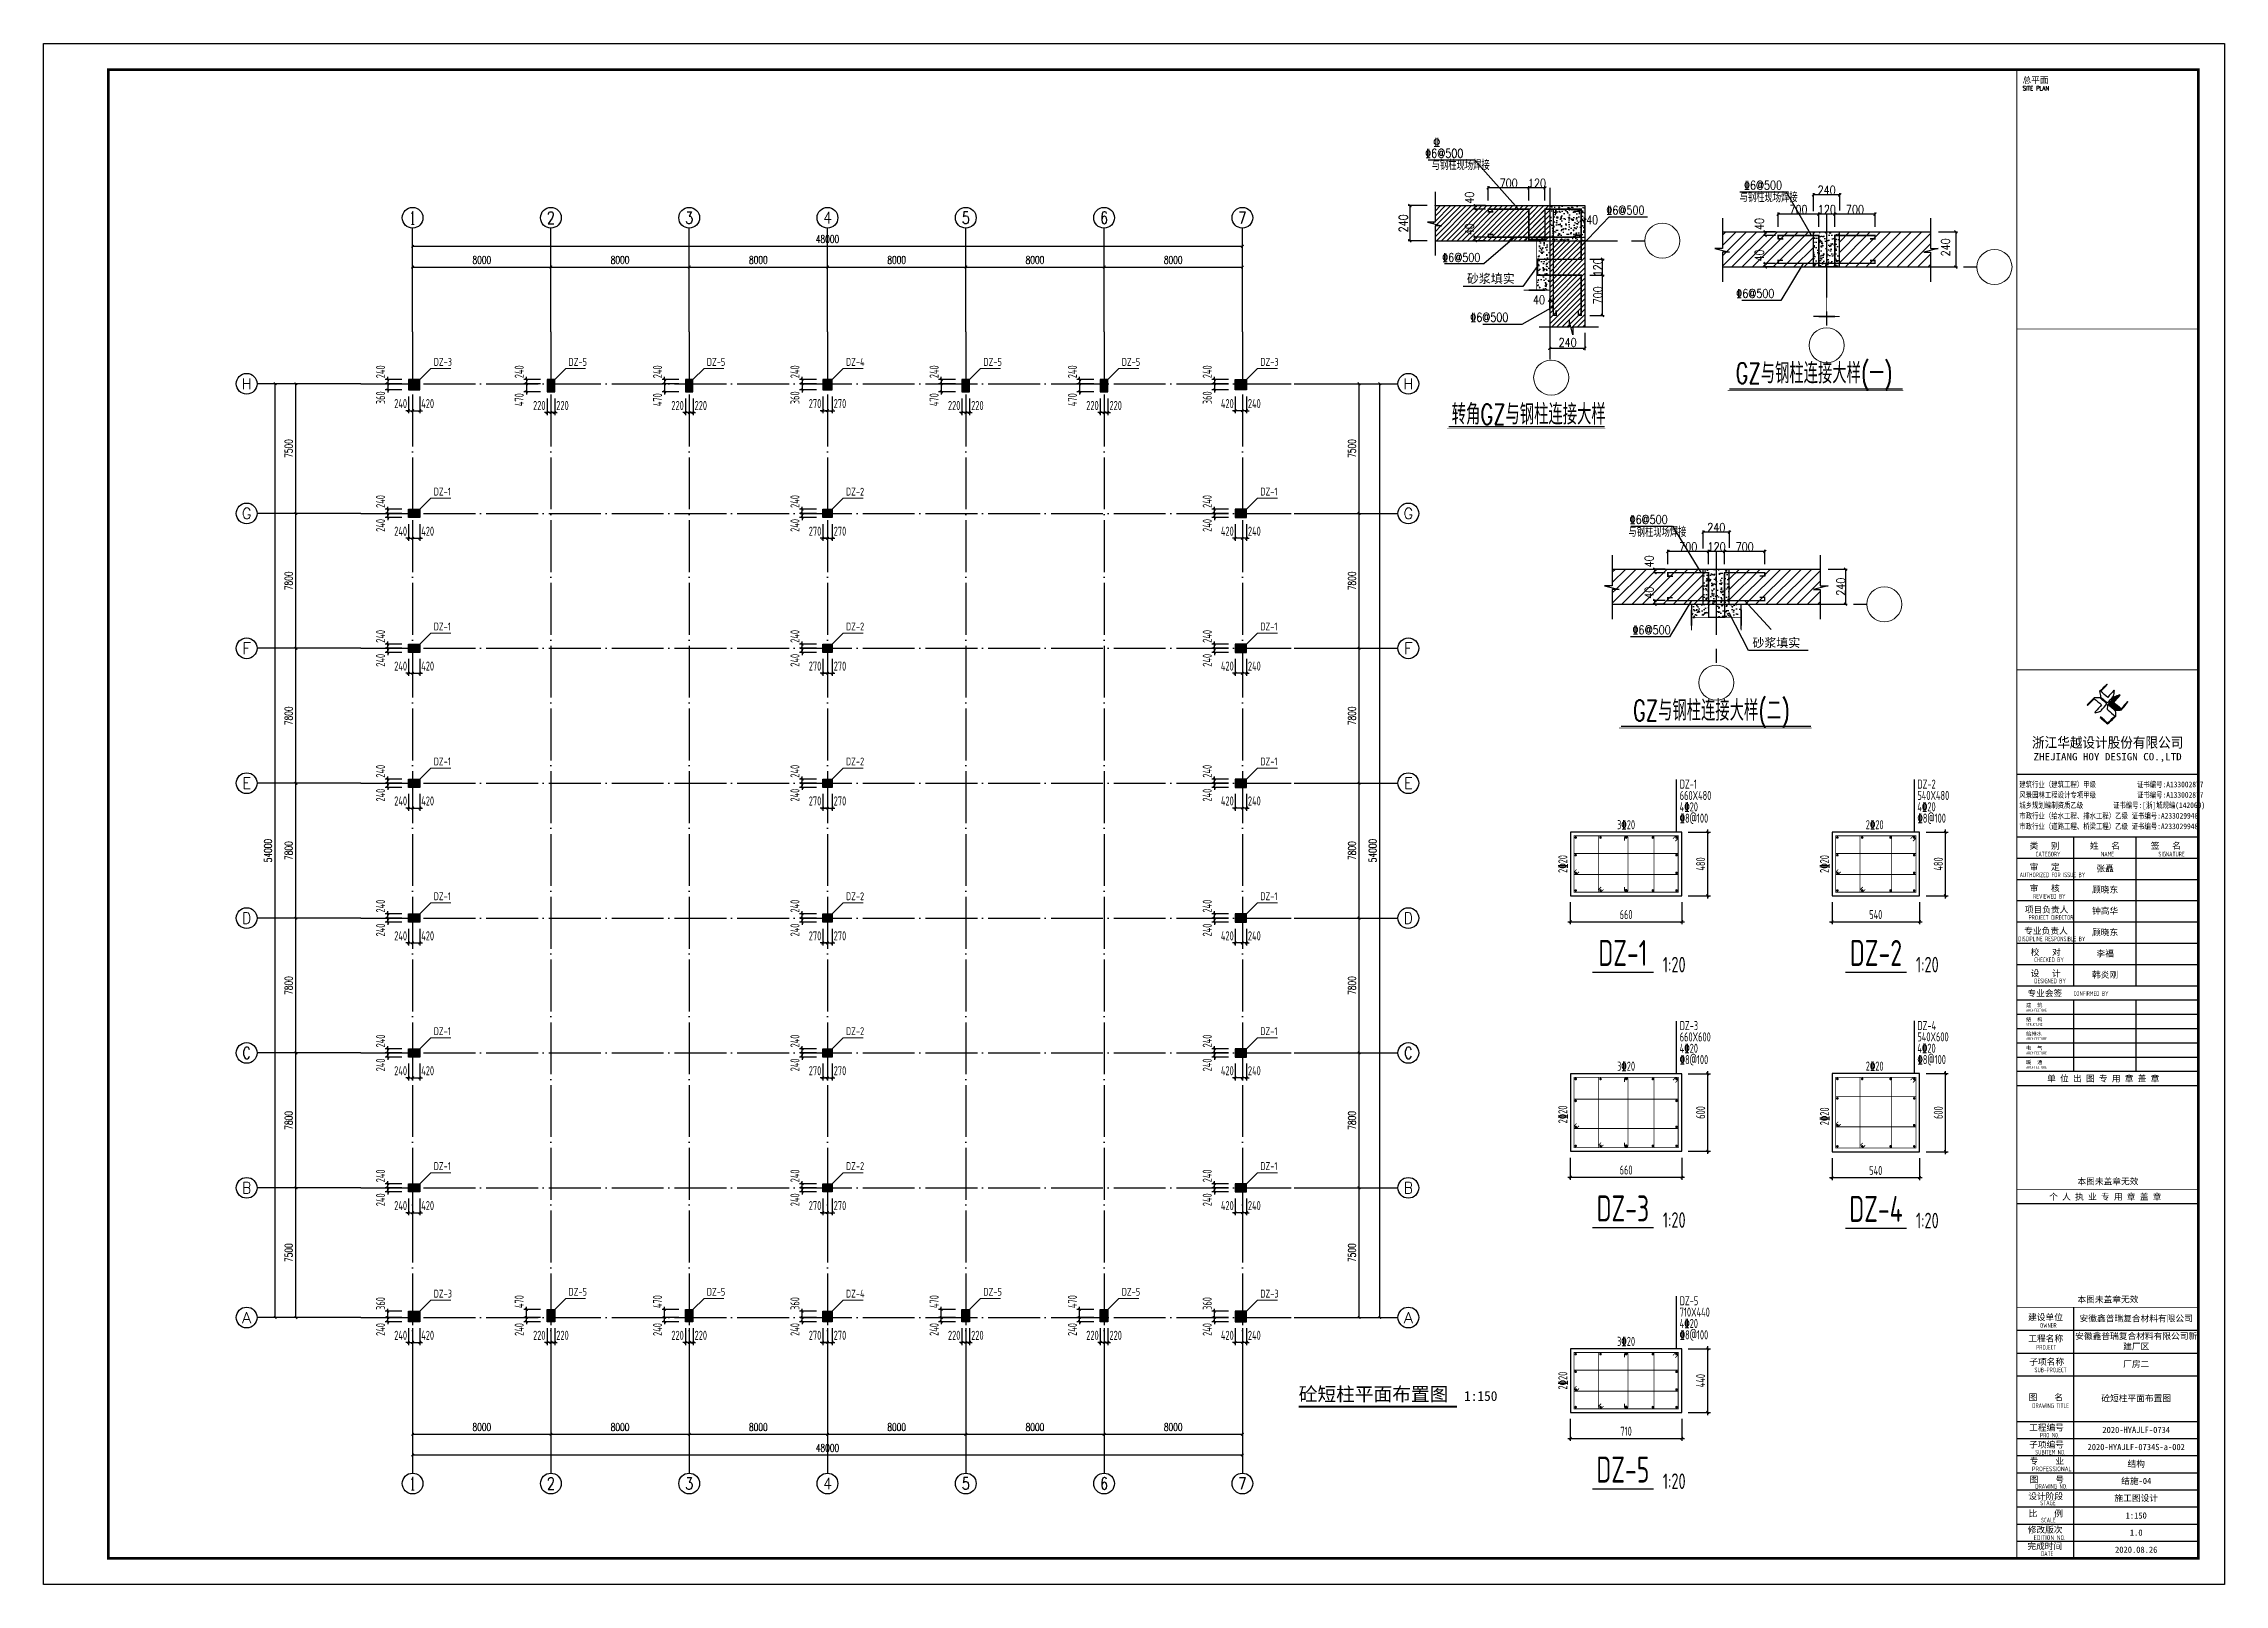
# Model space of a CAD drawing. Header units: millimetres. Extents: x 6950065 to 7140129, y 16284814 to 19754034.
# Drawn here: x 6955997 to 7082147, y 18781874 to 18870974 of the extents above; entities that cross this region are included whole.
import ezdxf
from ezdxf.enums import TextEntityAlignment as Align

# ---------------------------------------------------------------- set-up
doc = ezdxf.new("R2010")
doc.units = ezdxf.units.MM
doc.header["$LTSCALE"] = 1500
doc.header["$MEASUREMENT"] = 0
doc.linetypes.add('CENTER2', pattern=[28.575, 19.05, -3.175, 3.175, -3.175])
doc.linetypes.add('DOTE', pattern=[2.42, 2, -0.2, 0.02, -0.2])
doc.layers.get('Defpoints').update_dxf_attribs({"color": 1})
for name, color, linetype in [('AXIS_TEXT', 7, 'Continuous'), ('COLU', 253, 'Continuous'), ('COLU_DE', 7, 'Continuous'), ('COLU_DE_DIM', 3, 'Continuous'), ('COLU_DE_NUM', 7, 'Continuous'), ('COLU_DE_REIN', 1, 'Continuous'), ('COLU_DE_TEXT', 7, 'Continuous'), ('COLU_DIM', 3, 'Continuous'), ('COLU_HATCH', 251, 'Continuous'), ('COLUMN', 2, 'Continuous'), ('C型钢', 6, 'Continuous'), ('DIM_ELEV', 3, 'Continuous'), ('DIM_SYMB', 165, 'Continuous'), ('DOTE', 250, 'DOTE'), ('PUB_TEXT', 7, 'Continuous'), ('PUB_TITLE', 4, 'Continuous'), ('TEXT', 7, 'Continuous'), ('TK', 4, 'Continuous')]:
    doc.layers.add(name, color=color, linetype=linetype)
doc.layers.add('COLU_NUM', color=7, linetype='Continuous', lineweight=0)
doc.layers.add('尺寸线', color=7, linetype='Continuous', lineweight=13)
doc.styles.add('-宋体', font='', dxfattribs={"width": 0.8})
doc.styles.add('_HZTXT', font='txt.shx', dxfattribs={"width": 0.8, "bigfont": 'hztxt.shx'})
doc.styles.add('_TCH_AXIS', font='COMPLEX', dxfattribs={"bigfont": 'GBCBIG'})
doc.styles.add('_TCH_DIM_T3', font='SIMPLEX', dxfattribs={"width": 0.705882, "bigfont": 'GBCBIG'})
doc.styles.add('_TCH_DYN', font='')
doc.styles.add('COMPLEX', font='COMPLEX')
doc.styles.add('HT', font='simhei.ttf', dxfattribs={"width": 0.7})
doc.styles.add('ROMANS', font='romans', dxfattribs={"width": 0.65, "height": 231.275})
doc.styles.get("Standard").update_dxf_attribs({"font": 'gbenor.shx', "bigfont": 'gbcbig.shx'})
doc.styles.add('TSSD_Dimension', font='Tssdeng.shx', dxfattribs={"width": 0.7, "bigfont": 'hztxt.shx'})
doc.styles.add('TSSD_Label', font='Tssdeng.shx', dxfattribs={"width": 0.7, "bigfont": 'hztxt.shx'})
doc.styles.add('TSSD_REIN', font='tssdeng.shx', dxfattribs={"width": 0.7, "bigfont": 'tssdchn.shx'})
doc.styles.add('Z10', font='romans.shx', dxfattribs={"width": 0.7, "height": 1000, "bigfont": 'hztxt.shx'})
doc.styles.add('Z3', font='txt.shx', dxfattribs={"width": 0.8, "height": 300, "bigfont": 'hztxt.shx'})
doc.styles.add('图签宋体', font='', dxfattribs={"height": 300})
doc.styles.add('图签黑体', font='simhei.ttf', dxfattribs={"height": 550})
doc.styles.get('-宋体').set_extended_font_data('SimSun')
doc.styles.get('_TCH_DYN').set_extended_font_data('SimSun')
doc.styles.get('图签宋体').set_extended_font_data('NSimSun')
doc.dimstyles.new('_TCH_ARCH&&150', dxfattribs={"dimtxt": 446.25, "dimasz": 150, "dimexe": 375, "dimexo": 450, "dimgap": 189.375, "dimtad": 1, "dimdec": 0, "dimzin": 0, "dimdsep": 46, "dimtxsty": '_TCH_DIM_T3', "dimblk": 'ARCHTICK', "dimcen": 0.09, "dimclrt": 7, "dimazin": 2, "dimtfac": 1, "dimtdec": 0, "dimtix": 1, "dimtmove": 2, "dimatfit": 3, "dimfxl": 0, "dimtolj": 1, "dimtzin": 0, "dimarcsym": 0})
doc.dimstyles.new('ISO-25_WS', dxfattribs={"dimtxt": 3, "dimasz": 100, "dimexe": 60, "dimexo": 0, "dimgap": 10, "dimtad": 1, "dimdec": 0, "dimdsep": 46, "dimtxsty": 'Z3', "dimblk1": 'ARCHTICK', "dimblk2": 'ARCHTICK', "dimsah": 1, "dimcen": 2.5, "dimclrd": 4, "dimclre": 4, "dimclrt": 7, "dimadec": 0, "dimazin": 0, "dimtfac": 1, "dimtdec": 4, "dimtmove": 2, "dimatfit": 3, "dimldrblk": 'ARCHTICK', "dimfxl": 0, "dimtolj": 1, "dimtzin": 0, "dimarcsym": 0})
doc.dimstyles.new('TSSD_150_150', dxfattribs={"dimtxt": 525, "dimasz": 150, "dimexe": 150, "dimexo": 375, "dimgap": 150, "dimtad": 1, "dimdec": 0, "dimzin": 0, "dimdsep": 46, "dimtxsty": 'TSSD_Dimension', "dimblk": 'ARCHTICK', "dimcen": 0, "dimdle": 150, "dimclrt": 7, "dimadec": 0, "dimazin": 0, "dimtfac": 1, "dimtdec": 0, "dimtix": 1, "dimtmove": 2, "dimatfit": 3, "dimfxl": 0, "dimtolj": 1, "dimtzin": 0, "dimarcsym": 0})
doc.dimstyles.new('TSSD_20_150', dxfattribs={"dimtxt": 525, "dimasz": 150, "dimexe": 150, "dimexo": 375, "dimgap": 150, "dimtad": 1, "dimdec": 0, "dimlfac": 0.133333, "dimzin": 0, "dimdsep": 46, "dimtxsty": 'TSSD_Dimension', "dimblk": 'ARCHTICK', "dimblk1": 'ARCHTICK', "dimblk2": 'ARCHTICK', "dimcen": 0, "dimdle": 150, "dimclrt": 7, "dimadec": 0, "dimazin": 0, "dimtfac": 1, "dimtdec": 0, "dimtix": 1, "dimtmove": 2, "dimatfit": 3, "dimfxl": 0, "dimtolj": 1, "dimtzin": 0, "dimarcsym": 0})

msp = doc.modelspace()

# ---------------------------------------------------------------- texts
at = {"layer": 'COLU_DE_NUM', "style": 'TSSD_Label', "width": 0.7}
for s, p in [('DZ-1', (7047352.4, 18818390.3)), ('DZ-2', (7061993.6, 18818390.3)), ('DZ-3', (7047352.4, 18803618.9)), ('DZ-4', (7061993.6, 18803590.3)), ('DZ-5', (7047352.4, 18788513.5))]:
    msp.add_text(s, height=1500, dxfattribs=at).set_placement(p, align=Align.MIDDLE)
for p in [(7049662.4, 18817265.3), (7064303.6, 18817265.3), (7049662.4, 18802493.9), (7064303.6, 18802465.3), (7049662.4, 18787388.5)]:
    msp.add_text('1:20', height=900, dxfattribs=at).set_placement(p)
at = {"layer": 'COLU_DE_TEXT', "style": 'TSSD_REIN', "width": 0.7}
for s, p in [('DZ-1', (7050637.5, 18827890.2)), ('DZ-2', (7064387.6, 18827890.2)), ('4\x8420', (7050637.5, 18826577.7)), ('660X480', (7050637.5, 18827233.9)), ('4\x8420', (7064387.6, 18826577.7)), ('540X480', (7064387.6, 18827233.9)), ('\x848@100', (7050637.5, 18825921.4)), ('\x848@100', (7064387.6, 18825921.4)), ('DZ-3', (7050637.5, 18813926)), ('DZ-4', (7064387.6, 18813930.6)), ('4\x8420', (7050637.5, 18812613.5)), ('660X600', (7050637.5, 18813269.8)), ('4\x8420', (7064387.6, 18812618.1)), ('540X600', (7064387.6, 18813274.3)), ('\x848@100', (7050637.5, 18811957.3)), ('\x848@100', (7064387.6, 18811961.8)), ('710X440', (7050637.5, 18797357.1)), ('DZ-5', (7050637.5, 18798013.3)), ('4\x8420', (7050637.5, 18796700.8)), ('\x848@100', (7050637.5, 18796044.6))]:
    msp.add_text(s, height=525, dxfattribs=at).set_placement(p)
for s, p in [('3\x8420', (7047537.5, 18825805.9)), ('2\x8420', (7061916.7, 18825805.9)), ('3\x8420', (7047537.5, 18811841.8)), ('2\x8420', (7061916.7, 18811846.3)), ('3\x8420', (7047537.5, 18795929.1))]:
    msp.add_text(s, height=525, dxfattribs=at).set_placement(p, align=Align.MIDDLE)
for p in [(7043876.7, 18823532.7), (7059014.3, 18823532.7), (7043876.7, 18809048.6), (7059014.3, 18808940.6), (7043876.7, 18793655.8)]:
    msp.add_text('2\x8420', height=525, rotation=90, dxfattribs=at).set_placement(p, align=Align.MIDDLE)
at = {"layer": 'COLU_NUM', "style": 'TSSD_Label', "width": 0.7}
for s, p in [('DZ-3', (6978557.2, 18852341.3)), ('DZ-5', (6986357.2, 18852341.3)), ('DZ-5', (6994357.2, 18852341.3)), ('DZ-4', (7002407.2, 18852341.3)), ('DZ-5', (7010357.2, 18852341.3)), ('DZ-5', (7018357.2, 18852341.3)), ('DZ-3', (7026377.2, 18852341.3)), ('DZ-1', (6978557.2, 18844841.3)), ('DZ-2', (7002407.2, 18844841.3)), ('DZ-1', (7026377.2, 18844841.3)), ('DZ-1', (6978557.2, 18837041.3)), ('DZ-2', (7002407.2, 18837041.3)), ('DZ-1', (7026377.2, 18837041.3)), ('DZ-1', (6978557.2, 18829241.3)), ('DZ-2', (7002407.2, 18829241.3)), ('DZ-1', (7026377.2, 18829241.3)), ('DZ-1', (6978557.2, 18821441.3)), ('DZ-2', (7002407.2, 18821441.3)), ('DZ-1', (7026377.2, 18821441.3)), ('DZ-1', (6978557.2, 18813641.3)), ('DZ-2', (7002407.2, 18813641.3)), ('DZ-1', (7026377.2, 18813641.3)), ('DZ-1', (6978557.2, 18805841.3)), ('DZ-2', (7002407.2, 18805841.3)), ('DZ-1', (7026377.2, 18805841.3)), ('DZ-3', (6978557.2, 18798461.3)), ('DZ-5', (6986357.2, 18798571.3)), ('DZ-5', (6994357.2, 18798571.3)), ('DZ-4', (7002407.2, 18798461.3)), ('DZ-5', (7010357.2, 18798571.3)), ('DZ-5', (7018357.2, 18798571.3)), ('DZ-3', (7026377.2, 18798461.3))]:
    msp.add_text(s, height=450, dxfattribs=at).set_placement(p)
at = {"layer": 'DIM_SYMB', "color": 7, "style": '_TCH_DYN'}
for s, height, p in [('砼短柱平面布置图', 793.04, (7028601.7, 18792482.7)), ('1:150', 566.46, (7038167.8, 18792482.7))]:
    msp.add_text(s, height=height, dxfattribs=at).set_placement(p)

# ---------------------------------------------------------------- blocks, each defined once
blk = doc.blocks.new('A$C3ACC4A1C')
at = {"layer": 'COLUMN'}
h = blk.add_hatch(color=256, dxfattribs=at)
h.paths.add_polyline_path([(125, 400), (0, 400), (0, 388), (120, 388), (120, 200), (125, 200)])
h.paths.add_polyline_path([(250, 400), (125, 400), (125, 200), (130, 200), (130, 388), (250, 388)])
h.paths.add_polyline_path([(250, 12), (130, 12), (130, 200), (125, 200), (125, 0), (250, 0)])
h.paths.add_polyline_path([(125, 200), (120, 200), (120, 12), (0, 12), (0, 0), (125, 0)])
blk.add_lwpolyline([(0, 0), (0, 12), (120, 12), (120, 388), (0, 388), (0, 400), (250, 400), (250, 388), (130, 388), (130, 12), (250, 12), (250, 0)], close=True, dxfattribs=at)
blk = doc.blocks.new('_ArchTick')
at = {"color": 0, "linetype": 'ByBlock', "const_width": 0.4}
blk.add_lwpolyline([(-0.5, -0.5), (0.5, 0.5)], dxfattribs=at)
blk = doc.blocks.new('*D631')
at = {"layer": 'COLU_DIM', "color": 0, "lineweight": -2}
for p, q in [((6977102, 18811991), (6977102, 18811016)), ((6977342, 18811991), (6977342, 18811016)), ((6977102, 18811166), (6976952, 18811166)), ((6977102, 18811166), (6977342, 18811166)), ((6977342, 18811166), (6977492, 18811166))]:
    blk.add_line(p, q, dxfattribs=at)
at = {"layer": 'Defpoints', "color": 0}
for p in [(6977102, 18812366), (6977342, 18812366), (6977342, 18811166)]:
    blk.add_point(p, dxfattribs=at)
at = {"layer": 'COLU_DIM', "color": 0, "lineweight": -2, "xscale": 150, "yscale": 150, "zscale": 150}
blk.add_blockref('_ArchTick', (6977102, 18811166), dxfattribs=at)
at = {"layer": 'COLU_DIM', "color": 0, "lineweight": -2, "xscale": 150, "yscale": 150, "zscale": 150, "rotation": 180}
blk.add_blockref('_ArchTick', (6977342, 18811166), dxfattribs=at)
at = {"layer": 'COLU_DIM', "color": 7, "insert": (6976650, 18811578), "char_height": 525, "attachment_point": 5, "style": 'TSSD_Dimension'}
blk.add_mtext('\\A1;240', dxfattribs=at)
blk = doc.blocks.new('*D632')
at = {"layer": 'COLU_DIM', "color": 0, "lineweight": -2}
for p, q in [((6976727, 18812846), (6975752, 18812846)), ((6975902, 18812846), (6975902, 18812996)), ((6975902, 18812606), (6975902, 18812846)), ((6976727, 18812606), (6975752, 18812606)), ((6975902, 18812606), (6975902, 18812456))]:
    blk.add_line(p, q, dxfattribs=at)
at = {"layer": 'Defpoints', "color": 0}
for p in [(6975902, 18812846), (6977102, 18812846), (6977102, 18812606)]:
    blk.add_point(p, dxfattribs=at)
at = {"layer": 'COLU_DIM', "color": 0, "lineweight": -2, "xscale": 150, "yscale": 150, "zscale": 150}
for p, rotation in [((6975902, 18812846), 270), ((6975902, 18812606), 90)]:
    blk.add_blockref('_ArchTick', p, dxfattribs=dict(at, rotation=rotation))
at = {"layer": 'COLU_DIM', "color": 7, "insert": (6975489, 18813297), "char_height": 525, "attachment_point": 5, "rotation": 90, "style": 'TSSD_Dimension'}
blk.add_mtext('\\A1;240', dxfattribs=at)
blk = doc.blocks.new('*D633')
at = {"layer": 'COLU_DIM', "color": 0, "lineweight": -2}
for p, q in [((6975902, 18812606), (6975902, 18812756)), ((6976727, 18812606), (6975752, 18812606)), ((6976727, 18812366), (6975752, 18812366)), ((6975902, 18812366), (6975902, 18812606)), ((6975902, 18812366), (6975902, 18812216))]:
    blk.add_line(p, q, dxfattribs=at)
at = {"layer": 'Defpoints', "color": 0}
for p in [(6975902, 18812606), (6977102, 18812606), (6977102, 18812366)]:
    blk.add_point(p, dxfattribs=at)
at = {"layer": 'COLU_DIM', "color": 0, "lineweight": -2, "xscale": 150, "yscale": 150, "zscale": 150}
for p, rotation in [((6975902, 18812606), 270), ((6975902, 18812366), 90)]:
    blk.add_blockref('_ArchTick', p, dxfattribs=dict(at, rotation=rotation))
at = {"layer": 'COLU_DIM', "color": 7, "insert": (6975489, 18811914), "char_height": 525, "attachment_point": 5, "rotation": 90, "style": 'TSSD_Dimension'}
blk.add_mtext('\\A1;240', dxfattribs=at)
blk = doc.blocks.new('*D634')
at = {"layer": 'COLU_DIM', "color": 0, "lineweight": -2}
for p, q in [((6977342, 18811991), (6977342, 18811016)), ((6977762, 18811991), (6977762, 18811016)), ((6977192, 18811166), (6977912, 18811166))]:
    blk.add_line(p, q, dxfattribs=at)
at = {"layer": 'Defpoints', "color": 0}
for p in [(6977342, 18812366), (6977762, 18812366), (6977762, 18811166)]:
    blk.add_point(p, dxfattribs=at)
at = {"layer": 'COLU_DIM', "color": 0, "lineweight": -2, "xscale": 150, "yscale": 150, "zscale": 150, "rotation": 180}
blk.add_blockref('_ArchTick', (6977342, 18811166), dxfattribs=at)
at = {"layer": 'COLU_DIM', "color": 0, "lineweight": -2, "xscale": 150, "yscale": 150, "zscale": 150}
blk.add_blockref('_ArchTick', (6977762, 18811166), dxfattribs=at)
at = {"layer": 'COLU_DIM', "color": 7, "insert": (6978213, 18811578), "char_height": 525, "attachment_point": 5, "style": 'TSSD_Dimension'}
blk.add_mtext('\\A1;420', dxfattribs=at)
blk = doc.blocks.new('*D635')
at = {"layer": 'COLU_DIM', "color": 0, "lineweight": -2}
for p, q in [((7001072, 18811991), (7001072, 18811016)), ((7001342, 18811991), (7001342, 18811016)), ((7001072, 18811166), (7000922, 18811166)), ((7001072, 18811166), (7001342, 18811166)), ((7001342, 18811166), (7001492, 18811166))]:
    blk.add_line(p, q, dxfattribs=at)
at = {"layer": 'Defpoints', "color": 0}
for p in [(7001072, 18812366), (7001342, 18812366), (7001342, 18811166)]:
    blk.add_point(p, dxfattribs=at)
at = {"layer": 'COLU_DIM', "color": 0, "lineweight": -2, "xscale": 150, "yscale": 150, "zscale": 150}
blk.add_blockref('_ArchTick', (7001072, 18811166), dxfattribs=at)
at = {"layer": 'COLU_DIM', "color": 0, "lineweight": -2, "xscale": 150, "yscale": 150, "zscale": 150, "rotation": 180}
blk.add_blockref('_ArchTick', (7001342, 18811166), dxfattribs=at)
at = {"layer": 'COLU_DIM', "color": 7, "insert": (7000620, 18811578), "char_height": 525, "attachment_point": 5, "style": 'TSSD_Dimension'}
blk.add_mtext('\\A1;270', dxfattribs=at)
blk = doc.blocks.new('*D636')
at = {"layer": 'COLU_DIM', "color": 0, "lineweight": -2}
for p, q in [((6999872, 18812606), (6999872, 18812756)), ((7000697, 18812606), (6999722, 18812606)), ((7000697, 18812366), (6999722, 18812366)), ((6999872, 18812366), (6999872, 18812606)), ((6999872, 18812366), (6999872, 18812216))]:
    blk.add_line(p, q, dxfattribs=at)
at = {"layer": 'Defpoints', "color": 0}
for p in [(6999872, 18812606), (7001072, 18812606), (7001072, 18812366)]:
    blk.add_point(p, dxfattribs=at)
at = {"layer": 'COLU_DIM', "color": 0, "lineweight": -2, "xscale": 150, "yscale": 150, "zscale": 150}
for p, rotation in [((6999872, 18812606), 270), ((6999872, 18812366), 90)]:
    blk.add_blockref('_ArchTick', p, dxfattribs=dict(at, rotation=rotation))
at = {"layer": 'COLU_DIM', "color": 7, "insert": (6999459, 18811914), "char_height": 525, "attachment_point": 5, "rotation": 90, "style": 'TSSD_Dimension'}
blk.add_mtext('\\A1;240', dxfattribs=at)
blk = doc.blocks.new('*D637')
at = {"layer": 'COLU_DIM', "color": 0, "lineweight": -2}
for p, q in [((7001342, 18811991), (7001342, 18811016)), ((7001612, 18811991), (7001612, 18811016)), ((7001342, 18811166), (7001192, 18811166)), ((7001342, 18811166), (7001612, 18811166)), ((7001612, 18811166), (7001762, 18811166))]:
    blk.add_line(p, q, dxfattribs=at)
at = {"layer": 'Defpoints', "color": 0}
for p in [(7001342, 18812366), (7001612, 18812366), (7001612, 18811166)]:
    blk.add_point(p, dxfattribs=at)
at = {"layer": 'COLU_DIM', "color": 0, "lineweight": -2, "xscale": 150, "yscale": 150, "zscale": 150}
blk.add_blockref('_ArchTick', (7001342, 18811166), dxfattribs=at)
at = {"layer": 'COLU_DIM', "color": 0, "lineweight": -2, "xscale": 150, "yscale": 150, "zscale": 150, "rotation": 180}
blk.add_blockref('_ArchTick', (7001612, 18811166), dxfattribs=at)
at = {"layer": 'COLU_DIM', "color": 7, "insert": (7002063, 18811578), "char_height": 525, "attachment_point": 5, "style": 'TSSD_Dimension'}
blk.add_mtext('\\A1;270', dxfattribs=at)
blk = doc.blocks.new('*D638')
at = {"layer": 'COLU_DIM', "color": 0, "lineweight": -2}
for p, q in [((7000697, 18812846), (6999722, 18812846)), ((6999872, 18812846), (6999872, 18812996)), ((6999872, 18812606), (6999872, 18812846)), ((7000697, 18812606), (6999722, 18812606)), ((6999872, 18812606), (6999872, 18812456))]:
    blk.add_line(p, q, dxfattribs=at)
at = {"layer": 'Defpoints', "color": 0}
for p in [(6999872, 18812846), (7001072, 18812846), (7001072, 18812606)]:
    blk.add_point(p, dxfattribs=at)
at = {"layer": 'COLU_DIM', "color": 0, "lineweight": -2, "xscale": 150, "yscale": 150, "zscale": 150}
for p, rotation in [((6999872, 18812846), 270), ((6999872, 18812606), 90)]:
    blk.add_blockref('_ArchTick', p, dxfattribs=dict(at, rotation=rotation))
at = {"layer": 'COLU_DIM', "color": 7, "insert": (6999459, 18813297), "char_height": 525, "attachment_point": 5, "rotation": 90, "style": 'TSSD_Dimension'}
blk.add_mtext('\\A1;240', dxfattribs=at)
blk = doc.blocks.new('*D639')
at = {"layer": 'COLU_DIM', "color": 0, "lineweight": -2}
for p, q in [((7025342, 18811991), (7025342, 18811016)), ((7025582, 18811991), (7025582, 18811016)), ((7025342, 18811166), (7025192, 18811166)), ((7025582, 18811166), (7025342, 18811166)), ((7025582, 18811166), (7025732, 18811166))]:
    blk.add_line(p, q, dxfattribs=at)
at = {"layer": 'Defpoints', "color": 0}
for p in [(7025342, 18812366), (7025582, 18812366), (7025342, 18811166)]:
    blk.add_point(p, dxfattribs=at)
at = {"layer": 'COLU_DIM', "color": 0, "lineweight": -2, "xscale": 150, "yscale": 150, "zscale": 150}
blk.add_blockref('_ArchTick', (7025342, 18811166), dxfattribs=at)
at = {"layer": 'COLU_DIM', "color": 0, "lineweight": -2, "xscale": 150, "yscale": 150, "zscale": 150, "rotation": 180}
blk.add_blockref('_ArchTick', (7025582, 18811166), dxfattribs=at)
at = {"layer": 'COLU_DIM', "color": 7, "insert": (7026033, 18811578), "char_height": 525, "attachment_point": 5, "style": 'TSSD_Dimension'}
blk.add_mtext('\\A1;240', dxfattribs=at)
blk = doc.blocks.new('*D640')
at = {"layer": 'COLU_DIM', "color": 0, "lineweight": -2}
for p, q in [((7024547, 18812846), (7023572, 18812846)), ((7023722, 18812846), (7023722, 18812996)), ((7023722, 18812606), (7023722, 18812846)), ((7024547, 18812606), (7023572, 18812606)), ((7023722, 18812606), (7023722, 18812456))]:
    blk.add_line(p, q, dxfattribs=at)
at = {"layer": 'Defpoints', "color": 0}
for p in [(7023722, 18812846), (7024922, 18812846), (7024922, 18812606)]:
    blk.add_point(p, dxfattribs=at)
at = {"layer": 'COLU_DIM', "color": 0, "lineweight": -2, "xscale": 150, "yscale": 150, "zscale": 150}
for p, rotation in [((7023722, 18812846), 270), ((7023722, 18812606), 90)]:
    blk.add_blockref('_ArchTick', p, dxfattribs=dict(at, rotation=rotation))
at = {"layer": 'COLU_DIM', "color": 7, "insert": (7023309, 18813297), "char_height": 525, "attachment_point": 5, "rotation": 90, "style": 'TSSD_Dimension'}
blk.add_mtext('\\A1;240', dxfattribs=at)
blk = doc.blocks.new('*D641')
at = {"layer": 'COLU_DIM', "color": 0, "lineweight": -2}
for p, q in [((7023722, 18812606), (7023722, 18812756)), ((7024547, 18812606), (7023572, 18812606)), ((7024547, 18812366), (7023572, 18812366)), ((7023722, 18812366), (7023722, 18812606)), ((7023722, 18812366), (7023722, 18812216))]:
    blk.add_line(p, q, dxfattribs=at)
at = {"layer": 'Defpoints', "color": 0}
for p in [(7023722, 18812606), (7024922, 18812606), (7024922, 18812366)]:
    blk.add_point(p, dxfattribs=at)
at = {"layer": 'COLU_DIM', "color": 0, "lineweight": -2, "xscale": 150, "yscale": 150, "zscale": 150}
for p, rotation in [((7023722, 18812606), 270), ((7023722, 18812366), 90)]:
    blk.add_blockref('_ArchTick', p, dxfattribs=dict(at, rotation=rotation))
at = {"layer": 'COLU_DIM', "color": 7, "insert": (7023309, 18811914), "char_height": 525, "attachment_point": 5, "rotation": 90, "style": 'TSSD_Dimension'}
blk.add_mtext('\\A1;240', dxfattribs=at)
blk = doc.blocks.new('*D642')
at = {"layer": 'COLU_DIM', "color": 0, "lineweight": -2}
for p, q in [((7024922, 18811991), (7024922, 18811016)), ((7025342, 18811991), (7025342, 18811016)), ((7025492, 18811166), (7024772, 18811166))]:
    blk.add_line(p, q, dxfattribs=at)
at = {"layer": 'Defpoints', "color": 0}
for p in [(7024922, 18812366), (7025342, 18812366), (7024922, 18811166)]:
    blk.add_point(p, dxfattribs=at)
at = {"layer": 'COLU_DIM', "color": 0, "lineweight": -2, "xscale": 150, "yscale": 150, "zscale": 150, "rotation": 180}
blk.add_blockref('_ArchTick', (7024922, 18811166), dxfattribs=at)
at = {"layer": 'COLU_DIM', "color": 0, "lineweight": -2, "xscale": 150, "yscale": 150, "zscale": 150}
blk.add_blockref('_ArchTick', (7025342, 18811166), dxfattribs=at)
at = {"layer": 'COLU_DIM', "color": 7, "insert": (7024470, 18811578), "char_height": 525, "attachment_point": 5, "style": 'TSSD_Dimension'}
blk.add_mtext('\\A1;420', dxfattribs=at)
blk = doc.blocks.new('*D643')
at = {"layer": 'COLU_DE_DIM', "color": 0, "lineweight": -2}
for p, q in [((7051137, 18825370), (7052412, 18825370)), ((7052262, 18821545), (7052262, 18825520)), ((7051137, 18821695), (7052412, 18821695))]:
    blk.add_line(p, q, dxfattribs=at)
at = {"layer": 'Defpoints', "color": 0}
for p in [(7050762, 18825370), (7052262, 18825370), (7050762, 18821695)]:
    blk.add_point(p, dxfattribs=at)
at = {"layer": 'COLU_DE_DIM', "color": 0, "lineweight": -2, "xscale": 150, "yscale": 150, "zscale": 150}
for p, rotation in [((7052262, 18825370), 90), ((7052262, 18821695), 270)]:
    blk.add_blockref('_ArchTick', p, dxfattribs=dict(at, rotation=rotation))
at = {"layer": 'COLU_DE_DIM', "color": 7, "insert": (7051850, 18823533), "char_height": 525, "attachment_point": 5, "rotation": 90, "style": 'TSSD_Dimension'}
blk.add_mtext('\\A1;480', dxfattribs=at)
blk = doc.blocks.new('*D644')
at = {"layer": 'COLU_DE_DIM', "color": 0, "lineweight": -2}
for p, q in [((7044312, 18821320), (7044312, 18820045)), ((7050762, 18821320), (7050762, 18820045)), ((7044162, 18820195), (7050912, 18820195))]:
    blk.add_line(p, q, dxfattribs=at)
at = {"layer": 'Defpoints', "color": 0}
for p in [(7044312, 18821695), (7050762, 18821695), (7050762, 18820195)]:
    blk.add_point(p, dxfattribs=at)
at = {"layer": 'COLU_DE_DIM', "color": 0, "lineweight": -2, "xscale": 150, "yscale": 150, "zscale": 150, "rotation": 180}
blk.add_blockref('_ArchTick', (7044312, 18820195), dxfattribs=at)
at = {"layer": 'COLU_DE_DIM', "color": 0, "lineweight": -2, "xscale": 150, "yscale": 150, "zscale": 150}
blk.add_blockref('_ArchTick', (7050762, 18820195), dxfattribs=at)
at = {"layer": 'COLU_DE_DIM', "color": 7, "insert": (7047537, 18820608), "char_height": 525, "attachment_point": 5, "style": 'TSSD_Dimension'}
blk.add_mtext('\\A1;660', dxfattribs=at)
blk = doc.blocks.new('*D645')
at = {"layer": 'COLU_DE_DIM', "color": 0, "lineweight": -2}
for p, q in [((7064888, 18825370), (7066163, 18825370)), ((7066013, 18821545), (7066013, 18825520)), ((7064888, 18821695), (7066163, 18821695))]:
    blk.add_line(p, q, dxfattribs=at)
at = {"layer": 'Defpoints', "color": 0}
for p in [(7064513, 18825370), (7066013, 18825370), (7064513, 18821695)]:
    blk.add_point(p, dxfattribs=at)
at = {"layer": 'COLU_DE_DIM', "color": 0, "lineweight": -2, "xscale": 150, "yscale": 150, "zscale": 150}
for p, rotation in [((7066013, 18825370), 90), ((7066013, 18821695), 270)]:
    blk.add_blockref('_ArchTick', p, dxfattribs=dict(at, rotation=rotation))
at = {"layer": 'COLU_DE_DIM', "color": 7, "insert": (7065600, 18823533), "char_height": 525, "attachment_point": 5, "rotation": 90, "style": 'TSSD_Dimension'}
blk.add_mtext('\\A1;480', dxfattribs=at)
blk = doc.blocks.new('*D646')
at = {"layer": 'COLU_DE_DIM', "color": 0, "lineweight": -2}
for p, q in [((7059450, 18821320), (7059450, 18820045)), ((7064513, 18821320), (7064513, 18820045)), ((7059300, 18820195), (7064663, 18820195))]:
    blk.add_line(p, q, dxfattribs=at)
at = {"layer": 'Defpoints', "color": 0}
for p in [(7059450, 18821695), (7064513, 18821695), (7064513, 18820195)]:
    blk.add_point(p, dxfattribs=at)
at = {"layer": 'COLU_DE_DIM', "color": 0, "lineweight": -2, "xscale": 150, "yscale": 150, "zscale": 150, "rotation": 180}
blk.add_blockref('_ArchTick', (7059450, 18820195), dxfattribs=at)
at = {"layer": 'COLU_DE_DIM', "color": 0, "lineweight": -2, "xscale": 150, "yscale": 150, "zscale": 150}
blk.add_blockref('_ArchTick', (7064513, 18820195), dxfattribs=at)
at = {"layer": 'COLU_DE_DIM', "color": 7, "insert": (7061981, 18820608), "char_height": 525, "attachment_point": 5, "style": 'TSSD_Dimension'}
blk.add_mtext('\\A1;540', dxfattribs=at)
blk = doc.blocks.new('*D647')
at = {"layer": 'COLU_DIM', "color": 0, "lineweight": -2}
for p, q in [((6977102, 18819791), (6977102, 18818816)), ((6977342, 18819791), (6977342, 18818816)), ((6977102, 18818966), (6976952, 18818966)), ((6977102, 18818966), (6977342, 18818966)), ((6977342, 18818966), (6977492, 18818966))]:
    blk.add_line(p, q, dxfattribs=at)
at = {"layer": 'Defpoints', "color": 0}
for p in [(6977102, 18820166), (6977342, 18820166), (6977342, 18818966)]:
    blk.add_point(p, dxfattribs=at)
at = {"layer": 'COLU_DIM', "color": 0, "lineweight": -2, "xscale": 150, "yscale": 150, "zscale": 150}
blk.add_blockref('_ArchTick', (6977102, 18818966), dxfattribs=at)
at = {"layer": 'COLU_DIM', "color": 0, "lineweight": -2, "xscale": 150, "yscale": 150, "zscale": 150, "rotation": 180}
blk.add_blockref('_ArchTick', (6977342, 18818966), dxfattribs=at)
at = {"layer": 'COLU_DIM', "color": 7, "insert": (6976650, 18819378), "char_height": 525, "attachment_point": 5, "style": 'TSSD_Dimension'}
blk.add_mtext('\\A1;240', dxfattribs=at)
blk = doc.blocks.new('*D648')
at = {"layer": 'COLU_DIM', "color": 0, "lineweight": -2}
for p, q in [((6976727, 18820646), (6975752, 18820646)), ((6976727, 18820406), (6975752, 18820406)), ((6975902, 18820646), (6975902, 18820796)), ((6975902, 18820406), (6975902, 18820646)), ((6975902, 18820406), (6975902, 18820256))]:
    blk.add_line(p, q, dxfattribs=at)
at = {"layer": 'Defpoints', "color": 0}
for p in [(6975902, 18820646), (6977102, 18820646), (6977102, 18820406)]:
    blk.add_point(p, dxfattribs=at)
at = {"layer": 'COLU_DIM', "color": 0, "lineweight": -2, "xscale": 150, "yscale": 150, "zscale": 150}
for p, rotation in [((6975902, 18820646), 270), ((6975902, 18820406), 90)]:
    blk.add_blockref('_ArchTick', p, dxfattribs=dict(at, rotation=rotation))
at = {"layer": 'COLU_DIM', "color": 7, "insert": (6975489, 18821097), "char_height": 525, "attachment_point": 5, "rotation": 90, "style": 'TSSD_Dimension'}
blk.add_mtext('\\A1;240', dxfattribs=at)
blk = doc.blocks.new('*D649')
at = {"layer": 'COLU_DIM', "color": 0, "lineweight": -2}
for p, q in [((6976727, 18820406), (6975752, 18820406)), ((6975902, 18820406), (6975902, 18820556)), ((6975902, 18820166), (6975902, 18820406)), ((6976727, 18820166), (6975752, 18820166)), ((6975902, 18820166), (6975902, 18820016))]:
    blk.add_line(p, q, dxfattribs=at)
at = {"layer": 'Defpoints', "color": 0}
for p in [(6975902, 18820406), (6977102, 18820406), (6977102, 18820166)]:
    blk.add_point(p, dxfattribs=at)
at = {"layer": 'COLU_DIM', "color": 0, "lineweight": -2, "xscale": 150, "yscale": 150, "zscale": 150}
for p, rotation in [((6975902, 18820406), 270), ((6975902, 18820166), 90)]:
    blk.add_blockref('_ArchTick', p, dxfattribs=dict(at, rotation=rotation))
at = {"layer": 'COLU_DIM', "color": 7, "insert": (6975489, 18819714), "char_height": 525, "attachment_point": 5, "rotation": 90, "style": 'TSSD_Dimension'}
blk.add_mtext('\\A1;240', dxfattribs=at)
blk = doc.blocks.new('*D650')
at = {"layer": 'COLU_DIM', "color": 0, "lineweight": -2}
for p, q in [((6977342, 18819791), (6977342, 18818816)), ((6977762, 18819791), (6977762, 18818816)), ((6977192, 18818966), (6977912, 18818966))]:
    blk.add_line(p, q, dxfattribs=at)
at = {"layer": 'Defpoints', "color": 0}
for p in [(6977342, 18820166), (6977762, 18820166), (6977762, 18818966)]:
    blk.add_point(p, dxfattribs=at)
at = {"layer": 'COLU_DIM', "color": 0, "lineweight": -2, "xscale": 150, "yscale": 150, "zscale": 150, "rotation": 180}
blk.add_blockref('_ArchTick', (6977342, 18818966), dxfattribs=at)
at = {"layer": 'COLU_DIM', "color": 0, "lineweight": -2, "xscale": 150, "yscale": 150, "zscale": 150}
blk.add_blockref('_ArchTick', (6977762, 18818966), dxfattribs=at)
at = {"layer": 'COLU_DIM', "color": 7, "insert": (6978213, 18819378), "char_height": 525, "attachment_point": 5, "style": 'TSSD_Dimension'}
blk.add_mtext('\\A1;420', dxfattribs=at)
blk = doc.blocks.new('*D651')
at = {"layer": 'COLU_DIM', "color": 0, "lineweight": -2}
for p, q in [((7001072, 18819791), (7001072, 18818816)), ((7001342, 18819791), (7001342, 18818816)), ((7001072, 18818966), (7000922, 18818966)), ((7001072, 18818966), (7001342, 18818966)), ((7001342, 18818966), (7001492, 18818966))]:
    blk.add_line(p, q, dxfattribs=at)
at = {"layer": 'Defpoints', "color": 0}
for p in [(7001072, 18820166), (7001342, 18820166), (7001342, 18818966)]:
    blk.add_point(p, dxfattribs=at)
at = {"layer": 'COLU_DIM', "color": 0, "lineweight": -2, "xscale": 150, "yscale": 150, "zscale": 150}
blk.add_blockref('_ArchTick', (7001072, 18818966), dxfattribs=at)
at = {"layer": 'COLU_DIM', "color": 0, "lineweight": -2, "xscale": 150, "yscale": 150, "zscale": 150, "rotation": 180}
blk.add_blockref('_ArchTick', (7001342, 18818966), dxfattribs=at)
at = {"layer": 'COLU_DIM', "color": 7, "insert": (7000620, 18819378), "char_height": 525, "attachment_point": 5, "style": 'TSSD_Dimension'}
blk.add_mtext('\\A1;270', dxfattribs=at)
blk = doc.blocks.new('*D652')
at = {"layer": 'COLU_DIM', "color": 0, "lineweight": -2}
for p, q in [((7000697, 18820406), (6999722, 18820406)), ((6999872, 18820406), (6999872, 18820556)), ((6999872, 18820166), (6999872, 18820406)), ((7000697, 18820166), (6999722, 18820166)), ((6999872, 18820166), (6999872, 18820016))]:
    blk.add_line(p, q, dxfattribs=at)
at = {"layer": 'Defpoints', "color": 0}
for p in [(6999872, 18820406), (7001072, 18820406), (7001072, 18820166)]:
    blk.add_point(p, dxfattribs=at)
at = {"layer": 'COLU_DIM', "color": 0, "lineweight": -2, "xscale": 150, "yscale": 150, "zscale": 150}
for p, rotation in [((6999872, 18820406), 270), ((6999872, 18820166), 90)]:
    blk.add_blockref('_ArchTick', p, dxfattribs=dict(at, rotation=rotation))
at = {"layer": 'COLU_DIM', "color": 7, "insert": (6999459, 18819714), "char_height": 525, "attachment_point": 5, "rotation": 90, "style": 'TSSD_Dimension'}
blk.add_mtext('\\A1;240', dxfattribs=at)
blk = doc.blocks.new('*D653')
at = {"layer": 'COLU_DIM', "color": 0, "lineweight": -2}
for p, q in [((7001342, 18819791), (7001342, 18818816)), ((7001612, 18819791), (7001612, 18818816)), ((7001342, 18818966), (7001192, 18818966)), ((7001342, 18818966), (7001612, 18818966)), ((7001612, 18818966), (7001762, 18818966))]:
    blk.add_line(p, q, dxfattribs=at)
at = {"layer": 'Defpoints', "color": 0}
for p in [(7001342, 18820166), (7001612, 18820166), (7001612, 18818966)]:
    blk.add_point(p, dxfattribs=at)
at = {"layer": 'COLU_DIM', "color": 0, "lineweight": -2, "xscale": 150, "yscale": 150, "zscale": 150}
blk.add_blockref('_ArchTick', (7001342, 18818966), dxfattribs=at)
at = {"layer": 'COLU_DIM', "color": 0, "lineweight": -2, "xscale": 150, "yscale": 150, "zscale": 150, "rotation": 180}
blk.add_blockref('_ArchTick', (7001612, 18818966), dxfattribs=at)
at = {"layer": 'COLU_DIM', "color": 7, "insert": (7002063, 18819378), "char_height": 525, "attachment_point": 5, "style": 'TSSD_Dimension'}
blk.add_mtext('\\A1;270', dxfattribs=at)
blk = doc.blocks.new('*D654')
at = {"layer": 'COLU_DIM', "color": 0, "lineweight": -2}
for p, q in [((7000697, 18820646), (6999722, 18820646)), ((7000697, 18820406), (6999722, 18820406)), ((6999872, 18820646), (6999872, 18820796)), ((6999872, 18820406), (6999872, 18820646)), ((6999872, 18820406), (6999872, 18820256))]:
    blk.add_line(p, q, dxfattribs=at)
at = {"layer": 'Defpoints', "color": 0}
for p in [(6999872, 18820646), (7001072, 18820646), (7001072, 18820406)]:
    blk.add_point(p, dxfattribs=at)
at = {"layer": 'COLU_DIM', "color": 0, "lineweight": -2, "xscale": 150, "yscale": 150, "zscale": 150}
for p, rotation in [((6999872, 18820646), 270), ((6999872, 18820406), 90)]:
    blk.add_blockref('_ArchTick', p, dxfattribs=dict(at, rotation=rotation))
at = {"layer": 'COLU_DIM', "color": 7, "insert": (6999459, 18821097), "char_height": 525, "attachment_point": 5, "rotation": 90, "style": 'TSSD_Dimension'}
blk.add_mtext('\\A1;240', dxfattribs=at)
blk = doc.blocks.new('*D655')
at = {"layer": 'COLU_DIM', "color": 0, "lineweight": -2}
for p, q in [((7025342, 18819791), (7025342, 18818816)), ((7025582, 18819791), (7025582, 18818816)), ((7025342, 18818966), (7025192, 18818966)), ((7025582, 18818966), (7025342, 18818966)), ((7025582, 18818966), (7025732, 18818966))]:
    blk.add_line(p, q, dxfattribs=at)
at = {"layer": 'Defpoints', "color": 0}
for p in [(7025342, 18820166), (7025582, 18820166), (7025342, 18818966)]:
    blk.add_point(p, dxfattribs=at)
at = {"layer": 'COLU_DIM', "color": 0, "lineweight": -2, "xscale": 150, "yscale": 150, "zscale": 150}
blk.add_blockref('_ArchTick', (7025342, 18818966), dxfattribs=at)
at = {"layer": 'COLU_DIM', "color": 0, "lineweight": -2, "xscale": 150, "yscale": 150, "zscale": 150, "rotation": 180}
blk.add_blockref('_ArchTick', (7025582, 18818966), dxfattribs=at)
at = {"layer": 'COLU_DIM', "color": 7, "insert": (7026033, 18819378), "char_height": 525, "attachment_point": 5, "style": 'TSSD_Dimension'}
blk.add_mtext('\\A1;240', dxfattribs=at)
blk = doc.blocks.new('*D656')
at = {"layer": 'COLU_DIM', "color": 0, "lineweight": -2}
for p, q in [((7024547, 18820646), (7023572, 18820646)), ((7024547, 18820406), (7023572, 18820406)), ((7023722, 18820646), (7023722, 18820796)), ((7023722, 18820406), (7023722, 18820646)), ((7023722, 18820406), (7023722, 18820256))]:
    blk.add_line(p, q, dxfattribs=at)
at = {"layer": 'Defpoints', "color": 0}
for p in [(7023722, 18820646), (7024922, 18820646), (7024922, 18820406)]:
    blk.add_point(p, dxfattribs=at)
at = {"layer": 'COLU_DIM', "color": 0, "lineweight": -2, "xscale": 150, "yscale": 150, "zscale": 150}
for p, rotation in [((7023722, 18820646), 270), ((7023722, 18820406), 90)]:
    blk.add_blockref('_ArchTick', p, dxfattribs=dict(at, rotation=rotation))
at = {"layer": 'COLU_DIM', "color": 7, "insert": (7023309, 18821097), "char_height": 525, "attachment_point": 5, "rotation": 90, "style": 'TSSD_Dimension'}
blk.add_mtext('\\A1;240', dxfattribs=at)
blk = doc.blocks.new('*D657')
at = {"layer": 'COLU_DIM', "color": 0, "lineweight": -2}
for p, q in [((7024547, 18820406), (7023572, 18820406)), ((7023722, 18820406), (7023722, 18820556)), ((7023722, 18820166), (7023722, 18820406)), ((7024547, 18820166), (7023572, 18820166)), ((7023722, 18820166), (7023722, 18820016))]:
    blk.add_line(p, q, dxfattribs=at)
at = {"layer": 'Defpoints', "color": 0}
for p in [(7023722, 18820406), (7024922, 18820406), (7024922, 18820166)]:
    blk.add_point(p, dxfattribs=at)
at = {"layer": 'COLU_DIM', "color": 0, "lineweight": -2, "xscale": 150, "yscale": 150, "zscale": 150}
for p, rotation in [((7023722, 18820406), 270), ((7023722, 18820166), 90)]:
    blk.add_blockref('_ArchTick', p, dxfattribs=dict(at, rotation=rotation))
at = {"layer": 'COLU_DIM', "color": 7, "insert": (7023309, 18819714), "char_height": 525, "attachment_point": 5, "rotation": 90, "style": 'TSSD_Dimension'}
blk.add_mtext('\\A1;240', dxfattribs=at)
blk = doc.blocks.new('*D658')
at = {"layer": 'COLU_DIM', "color": 0, "lineweight": -2}
for p, q in [((7024922, 18819791), (7024922, 18818816)), ((7025342, 18819791), (7025342, 18818816)), ((7025492, 18818966), (7024772, 18818966))]:
    blk.add_line(p, q, dxfattribs=at)
at = {"layer": 'Defpoints', "color": 0}
for p in [(7024922, 18820166), (7025342, 18820166), (7024922, 18818966)]:
    blk.add_point(p, dxfattribs=at)
at = {"layer": 'COLU_DIM', "color": 0, "lineweight": -2, "xscale": 150, "yscale": 150, "zscale": 150, "rotation": 180}
blk.add_blockref('_ArchTick', (7024922, 18818966), dxfattribs=at)
at = {"layer": 'COLU_DIM', "color": 0, "lineweight": -2, "xscale": 150, "yscale": 150, "zscale": 150}
blk.add_blockref('_ArchTick', (7025342, 18818966), dxfattribs=at)
at = {"layer": 'COLU_DIM', "color": 7, "insert": (7024470, 18819378), "char_height": 525, "attachment_point": 5, "style": 'TSSD_Dimension'}
blk.add_mtext('\\A1;420', dxfattribs=at)
blk = doc.blocks.new('*D659')
at = {"layer": 'COLU_DIM', "color": 0, "lineweight": -2}
for p, q in [((6977102, 18826766), (6976952, 18826766)), ((6977102, 18827591), (6977102, 18826616)), ((6977102, 18826766), (6977342, 18826766)), ((6977342, 18827591), (6977342, 18826616)), ((6977342, 18826766), (6977492, 18826766))]:
    blk.add_line(p, q, dxfattribs=at)
at = {"layer": 'Defpoints', "color": 0}
for p in [(6977102, 18827966), (6977342, 18827966), (6977342, 18826766)]:
    blk.add_point(p, dxfattribs=at)
at = {"layer": 'COLU_DIM', "color": 0, "lineweight": -2, "xscale": 150, "yscale": 150, "zscale": 150}
blk.add_blockref('_ArchTick', (6977102, 18826766), dxfattribs=at)
at = {"layer": 'COLU_DIM', "color": 0, "lineweight": -2, "xscale": 150, "yscale": 150, "zscale": 150, "rotation": 180}
blk.add_blockref('_ArchTick', (6977342, 18826766), dxfattribs=at)
at = {"layer": 'COLU_DIM', "color": 7, "insert": (6976650, 18827178), "char_height": 525, "attachment_point": 5, "style": 'TSSD_Dimension'}
blk.add_mtext('\\A1;240', dxfattribs=at)
blk = doc.blocks.new('*D660')
at = {"layer": 'COLU_DIM', "color": 0, "lineweight": -2}
for p, q in [((6976727, 18828446), (6975752, 18828446)), ((6976727, 18828206), (6975752, 18828206)), ((6975902, 18828446), (6975902, 18828596)), ((6975902, 18828206), (6975902, 18828446)), ((6975902, 18828206), (6975902, 18828056))]:
    blk.add_line(p, q, dxfattribs=at)
at = {"layer": 'Defpoints', "color": 0}
for p in [(6975902, 18828446), (6977102, 18828446), (6977102, 18828206)]:
    blk.add_point(p, dxfattribs=at)
at = {"layer": 'COLU_DIM', "color": 0, "lineweight": -2, "xscale": 150, "yscale": 150, "zscale": 150}
for p, rotation in [((6975902, 18828446), 270), ((6975902, 18828206), 90)]:
    blk.add_blockref('_ArchTick', p, dxfattribs=dict(at, rotation=rotation))
at = {"layer": 'COLU_DIM', "color": 7, "insert": (6975489, 18828897), "char_height": 525, "attachment_point": 5, "rotation": 90, "style": 'TSSD_Dimension'}
blk.add_mtext('\\A1;240', dxfattribs=at)
blk = doc.blocks.new('*D661')
at = {"layer": 'COLU_DIM', "color": 0, "lineweight": -2}
for p, q in [((6976727, 18828206), (6975752, 18828206)), ((6976727, 18827966), (6975752, 18827966)), ((6975902, 18828206), (6975902, 18828356)), ((6975902, 18827966), (6975902, 18828206)), ((6975902, 18827966), (6975902, 18827816))]:
    blk.add_line(p, q, dxfattribs=at)
at = {"layer": 'Defpoints', "color": 0}
for p in [(6975902, 18828206), (6977102, 18828206), (6977102, 18827966)]:
    blk.add_point(p, dxfattribs=at)
at = {"layer": 'COLU_DIM', "color": 0, "lineweight": -2, "xscale": 150, "yscale": 150, "zscale": 150}
for p, rotation in [((6975902, 18828206), 270), ((6975902, 18827966), 90)]:
    blk.add_blockref('_ArchTick', p, dxfattribs=dict(at, rotation=rotation))
at = {"layer": 'COLU_DIM', "color": 7, "insert": (6975489, 18827514), "char_height": 525, "attachment_point": 5, "rotation": 90, "style": 'TSSD_Dimension'}
blk.add_mtext('\\A1;240', dxfattribs=at)
blk = doc.blocks.new('*D662')
at = {"layer": 'COLU_DIM', "color": 0, "lineweight": -2}
for p, q in [((6977192, 18826766), (6977912, 18826766)), ((6977342, 18827591), (6977342, 18826616)), ((6977762, 18827591), (6977762, 18826616))]:
    blk.add_line(p, q, dxfattribs=at)
at = {"layer": 'Defpoints', "color": 0}
for p in [(6977342, 18827966), (6977762, 18827966), (6977762, 18826766)]:
    blk.add_point(p, dxfattribs=at)
at = {"layer": 'COLU_DIM', "color": 0, "lineweight": -2, "xscale": 150, "yscale": 150, "zscale": 150, "rotation": 180}
blk.add_blockref('_ArchTick', (6977342, 18826766), dxfattribs=at)
at = {"layer": 'COLU_DIM', "color": 0, "lineweight": -2, "xscale": 150, "yscale": 150, "zscale": 150}
blk.add_blockref('_ArchTick', (6977762, 18826766), dxfattribs=at)
at = {"layer": 'COLU_DIM', "color": 7, "insert": (6978213, 18827178), "char_height": 525, "attachment_point": 5, "style": 'TSSD_Dimension'}
blk.add_mtext('\\A1;420', dxfattribs=at)
blk = doc.blocks.new('*D663')
at = {"layer": 'COLU_DIM', "color": 0, "lineweight": -2}
for p, q in [((7001072, 18826766), (7000922, 18826766)), ((7001072, 18827591), (7001072, 18826616)), ((7001072, 18826766), (7001342, 18826766)), ((7001342, 18827591), (7001342, 18826616)), ((7001342, 18826766), (7001492, 18826766))]:
    blk.add_line(p, q, dxfattribs=at)
at = {"layer": 'Defpoints', "color": 0}
for p in [(7001072, 18827966), (7001342, 18827966), (7001342, 18826766)]:
    blk.add_point(p, dxfattribs=at)
at = {"layer": 'COLU_DIM', "color": 0, "lineweight": -2, "xscale": 150, "yscale": 150, "zscale": 150}
blk.add_blockref('_ArchTick', (7001072, 18826766), dxfattribs=at)
at = {"layer": 'COLU_DIM', "color": 0, "lineweight": -2, "xscale": 150, "yscale": 150, "zscale": 150, "rotation": 180}
blk.add_blockref('_ArchTick', (7001342, 18826766), dxfattribs=at)
at = {"layer": 'COLU_DIM', "color": 7, "insert": (7000620, 18827178), "char_height": 525, "attachment_point": 5, "style": 'TSSD_Dimension'}
blk.add_mtext('\\A1;270', dxfattribs=at)
blk = doc.blocks.new('*D664')
at = {"layer": 'COLU_DIM', "color": 0, "lineweight": -2}
for p, q in [((7000697, 18828206), (6999722, 18828206)), ((7000697, 18827966), (6999722, 18827966)), ((6999872, 18828206), (6999872, 18828356)), ((6999872, 18827966), (6999872, 18828206)), ((6999872, 18827966), (6999872, 18827816))]:
    blk.add_line(p, q, dxfattribs=at)
at = {"layer": 'Defpoints', "color": 0}
for p in [(6999872, 18828206), (7001072, 18828206), (7001072, 18827966)]:
    blk.add_point(p, dxfattribs=at)
at = {"layer": 'COLU_DIM', "color": 0, "lineweight": -2, "xscale": 150, "yscale": 150, "zscale": 150}
for p, rotation in [((6999872, 18828206), 270), ((6999872, 18827966), 90)]:
    blk.add_blockref('_ArchTick', p, dxfattribs=dict(at, rotation=rotation))
at = {"layer": 'COLU_DIM', "color": 7, "insert": (6999459, 18827514), "char_height": 525, "attachment_point": 5, "rotation": 90, "style": 'TSSD_Dimension'}
blk.add_mtext('\\A1;240', dxfattribs=at)
blk = doc.blocks.new('*D665')
at = {"layer": 'COLU_DIM', "color": 0, "lineweight": -2}
for p, q in [((7001342, 18826766), (7001192, 18826766)), ((7001342, 18827591), (7001342, 18826616)), ((7001342, 18826766), (7001612, 18826766)), ((7001612, 18827591), (7001612, 18826616)), ((7001612, 18826766), (7001762, 18826766))]:
    blk.add_line(p, q, dxfattribs=at)
at = {"layer": 'Defpoints', "color": 0}
for p in [(7001342, 18827966), (7001612, 18827966), (7001612, 18826766)]:
    blk.add_point(p, dxfattribs=at)
at = {"layer": 'COLU_DIM', "color": 0, "lineweight": -2, "xscale": 150, "yscale": 150, "zscale": 150}
blk.add_blockref('_ArchTick', (7001342, 18826766), dxfattribs=at)
at = {"layer": 'COLU_DIM', "color": 0, "lineweight": -2, "xscale": 150, "yscale": 150, "zscale": 150, "rotation": 180}
blk.add_blockref('_ArchTick', (7001612, 18826766), dxfattribs=at)
at = {"layer": 'COLU_DIM', "color": 7, "insert": (7002063, 18827178), "char_height": 525, "attachment_point": 5, "style": 'TSSD_Dimension'}
blk.add_mtext('\\A1;270', dxfattribs=at)
blk = doc.blocks.new('*D666')
at = {"layer": 'COLU_DIM', "color": 0, "lineweight": -2}
for p, q in [((7000697, 18828446), (6999722, 18828446)), ((7000697, 18828206), (6999722, 18828206)), ((6999872, 18828446), (6999872, 18828596)), ((6999872, 18828206), (6999872, 18828446)), ((6999872, 18828206), (6999872, 18828056))]:
    blk.add_line(p, q, dxfattribs=at)
at = {"layer": 'Defpoints', "color": 0}
for p in [(6999872, 18828446), (7001072, 18828446), (7001072, 18828206)]:
    blk.add_point(p, dxfattribs=at)
at = {"layer": 'COLU_DIM', "color": 0, "lineweight": -2, "xscale": 150, "yscale": 150, "zscale": 150}
for p, rotation in [((6999872, 18828446), 270), ((6999872, 18828206), 90)]:
    blk.add_blockref('_ArchTick', p, dxfattribs=dict(at, rotation=rotation))
at = {"layer": 'COLU_DIM', "color": 7, "insert": (6999459, 18828897), "char_height": 525, "attachment_point": 5, "rotation": 90, "style": 'TSSD_Dimension'}
blk.add_mtext('\\A1;240', dxfattribs=at)
blk = doc.blocks.new('*D667')
at = {"layer": 'COLU_DIM', "color": 0, "lineweight": -2}
for p, q in [((7025342, 18826766), (7025192, 18826766)), ((7025342, 18827591), (7025342, 18826616)), ((7025582, 18826766), (7025342, 18826766)), ((7025582, 18827591), (7025582, 18826616)), ((7025582, 18826766), (7025732, 18826766))]:
    blk.add_line(p, q, dxfattribs=at)
at = {"layer": 'Defpoints', "color": 0}
for p in [(7025342, 18827966), (7025582, 18827966), (7025342, 18826766)]:
    blk.add_point(p, dxfattribs=at)
at = {"layer": 'COLU_DIM', "color": 0, "lineweight": -2, "xscale": 150, "yscale": 150, "zscale": 150}
blk.add_blockref('_ArchTick', (7025342, 18826766), dxfattribs=at)
at = {"layer": 'COLU_DIM', "color": 0, "lineweight": -2, "xscale": 150, "yscale": 150, "zscale": 150, "rotation": 180}
blk.add_blockref('_ArchTick', (7025582, 18826766), dxfattribs=at)
at = {"layer": 'COLU_DIM', "color": 7, "insert": (7026033, 18827178), "char_height": 525, "attachment_point": 5, "style": 'TSSD_Dimension'}
blk.add_mtext('\\A1;240', dxfattribs=at)
blk = doc.blocks.new('*D668')
at = {"layer": 'COLU_DIM', "color": 0, "lineweight": -2}
for p, q in [((7024547, 18828446), (7023572, 18828446)), ((7024547, 18828206), (7023572, 18828206)), ((7023722, 18828446), (7023722, 18828596)), ((7023722, 18828206), (7023722, 18828446)), ((7023722, 18828206), (7023722, 18828056))]:
    blk.add_line(p, q, dxfattribs=at)
at = {"layer": 'Defpoints', "color": 0}
for p in [(7023722, 18828446), (7024922, 18828446), (7024922, 18828206)]:
    blk.add_point(p, dxfattribs=at)
at = {"layer": 'COLU_DIM', "color": 0, "lineweight": -2, "xscale": 150, "yscale": 150, "zscale": 150}
for p, rotation in [((7023722, 18828446), 270), ((7023722, 18828206), 90)]:
    blk.add_blockref('_ArchTick', p, dxfattribs=dict(at, rotation=rotation))
at = {"layer": 'COLU_DIM', "color": 7, "insert": (7023309, 18828897), "char_height": 525, "attachment_point": 5, "rotation": 90, "style": 'TSSD_Dimension'}
blk.add_mtext('\\A1;240', dxfattribs=at)
blk = doc.blocks.new('*D669')
at = {"layer": 'COLU_DIM', "color": 0, "lineweight": -2}
for p, q in [((7024547, 18828206), (7023572, 18828206)), ((7024547, 18827966), (7023572, 18827966)), ((7023722, 18828206), (7023722, 18828356)), ((7023722, 18827966), (7023722, 18828206)), ((7023722, 18827966), (7023722, 18827816))]:
    blk.add_line(p, q, dxfattribs=at)
at = {"layer": 'Defpoints', "color": 0}
for p in [(7023722, 18828206), (7024922, 18828206), (7024922, 18827966)]:
    blk.add_point(p, dxfattribs=at)
at = {"layer": 'COLU_DIM', "color": 0, "lineweight": -2, "xscale": 150, "yscale": 150, "zscale": 150}
for p, rotation in [((7023722, 18828206), 270), ((7023722, 18827966), 90)]:
    blk.add_blockref('_ArchTick', p, dxfattribs=dict(at, rotation=rotation))
at = {"layer": 'COLU_DIM', "color": 7, "insert": (7023309, 18827514), "char_height": 525, "attachment_point": 5, "rotation": 90, "style": 'TSSD_Dimension'}
blk.add_mtext('\\A1;240', dxfattribs=at)
blk = doc.blocks.new('*D670')
at = {"layer": 'COLU_DIM', "color": 0, "lineweight": -2}
for p, q in [((7025492, 18826766), (7024772, 18826766)), ((7024922, 18827591), (7024922, 18826616)), ((7025342, 18827591), (7025342, 18826616))]:
    blk.add_line(p, q, dxfattribs=at)
at = {"layer": 'Defpoints', "color": 0}
for p in [(7024922, 18827966), (7025342, 18827966), (7024922, 18826766)]:
    blk.add_point(p, dxfattribs=at)
at = {"layer": 'COLU_DIM', "color": 0, "lineweight": -2, "xscale": 150, "yscale": 150, "zscale": 150, "rotation": 180}
blk.add_blockref('_ArchTick', (7024922, 18826766), dxfattribs=at)
at = {"layer": 'COLU_DIM', "color": 0, "lineweight": -2, "xscale": 150, "yscale": 150, "zscale": 150}
blk.add_blockref('_ArchTick', (7025342, 18826766), dxfattribs=at)
at = {"layer": 'COLU_DIM', "color": 7, "insert": (7024470, 18827178), "char_height": 525, "attachment_point": 5, "style": 'TSSD_Dimension'}
blk.add_mtext('\\A1;420', dxfattribs=at)
blk = doc.blocks.new('*D671')
at = {"layer": 'COLU_DIM', "color": 0, "lineweight": -2}
for p, q in [((6977102, 18834566), (6976952, 18834566)), ((6977102, 18835391), (6977102, 18834416)), ((6977102, 18834566), (6977342, 18834566)), ((6977342, 18835391), (6977342, 18834416)), ((6977342, 18834566), (6977492, 18834566))]:
    blk.add_line(p, q, dxfattribs=at)
at = {"layer": 'Defpoints', "color": 0}
for p in [(6977102, 18835766), (6977342, 18835766), (6977342, 18834566)]:
    blk.add_point(p, dxfattribs=at)
at = {"layer": 'COLU_DIM', "color": 0, "lineweight": -2, "xscale": 150, "yscale": 150, "zscale": 150}
blk.add_blockref('_ArchTick', (6977102, 18834566), dxfattribs=at)
at = {"layer": 'COLU_DIM', "color": 0, "lineweight": -2, "xscale": 150, "yscale": 150, "zscale": 150, "rotation": 180}
blk.add_blockref('_ArchTick', (6977342, 18834566), dxfattribs=at)
at = {"layer": 'COLU_DIM', "color": 7, "insert": (6976650, 18834978), "char_height": 525, "attachment_point": 5, "style": 'TSSD_Dimension'}
blk.add_mtext('\\A1;240', dxfattribs=at)
blk = doc.blocks.new('*D672')
at = {"layer": 'COLU_DIM', "color": 0, "lineweight": -2}
for p, q in [((6976727, 18836246), (6975752, 18836246)), ((6976727, 18836006), (6975752, 18836006)), ((6975902, 18836246), (6975902, 18836396)), ((6975902, 18836006), (6975902, 18836246)), ((6975902, 18836006), (6975902, 18835856))]:
    blk.add_line(p, q, dxfattribs=at)
at = {"layer": 'Defpoints', "color": 0}
for p in [(6975902, 18836246), (6977102, 18836246), (6977102, 18836006)]:
    blk.add_point(p, dxfattribs=at)
at = {"layer": 'COLU_DIM', "color": 0, "lineweight": -2, "xscale": 150, "yscale": 150, "zscale": 150}
for p, rotation in [((6975902, 18836246), 270), ((6975902, 18836006), 90)]:
    blk.add_blockref('_ArchTick', p, dxfattribs=dict(at, rotation=rotation))
at = {"layer": 'COLU_DIM', "color": 7, "insert": (6975489, 18836697), "char_height": 525, "attachment_point": 5, "rotation": 90, "style": 'TSSD_Dimension'}
blk.add_mtext('\\A1;240', dxfattribs=at)
blk = doc.blocks.new('*D673')
at = {"layer": 'COLU_DIM', "color": 0, "lineweight": -2}
for p, q in [((6976727, 18836006), (6975752, 18836006)), ((6976727, 18835766), (6975752, 18835766)), ((6975902, 18836006), (6975902, 18836156)), ((6975902, 18835766), (6975902, 18836006)), ((6975902, 18835766), (6975902, 18835616))]:
    blk.add_line(p, q, dxfattribs=at)
at = {"layer": 'Defpoints', "color": 0}
for p in [(6975902, 18836006), (6977102, 18836006), (6977102, 18835766)]:
    blk.add_point(p, dxfattribs=at)
at = {"layer": 'COLU_DIM', "color": 0, "lineweight": -2, "xscale": 150, "yscale": 150, "zscale": 150}
for p, rotation in [((6975902, 18836006), 270), ((6975902, 18835766), 90)]:
    blk.add_blockref('_ArchTick', p, dxfattribs=dict(at, rotation=rotation))
at = {"layer": 'COLU_DIM', "color": 7, "insert": (6975489, 18835314), "char_height": 525, "attachment_point": 5, "rotation": 90, "style": 'TSSD_Dimension'}
blk.add_mtext('\\A1;240', dxfattribs=at)
blk = doc.blocks.new('*D674')
at = {"layer": 'COLU_DIM', "color": 0, "lineweight": -2}
for p, q in [((6977192, 18834566), (6977912, 18834566)), ((6977342, 18835391), (6977342, 18834416)), ((6977762, 18835391), (6977762, 18834416))]:
    blk.add_line(p, q, dxfattribs=at)
at = {"layer": 'Defpoints', "color": 0}
for p in [(6977342, 18835766), (6977762, 18835766), (6977762, 18834566)]:
    blk.add_point(p, dxfattribs=at)
at = {"layer": 'COLU_DIM', "color": 0, "lineweight": -2, "xscale": 150, "yscale": 150, "zscale": 150, "rotation": 180}
blk.add_blockref('_ArchTick', (6977342, 18834566), dxfattribs=at)
at = {"layer": 'COLU_DIM', "color": 0, "lineweight": -2, "xscale": 150, "yscale": 150, "zscale": 150}
blk.add_blockref('_ArchTick', (6977762, 18834566), dxfattribs=at)
at = {"layer": 'COLU_DIM', "color": 7, "insert": (6978213, 18834978), "char_height": 525, "attachment_point": 5, "style": 'TSSD_Dimension'}
blk.add_mtext('\\A1;420', dxfattribs=at)
blk = doc.blocks.new('*D675')
at = {"layer": 'COLU_DIM', "color": 0, "lineweight": -2}
for p, q in [((7001072, 18834566), (7000922, 18834566)), ((7001072, 18835391), (7001072, 18834416)), ((7001072, 18834566), (7001342, 18834566)), ((7001342, 18835391), (7001342, 18834416)), ((7001342, 18834566), (7001492, 18834566))]:
    blk.add_line(p, q, dxfattribs=at)
at = {"layer": 'Defpoints', "color": 0}
for p in [(7001072, 18835766), (7001342, 18835766), (7001342, 18834566)]:
    blk.add_point(p, dxfattribs=at)
at = {"layer": 'COLU_DIM', "color": 0, "lineweight": -2, "xscale": 150, "yscale": 150, "zscale": 150}
blk.add_blockref('_ArchTick', (7001072, 18834566), dxfattribs=at)
at = {"layer": 'COLU_DIM', "color": 0, "lineweight": -2, "xscale": 150, "yscale": 150, "zscale": 150, "rotation": 180}
blk.add_blockref('_ArchTick', (7001342, 18834566), dxfattribs=at)
at = {"layer": 'COLU_DIM', "color": 7, "insert": (7000620, 18834978), "char_height": 525, "attachment_point": 5, "style": 'TSSD_Dimension'}
blk.add_mtext('\\A1;270', dxfattribs=at)
blk = doc.blocks.new('*D676')
at = {"layer": 'COLU_DIM', "color": 0, "lineweight": -2}
for p, q in [((7000697, 18836006), (6999722, 18836006)), ((7000697, 18835766), (6999722, 18835766)), ((6999872, 18836006), (6999872, 18836156)), ((6999872, 18835766), (6999872, 18836006)), ((6999872, 18835766), (6999872, 18835616))]:
    blk.add_line(p, q, dxfattribs=at)
at = {"layer": 'Defpoints', "color": 0}
for p in [(6999872, 18836006), (7001072, 18836006), (7001072, 18835766)]:
    blk.add_point(p, dxfattribs=at)
at = {"layer": 'COLU_DIM', "color": 0, "lineweight": -2, "xscale": 150, "yscale": 150, "zscale": 150}
for p, rotation in [((6999872, 18836006), 270), ((6999872, 18835766), 90)]:
    blk.add_blockref('_ArchTick', p, dxfattribs=dict(at, rotation=rotation))
at = {"layer": 'COLU_DIM', "color": 7, "insert": (6999459, 18835314), "char_height": 525, "attachment_point": 5, "rotation": 90, "style": 'TSSD_Dimension'}
blk.add_mtext('\\A1;240', dxfattribs=at)
blk = doc.blocks.new('*D677')
at = {"layer": 'COLU_DIM', "color": 0, "lineweight": -2}
for p, q in [((7001342, 18834566), (7001192, 18834566)), ((7001342, 18835391), (7001342, 18834416)), ((7001342, 18834566), (7001612, 18834566)), ((7001612, 18835391), (7001612, 18834416)), ((7001612, 18834566), (7001762, 18834566))]:
    blk.add_line(p, q, dxfattribs=at)
at = {"layer": 'Defpoints', "color": 0}
for p in [(7001342, 18835766), (7001612, 18835766), (7001612, 18834566)]:
    blk.add_point(p, dxfattribs=at)
at = {"layer": 'COLU_DIM', "color": 0, "lineweight": -2, "xscale": 150, "yscale": 150, "zscale": 150}
blk.add_blockref('_ArchTick', (7001342, 18834566), dxfattribs=at)
at = {"layer": 'COLU_DIM', "color": 0, "lineweight": -2, "xscale": 150, "yscale": 150, "zscale": 150, "rotation": 180}
blk.add_blockref('_ArchTick', (7001612, 18834566), dxfattribs=at)
at = {"layer": 'COLU_DIM', "color": 7, "insert": (7002063, 18834978), "char_height": 525, "attachment_point": 5, "style": 'TSSD_Dimension'}
blk.add_mtext('\\A1;270', dxfattribs=at)
blk = doc.blocks.new('*D678')
at = {"layer": 'COLU_DIM', "color": 0, "lineweight": -2}
for p, q in [((7000697, 18836246), (6999722, 18836246)), ((7000697, 18836006), (6999722, 18836006)), ((6999872, 18836246), (6999872, 18836396)), ((6999872, 18836006), (6999872, 18836246)), ((6999872, 18836006), (6999872, 18835856))]:
    blk.add_line(p, q, dxfattribs=at)
at = {"layer": 'Defpoints', "color": 0}
for p in [(6999872, 18836246), (7001072, 18836246), (7001072, 18836006)]:
    blk.add_point(p, dxfattribs=at)
at = {"layer": 'COLU_DIM', "color": 0, "lineweight": -2, "xscale": 150, "yscale": 150, "zscale": 150}
for p, rotation in [((6999872, 18836246), 270), ((6999872, 18836006), 90)]:
    blk.add_blockref('_ArchTick', p, dxfattribs=dict(at, rotation=rotation))
at = {"layer": 'COLU_DIM', "color": 7, "insert": (6999459, 18836697), "char_height": 525, "attachment_point": 5, "rotation": 90, "style": 'TSSD_Dimension'}
blk.add_mtext('\\A1;240', dxfattribs=at)
blk = doc.blocks.new('*D679')
at = {"layer": 'COLU_DIM', "color": 0, "lineweight": -2}
for p, q in [((7025342, 18834566), (7025192, 18834566)), ((7025342, 18835391), (7025342, 18834416)), ((7025582, 18834566), (7025342, 18834566)), ((7025582, 18835391), (7025582, 18834416)), ((7025582, 18834566), (7025732, 18834566))]:
    blk.add_line(p, q, dxfattribs=at)
at = {"layer": 'Defpoints', "color": 0}
for p in [(7025342, 18835766), (7025582, 18835766), (7025342, 18834566)]:
    blk.add_point(p, dxfattribs=at)
at = {"layer": 'COLU_DIM', "color": 0, "lineweight": -2, "xscale": 150, "yscale": 150, "zscale": 150}
blk.add_blockref('_ArchTick', (7025342, 18834566), dxfattribs=at)
at = {"layer": 'COLU_DIM', "color": 0, "lineweight": -2, "xscale": 150, "yscale": 150, "zscale": 150, "rotation": 180}
blk.add_blockref('_ArchTick', (7025582, 18834566), dxfattribs=at)
at = {"layer": 'COLU_DIM', "color": 7, "insert": (7026033, 18834978), "char_height": 525, "attachment_point": 5, "style": 'TSSD_Dimension'}
blk.add_mtext('\\A1;240', dxfattribs=at)
blk = doc.blocks.new('*D680')
at = {"layer": 'COLU_DIM', "color": 0, "lineweight": -2}
for p, q in [((7024547, 18836246), (7023572, 18836246)), ((7024547, 18836006), (7023572, 18836006)), ((7023722, 18836246), (7023722, 18836396)), ((7023722, 18836006), (7023722, 18836246)), ((7023722, 18836006), (7023722, 18835856))]:
    blk.add_line(p, q, dxfattribs=at)
at = {"layer": 'Defpoints', "color": 0}
for p in [(7023722, 18836246), (7024922, 18836246), (7024922, 18836006)]:
    blk.add_point(p, dxfattribs=at)
at = {"layer": 'COLU_DIM', "color": 0, "lineweight": -2, "xscale": 150, "yscale": 150, "zscale": 150}
for p, rotation in [((7023722, 18836246), 270), ((7023722, 18836006), 90)]:
    blk.add_blockref('_ArchTick', p, dxfattribs=dict(at, rotation=rotation))
at = {"layer": 'COLU_DIM', "color": 7, "insert": (7023309, 18836697), "char_height": 525, "attachment_point": 5, "rotation": 90, "style": 'TSSD_Dimension'}
blk.add_mtext('\\A1;240', dxfattribs=at)
blk = doc.blocks.new('*D681')
at = {"layer": 'COLU_DIM', "color": 0, "lineweight": -2}
for p, q in [((7024547, 18836006), (7023572, 18836006)), ((7024547, 18835766), (7023572, 18835766)), ((7023722, 18836006), (7023722, 18836156)), ((7023722, 18835766), (7023722, 18836006)), ((7023722, 18835766), (7023722, 18835616))]:
    blk.add_line(p, q, dxfattribs=at)
at = {"layer": 'Defpoints', "color": 0}
for p in [(7023722, 18836006), (7024922, 18836006), (7024922, 18835766)]:
    blk.add_point(p, dxfattribs=at)
at = {"layer": 'COLU_DIM', "color": 0, "lineweight": -2, "xscale": 150, "yscale": 150, "zscale": 150}
for p, rotation in [((7023722, 18836006), 270), ((7023722, 18835766), 90)]:
    blk.add_blockref('_ArchTick', p, dxfattribs=dict(at, rotation=rotation))
at = {"layer": 'COLU_DIM', "color": 7, "insert": (7023309, 18835314), "char_height": 525, "attachment_point": 5, "rotation": 90, "style": 'TSSD_Dimension'}
blk.add_mtext('\\A1;240', dxfattribs=at)
blk = doc.blocks.new('*D682')
at = {"layer": 'COLU_DIM', "color": 0, "lineweight": -2}
for p, q in [((7025492, 18834566), (7024772, 18834566)), ((7024922, 18835391), (7024922, 18834416)), ((7025342, 18835391), (7025342, 18834416))]:
    blk.add_line(p, q, dxfattribs=at)
at = {"layer": 'Defpoints', "color": 0}
for p in [(7024922, 18835766), (7025342, 18835766), (7024922, 18834566)]:
    blk.add_point(p, dxfattribs=at)
at = {"layer": 'COLU_DIM', "color": 0, "lineweight": -2, "xscale": 150, "yscale": 150, "zscale": 150, "rotation": 180}
blk.add_blockref('_ArchTick', (7024922, 18834566), dxfattribs=at)
at = {"layer": 'COLU_DIM', "color": 0, "lineweight": -2, "xscale": 150, "yscale": 150, "zscale": 150}
blk.add_blockref('_ArchTick', (7025342, 18834566), dxfattribs=at)
at = {"layer": 'COLU_DIM', "color": 7, "insert": (7024470, 18834978), "char_height": 525, "attachment_point": 5, "style": 'TSSD_Dimension'}
blk.add_mtext('\\A1;420', dxfattribs=at)
blk = doc.blocks.new('*D683')
at = {"layer": 'COLU_DIM', "color": 0, "lineweight": -2}
for p, q in [((6977102, 18843191), (6977102, 18842216)), ((6977342, 18843191), (6977342, 18842216)), ((6977102, 18842366), (6976952, 18842366)), ((6977102, 18842366), (6977342, 18842366)), ((6977342, 18842366), (6977492, 18842366))]:
    blk.add_line(p, q, dxfattribs=at)
at = {"layer": 'Defpoints', "color": 0}
for p in [(6977102, 18843566), (6977342, 18843566), (6977342, 18842366)]:
    blk.add_point(p, dxfattribs=at)
at = {"layer": 'COLU_DIM', "color": 0, "lineweight": -2, "xscale": 150, "yscale": 150, "zscale": 150}
blk.add_blockref('_ArchTick', (6977102, 18842366), dxfattribs=at)
at = {"layer": 'COLU_DIM', "color": 0, "lineweight": -2, "xscale": 150, "yscale": 150, "zscale": 150, "rotation": 180}
blk.add_blockref('_ArchTick', (6977342, 18842366), dxfattribs=at)
at = {"layer": 'COLU_DIM', "color": 7, "insert": (6976650, 18842778), "char_height": 525, "attachment_point": 5, "style": 'TSSD_Dimension'}
blk.add_mtext('\\A1;240', dxfattribs=at)
blk = doc.blocks.new('*D684')
at = {"layer": 'COLU_DIM', "color": 0, "lineweight": -2}
for p, q in [((6976727, 18844046), (6975752, 18844046)), ((6976727, 18843806), (6975752, 18843806)), ((6975902, 18844046), (6975902, 18844196)), ((6975902, 18843806), (6975902, 18844046)), ((6975902, 18843806), (6975902, 18843656))]:
    blk.add_line(p, q, dxfattribs=at)
at = {"layer": 'Defpoints', "color": 0}
for p in [(6975902, 18844046), (6977102, 18844046), (6977102, 18843806)]:
    blk.add_point(p, dxfattribs=at)
at = {"layer": 'COLU_DIM', "color": 0, "lineweight": -2, "xscale": 150, "yscale": 150, "zscale": 150}
for p, rotation in [((6975902, 18844046), 270), ((6975902, 18843806), 90)]:
    blk.add_blockref('_ArchTick', p, dxfattribs=dict(at, rotation=rotation))
at = {"layer": 'COLU_DIM', "color": 7, "insert": (6975489, 18844497), "char_height": 525, "attachment_point": 5, "rotation": 90, "style": 'TSSD_Dimension'}
blk.add_mtext('\\A1;240', dxfattribs=at)
blk = doc.blocks.new('*D685')
at = {"layer": 'COLU_DIM', "color": 0, "lineweight": -2}
for p, q in [((6976727, 18843806), (6975752, 18843806)), ((6976727, 18843566), (6975752, 18843566)), ((6975902, 18843806), (6975902, 18843956)), ((6975902, 18843566), (6975902, 18843806)), ((6975902, 18843566), (6975902, 18843416))]:
    blk.add_line(p, q, dxfattribs=at)
at = {"layer": 'Defpoints', "color": 0}
for p in [(6975902, 18843806), (6977102, 18843806), (6977102, 18843566)]:
    blk.add_point(p, dxfattribs=at)
at = {"layer": 'COLU_DIM', "color": 0, "lineweight": -2, "xscale": 150, "yscale": 150, "zscale": 150}
for p, rotation in [((6975902, 18843806), 270), ((6975902, 18843566), 90)]:
    blk.add_blockref('_ArchTick', p, dxfattribs=dict(at, rotation=rotation))
at = {"layer": 'COLU_DIM', "color": 7, "insert": (6975489, 18843114), "char_height": 525, "attachment_point": 5, "rotation": 90, "style": 'TSSD_Dimension'}
blk.add_mtext('\\A1;240', dxfattribs=at)
blk = doc.blocks.new('*D686')
at = {"layer": 'COLU_DIM', "color": 0, "lineweight": -2}
for p, q in [((6977342, 18843191), (6977342, 18842216)), ((6977762, 18843191), (6977762, 18842216)), ((6977192, 18842366), (6977912, 18842366))]:
    blk.add_line(p, q, dxfattribs=at)
at = {"layer": 'Defpoints', "color": 0}
for p in [(6977342, 18843566), (6977762, 18843566), (6977762, 18842366)]:
    blk.add_point(p, dxfattribs=at)
at = {"layer": 'COLU_DIM', "color": 0, "lineweight": -2, "xscale": 150, "yscale": 150, "zscale": 150, "rotation": 180}
blk.add_blockref('_ArchTick', (6977342, 18842366), dxfattribs=at)
at = {"layer": 'COLU_DIM', "color": 0, "lineweight": -2, "xscale": 150, "yscale": 150, "zscale": 150}
blk.add_blockref('_ArchTick', (6977762, 18842366), dxfattribs=at)
at = {"layer": 'COLU_DIM', "color": 7, "insert": (6978213, 18842778), "char_height": 525, "attachment_point": 5, "style": 'TSSD_Dimension'}
blk.add_mtext('\\A1;420', dxfattribs=at)
blk = doc.blocks.new('*D687')
at = {"layer": 'COLU_DIM', "color": 0, "lineweight": -2}
for p, q in [((7001072, 18843191), (7001072, 18842216)), ((7001342, 18843191), (7001342, 18842216)), ((7001072, 18842366), (7000922, 18842366)), ((7001072, 18842366), (7001342, 18842366)), ((7001342, 18842366), (7001492, 18842366))]:
    blk.add_line(p, q, dxfattribs=at)
at = {"layer": 'Defpoints', "color": 0}
for p in [(7001072, 18843566), (7001342, 18843566), (7001342, 18842366)]:
    blk.add_point(p, dxfattribs=at)
at = {"layer": 'COLU_DIM', "color": 0, "lineweight": -2, "xscale": 150, "yscale": 150, "zscale": 150}
blk.add_blockref('_ArchTick', (7001072, 18842366), dxfattribs=at)
at = {"layer": 'COLU_DIM', "color": 0, "lineweight": -2, "xscale": 150, "yscale": 150, "zscale": 150, "rotation": 180}
blk.add_blockref('_ArchTick', (7001342, 18842366), dxfattribs=at)
at = {"layer": 'COLU_DIM', "color": 7, "insert": (7000620, 18842778), "char_height": 525, "attachment_point": 5, "style": 'TSSD_Dimension'}
blk.add_mtext('\\A1;270', dxfattribs=at)
blk = doc.blocks.new('*D688')
at = {"layer": 'COLU_DIM', "color": 0, "lineweight": -2}
for p, q in [((7000697, 18843806), (6999722, 18843806)), ((7000697, 18843566), (6999722, 18843566)), ((6999872, 18843806), (6999872, 18843956)), ((6999872, 18843566), (6999872, 18843806)), ((6999872, 18843566), (6999872, 18843416))]:
    blk.add_line(p, q, dxfattribs=at)
at = {"layer": 'Defpoints', "color": 0}
for p in [(6999872, 18843806), (7001072, 18843806), (7001072, 18843566)]:
    blk.add_point(p, dxfattribs=at)
at = {"layer": 'COLU_DIM', "color": 0, "lineweight": -2, "xscale": 150, "yscale": 150, "zscale": 150}
for p, rotation in [((6999872, 18843806), 270), ((6999872, 18843566), 90)]:
    blk.add_blockref('_ArchTick', p, dxfattribs=dict(at, rotation=rotation))
at = {"layer": 'COLU_DIM', "color": 7, "insert": (6999459, 18843114), "char_height": 525, "attachment_point": 5, "rotation": 90, "style": 'TSSD_Dimension'}
blk.add_mtext('\\A1;240', dxfattribs=at)
blk = doc.blocks.new('*D689')
at = {"layer": 'COLU_DIM', "color": 0, "lineweight": -2}
for p, q in [((7001342, 18843191), (7001342, 18842216)), ((7001612, 18843191), (7001612, 18842216)), ((7001342, 18842366), (7001192, 18842366)), ((7001342, 18842366), (7001612, 18842366)), ((7001612, 18842366), (7001762, 18842366))]:
    blk.add_line(p, q, dxfattribs=at)
at = {"layer": 'Defpoints', "color": 0}
for p in [(7001342, 18843566), (7001612, 18843566), (7001612, 18842366)]:
    blk.add_point(p, dxfattribs=at)
at = {"layer": 'COLU_DIM', "color": 0, "lineweight": -2, "xscale": 150, "yscale": 150, "zscale": 150}
blk.add_blockref('_ArchTick', (7001342, 18842366), dxfattribs=at)
at = {"layer": 'COLU_DIM', "color": 0, "lineweight": -2, "xscale": 150, "yscale": 150, "zscale": 150, "rotation": 180}
blk.add_blockref('_ArchTick', (7001612, 18842366), dxfattribs=at)
at = {"layer": 'COLU_DIM', "color": 7, "insert": (7002063, 18842778), "char_height": 525, "attachment_point": 5, "style": 'TSSD_Dimension'}
blk.add_mtext('\\A1;270', dxfattribs=at)
blk = doc.blocks.new('*D690')
at = {"layer": 'COLU_DIM', "color": 0, "lineweight": -2}
for p, q in [((7000697, 18844046), (6999722, 18844046)), ((7000697, 18843806), (6999722, 18843806)), ((6999872, 18844046), (6999872, 18844196)), ((6999872, 18843806), (6999872, 18844046)), ((6999872, 18843806), (6999872, 18843656))]:
    blk.add_line(p, q, dxfattribs=at)
at = {"layer": 'Defpoints', "color": 0}
for p in [(6999872, 18844046), (7001072, 18844046), (7001072, 18843806)]:
    blk.add_point(p, dxfattribs=at)
at = {"layer": 'COLU_DIM', "color": 0, "lineweight": -2, "xscale": 150, "yscale": 150, "zscale": 150}
for p, rotation in [((6999872, 18844046), 270), ((6999872, 18843806), 90)]:
    blk.add_blockref('_ArchTick', p, dxfattribs=dict(at, rotation=rotation))
at = {"layer": 'COLU_DIM', "color": 7, "insert": (6999459, 18844497), "char_height": 525, "attachment_point": 5, "rotation": 90, "style": 'TSSD_Dimension'}
blk.add_mtext('\\A1;240', dxfattribs=at)
blk = doc.blocks.new('*D691')
at = {"layer": 'COLU_DIM', "color": 0, "lineweight": -2}
for p, q in [((7025342, 18843191), (7025342, 18842216)), ((7025582, 18843191), (7025582, 18842216)), ((7025342, 18842366), (7025192, 18842366)), ((7025582, 18842366), (7025342, 18842366)), ((7025582, 18842366), (7025732, 18842366))]:
    blk.add_line(p, q, dxfattribs=at)
at = {"layer": 'Defpoints', "color": 0}
for p in [(7025342, 18843566), (7025582, 18843566), (7025342, 18842366)]:
    blk.add_point(p, dxfattribs=at)
at = {"layer": 'COLU_DIM', "color": 0, "lineweight": -2, "xscale": 150, "yscale": 150, "zscale": 150}
blk.add_blockref('_ArchTick', (7025342, 18842366), dxfattribs=at)
at = {"layer": 'COLU_DIM', "color": 0, "lineweight": -2, "xscale": 150, "yscale": 150, "zscale": 150, "rotation": 180}
blk.add_blockref('_ArchTick', (7025582, 18842366), dxfattribs=at)
at = {"layer": 'COLU_DIM', "color": 7, "insert": (7026033, 18842778), "char_height": 525, "attachment_point": 5, "style": 'TSSD_Dimension'}
blk.add_mtext('\\A1;240', dxfattribs=at)
blk = doc.blocks.new('*D692')
at = {"layer": 'COLU_DIM', "color": 0, "lineweight": -2}
for p, q in [((7024547, 18844046), (7023572, 18844046)), ((7024547, 18843806), (7023572, 18843806)), ((7023722, 18844046), (7023722, 18844196)), ((7023722, 18843806), (7023722, 18844046)), ((7023722, 18843806), (7023722, 18843656))]:
    blk.add_line(p, q, dxfattribs=at)
at = {"layer": 'Defpoints', "color": 0}
for p in [(7023722, 18844046), (7024922, 18844046), (7024922, 18843806)]:
    blk.add_point(p, dxfattribs=at)
at = {"layer": 'COLU_DIM', "color": 0, "lineweight": -2, "xscale": 150, "yscale": 150, "zscale": 150}
for p, rotation in [((7023722, 18844046), 270), ((7023722, 18843806), 90)]:
    blk.add_blockref('_ArchTick', p, dxfattribs=dict(at, rotation=rotation))
at = {"layer": 'COLU_DIM', "color": 7, "insert": (7023309, 18844497), "char_height": 525, "attachment_point": 5, "rotation": 90, "style": 'TSSD_Dimension'}
blk.add_mtext('\\A1;240', dxfattribs=at)
blk = doc.blocks.new('*D693')
at = {"layer": 'COLU_DIM', "color": 0, "lineweight": -2}
for p, q in [((7024547, 18843806), (7023572, 18843806)), ((7024547, 18843566), (7023572, 18843566)), ((7023722, 18843806), (7023722, 18843956)), ((7023722, 18843566), (7023722, 18843806)), ((7023722, 18843566), (7023722, 18843416))]:
    blk.add_line(p, q, dxfattribs=at)
at = {"layer": 'Defpoints', "color": 0}
for p in [(7023722, 18843806), (7024922, 18843806), (7024922, 18843566)]:
    blk.add_point(p, dxfattribs=at)
at = {"layer": 'COLU_DIM', "color": 0, "lineweight": -2, "xscale": 150, "yscale": 150, "zscale": 150}
for p, rotation in [((7023722, 18843806), 270), ((7023722, 18843566), 90)]:
    blk.add_blockref('_ArchTick', p, dxfattribs=dict(at, rotation=rotation))
at = {"layer": 'COLU_DIM', "color": 7, "insert": (7023309, 18843114), "char_height": 525, "attachment_point": 5, "rotation": 90, "style": 'TSSD_Dimension'}
blk.add_mtext('\\A1;240', dxfattribs=at)
blk = doc.blocks.new('*D694')
at = {"layer": 'COLU_DIM', "color": 0, "lineweight": -2}
for p, q in [((7024922, 18843191), (7024922, 18842216)), ((7025342, 18843191), (7025342, 18842216)), ((7025492, 18842366), (7024772, 18842366))]:
    blk.add_line(p, q, dxfattribs=at)
at = {"layer": 'Defpoints', "color": 0}
for p in [(7024922, 18843566), (7025342, 18843566), (7024922, 18842366)]:
    blk.add_point(p, dxfattribs=at)
at = {"layer": 'COLU_DIM', "color": 0, "lineweight": -2, "xscale": 150, "yscale": 150, "zscale": 150, "rotation": 180}
blk.add_blockref('_ArchTick', (7024922, 18842366), dxfattribs=at)
at = {"layer": 'COLU_DIM', "color": 0, "lineweight": -2, "xscale": 150, "yscale": 150, "zscale": 150}
blk.add_blockref('_ArchTick', (7025342, 18842366), dxfattribs=at)
at = {"layer": 'COLU_DIM', "color": 7, "insert": (7024470, 18842778), "char_height": 525, "attachment_point": 5, "style": 'TSSD_Dimension'}
blk.add_mtext('\\A1;420', dxfattribs=at)
blk = doc.blocks.new('*D695')
at = {"layer": 'COLU_DIM', "color": 0, "lineweight": -2}
for p, q in [((6977102, 18804191), (6977102, 18803216)), ((6977342, 18804191), (6977342, 18803216)), ((6977102, 18803366), (6976952, 18803366)), ((6977102, 18803366), (6977342, 18803366)), ((6977342, 18803366), (6977492, 18803366))]:
    blk.add_line(p, q, dxfattribs=at)
at = {"layer": 'Defpoints', "color": 0}
for p in [(6977102, 18804566), (6977342, 18804566), (6977342, 18803366)]:
    blk.add_point(p, dxfattribs=at)
at = {"layer": 'COLU_DIM', "color": 0, "lineweight": -2, "xscale": 150, "yscale": 150, "zscale": 150}
blk.add_blockref('_ArchTick', (6977102, 18803366), dxfattribs=at)
at = {"layer": 'COLU_DIM', "color": 0, "lineweight": -2, "xscale": 150, "yscale": 150, "zscale": 150, "rotation": 180}
blk.add_blockref('_ArchTick', (6977342, 18803366), dxfattribs=at)
at = {"layer": 'COLU_DIM', "color": 7, "insert": (6976650, 18803778), "char_height": 525, "attachment_point": 5, "style": 'TSSD_Dimension'}
blk.add_mtext('\\A1;240', dxfattribs=at)
blk = doc.blocks.new('*D696')
at = {"layer": 'COLU_DIM', "color": 0, "lineweight": -2}
for p, q in [((6975902, 18805046), (6975902, 18805196)), ((6976727, 18805046), (6975752, 18805046)), ((6976727, 18804806), (6975752, 18804806)), ((6975902, 18804806), (6975902, 18805046)), ((6975902, 18804806), (6975902, 18804656))]:
    blk.add_line(p, q, dxfattribs=at)
at = {"layer": 'Defpoints', "color": 0}
for p in [(6975902, 18805046), (6977102, 18805046), (6977102, 18804806)]:
    blk.add_point(p, dxfattribs=at)
at = {"layer": 'COLU_DIM', "color": 0, "lineweight": -2, "xscale": 150, "yscale": 150, "zscale": 150}
for p, rotation in [((6975902, 18805046), 270), ((6975902, 18804806), 90)]:
    blk.add_blockref('_ArchTick', p, dxfattribs=dict(at, rotation=rotation))
at = {"layer": 'COLU_DIM', "color": 7, "insert": (6975489, 18805497), "char_height": 525, "attachment_point": 5, "rotation": 90, "style": 'TSSD_Dimension'}
blk.add_mtext('\\A1;240', dxfattribs=at)
blk = doc.blocks.new('*D697')
at = {"layer": 'COLU_DIM', "color": 0, "lineweight": -2}
for p, q in [((6976727, 18804806), (6975752, 18804806)), ((6976727, 18804566), (6975752, 18804566)), ((6975902, 18804806), (6975902, 18804956)), ((6975902, 18804566), (6975902, 18804806)), ((6975902, 18804566), (6975902, 18804416))]:
    blk.add_line(p, q, dxfattribs=at)
at = {"layer": 'Defpoints', "color": 0}
for p in [(6975902, 18804806), (6977102, 18804806), (6977102, 18804566)]:
    blk.add_point(p, dxfattribs=at)
at = {"layer": 'COLU_DIM', "color": 0, "lineweight": -2, "xscale": 150, "yscale": 150, "zscale": 150}
for p, rotation in [((6975902, 18804806), 270), ((6975902, 18804566), 90)]:
    blk.add_blockref('_ArchTick', p, dxfattribs=dict(at, rotation=rotation))
at = {"layer": 'COLU_DIM', "color": 7, "insert": (6975489, 18804114), "char_height": 525, "attachment_point": 5, "rotation": 90, "style": 'TSSD_Dimension'}
blk.add_mtext('\\A1;240', dxfattribs=at)
blk = doc.blocks.new('*D698')
at = {"layer": 'COLU_DIM', "color": 0, "lineweight": -2}
for p, q in [((6977342, 18804191), (6977342, 18803216)), ((6977762, 18804191), (6977762, 18803216)), ((6977192, 18803366), (6977912, 18803366))]:
    blk.add_line(p, q, dxfattribs=at)
at = {"layer": 'Defpoints', "color": 0}
for p in [(6977342, 18804566), (6977762, 18804566), (6977762, 18803366)]:
    blk.add_point(p, dxfattribs=at)
at = {"layer": 'COLU_DIM', "color": 0, "lineweight": -2, "xscale": 150, "yscale": 150, "zscale": 150, "rotation": 180}
blk.add_blockref('_ArchTick', (6977342, 18803366), dxfattribs=at)
at = {"layer": 'COLU_DIM', "color": 0, "lineweight": -2, "xscale": 150, "yscale": 150, "zscale": 150}
blk.add_blockref('_ArchTick', (6977762, 18803366), dxfattribs=at)
at = {"layer": 'COLU_DIM', "color": 7, "insert": (6978213, 18803778), "char_height": 525, "attachment_point": 5, "style": 'TSSD_Dimension'}
blk.add_mtext('\\A1;420', dxfattribs=at)
blk = doc.blocks.new('*D699')
at = {"layer": 'COLU_DIM', "color": 0, "lineweight": -2}
for p, q in [((7001072, 18804191), (7001072, 18803216)), ((7001342, 18804191), (7001342, 18803216)), ((7001072, 18803366), (7000922, 18803366)), ((7001072, 18803366), (7001342, 18803366)), ((7001342, 18803366), (7001492, 18803366))]:
    blk.add_line(p, q, dxfattribs=at)
at = {"layer": 'Defpoints', "color": 0}
for p in [(7001072, 18804566), (7001342, 18804566), (7001342, 18803366)]:
    blk.add_point(p, dxfattribs=at)
at = {"layer": 'COLU_DIM', "color": 0, "lineweight": -2, "xscale": 150, "yscale": 150, "zscale": 150}
blk.add_blockref('_ArchTick', (7001072, 18803366), dxfattribs=at)
at = {"layer": 'COLU_DIM', "color": 0, "lineweight": -2, "xscale": 150, "yscale": 150, "zscale": 150, "rotation": 180}
blk.add_blockref('_ArchTick', (7001342, 18803366), dxfattribs=at)
at = {"layer": 'COLU_DIM', "color": 7, "insert": (7000620, 18803778), "char_height": 525, "attachment_point": 5, "style": 'TSSD_Dimension'}
blk.add_mtext('\\A1;270', dxfattribs=at)
blk = doc.blocks.new('*D700')
at = {"layer": 'COLU_DIM', "color": 0, "lineweight": -2}
for p, q in [((7000697, 18804806), (6999722, 18804806)), ((7000697, 18804566), (6999722, 18804566)), ((6999872, 18804806), (6999872, 18804956)), ((6999872, 18804566), (6999872, 18804806)), ((6999872, 18804566), (6999872, 18804416))]:
    blk.add_line(p, q, dxfattribs=at)
at = {"layer": 'Defpoints', "color": 0}
for p in [(6999872, 18804806), (7001072, 18804806), (7001072, 18804566)]:
    blk.add_point(p, dxfattribs=at)
at = {"layer": 'COLU_DIM', "color": 0, "lineweight": -2, "xscale": 150, "yscale": 150, "zscale": 150}
for p, rotation in [((6999872, 18804806), 270), ((6999872, 18804566), 90)]:
    blk.add_blockref('_ArchTick', p, dxfattribs=dict(at, rotation=rotation))
at = {"layer": 'COLU_DIM', "color": 7, "insert": (6999459, 18804114), "char_height": 525, "attachment_point": 5, "rotation": 90, "style": 'TSSD_Dimension'}
blk.add_mtext('\\A1;240', dxfattribs=at)
blk = doc.blocks.new('*D701')
at = {"layer": 'COLU_DIM', "color": 0, "lineweight": -2}
for p, q in [((7001342, 18804191), (7001342, 18803216)), ((7001612, 18804191), (7001612, 18803216)), ((7001342, 18803366), (7001192, 18803366)), ((7001342, 18803366), (7001612, 18803366)), ((7001612, 18803366), (7001762, 18803366))]:
    blk.add_line(p, q, dxfattribs=at)
at = {"layer": 'Defpoints', "color": 0}
for p in [(7001342, 18804566), (7001612, 18804566), (7001612, 18803366)]:
    blk.add_point(p, dxfattribs=at)
at = {"layer": 'COLU_DIM', "color": 0, "lineweight": -2, "xscale": 150, "yscale": 150, "zscale": 150}
blk.add_blockref('_ArchTick', (7001342, 18803366), dxfattribs=at)
at = {"layer": 'COLU_DIM', "color": 0, "lineweight": -2, "xscale": 150, "yscale": 150, "zscale": 150, "rotation": 180}
blk.add_blockref('_ArchTick', (7001612, 18803366), dxfattribs=at)
at = {"layer": 'COLU_DIM', "color": 7, "insert": (7002063, 18803778), "char_height": 525, "attachment_point": 5, "style": 'TSSD_Dimension'}
blk.add_mtext('\\A1;270', dxfattribs=at)
blk = doc.blocks.new('*D702')
at = {"layer": 'COLU_DIM', "color": 0, "lineweight": -2}
for p, q in [((6999872, 18805046), (6999872, 18805196)), ((7000697, 18805046), (6999722, 18805046)), ((7000697, 18804806), (6999722, 18804806)), ((6999872, 18804806), (6999872, 18805046)), ((6999872, 18804806), (6999872, 18804656))]:
    blk.add_line(p, q, dxfattribs=at)
at = {"layer": 'Defpoints', "color": 0}
for p in [(6999872, 18805046), (7001072, 18805046), (7001072, 18804806)]:
    blk.add_point(p, dxfattribs=at)
at = {"layer": 'COLU_DIM', "color": 0, "lineweight": -2, "xscale": 150, "yscale": 150, "zscale": 150}
for p, rotation in [((6999872, 18805046), 270), ((6999872, 18804806), 90)]:
    blk.add_blockref('_ArchTick', p, dxfattribs=dict(at, rotation=rotation))
at = {"layer": 'COLU_DIM', "color": 7, "insert": (6999459, 18805497), "char_height": 525, "attachment_point": 5, "rotation": 90, "style": 'TSSD_Dimension'}
blk.add_mtext('\\A1;240', dxfattribs=at)
blk = doc.blocks.new('*D703')
at = {"layer": 'COLU_DIM', "color": 0, "lineweight": -2}
for p, q in [((7025342, 18804191), (7025342, 18803216)), ((7025582, 18804191), (7025582, 18803216)), ((7025342, 18803366), (7025192, 18803366)), ((7025582, 18803366), (7025342, 18803366)), ((7025582, 18803366), (7025732, 18803366))]:
    blk.add_line(p, q, dxfattribs=at)
at = {"layer": 'Defpoints', "color": 0}
for p in [(7025342, 18804566), (7025582, 18804566), (7025342, 18803366)]:
    blk.add_point(p, dxfattribs=at)
at = {"layer": 'COLU_DIM', "color": 0, "lineweight": -2, "xscale": 150, "yscale": 150, "zscale": 150}
blk.add_blockref('_ArchTick', (7025342, 18803366), dxfattribs=at)
at = {"layer": 'COLU_DIM', "color": 0, "lineweight": -2, "xscale": 150, "yscale": 150, "zscale": 150, "rotation": 180}
blk.add_blockref('_ArchTick', (7025582, 18803366), dxfattribs=at)
at = {"layer": 'COLU_DIM', "color": 7, "insert": (7026033, 18803778), "char_height": 525, "attachment_point": 5, "style": 'TSSD_Dimension'}
blk.add_mtext('\\A1;240', dxfattribs=at)
blk = doc.blocks.new('*D704')
at = {"layer": 'COLU_DIM', "color": 0, "lineweight": -2}
for p, q in [((7023722, 18805046), (7023722, 18805196)), ((7024547, 18805046), (7023572, 18805046)), ((7024547, 18804806), (7023572, 18804806)), ((7023722, 18804806), (7023722, 18805046)), ((7023722, 18804806), (7023722, 18804656))]:
    blk.add_line(p, q, dxfattribs=at)
at = {"layer": 'Defpoints', "color": 0}
for p in [(7023722, 18805046), (7024922, 18805046), (7024922, 18804806)]:
    blk.add_point(p, dxfattribs=at)
at = {"layer": 'COLU_DIM', "color": 0, "lineweight": -2, "xscale": 150, "yscale": 150, "zscale": 150}
for p, rotation in [((7023722, 18805046), 270), ((7023722, 18804806), 90)]:
    blk.add_blockref('_ArchTick', p, dxfattribs=dict(at, rotation=rotation))
at = {"layer": 'COLU_DIM', "color": 7, "insert": (7023309, 18805497), "char_height": 525, "attachment_point": 5, "rotation": 90, "style": 'TSSD_Dimension'}
blk.add_mtext('\\A1;240', dxfattribs=at)
blk = doc.blocks.new('*D705')
at = {"layer": 'COLU_DIM', "color": 0, "lineweight": -2}
for p, q in [((7024547, 18804806), (7023572, 18804806)), ((7024547, 18804566), (7023572, 18804566)), ((7023722, 18804806), (7023722, 18804956)), ((7023722, 18804566), (7023722, 18804806)), ((7023722, 18804566), (7023722, 18804416))]:
    blk.add_line(p, q, dxfattribs=at)
at = {"layer": 'Defpoints', "color": 0}
for p in [(7023722, 18804806), (7024922, 18804806), (7024922, 18804566)]:
    blk.add_point(p, dxfattribs=at)
at = {"layer": 'COLU_DIM', "color": 0, "lineweight": -2, "xscale": 150, "yscale": 150, "zscale": 150}
for p, rotation in [((7023722, 18804806), 270), ((7023722, 18804566), 90)]:
    blk.add_blockref('_ArchTick', p, dxfattribs=dict(at, rotation=rotation))
at = {"layer": 'COLU_DIM', "color": 7, "insert": (7023309, 18804114), "char_height": 525, "attachment_point": 5, "rotation": 90, "style": 'TSSD_Dimension'}
blk.add_mtext('\\A1;240', dxfattribs=at)
blk = doc.blocks.new('*D706')
at = {"layer": 'COLU_DIM', "color": 0, "lineweight": -2}
for p, q in [((7024922, 18804191), (7024922, 18803216)), ((7025342, 18804191), (7025342, 18803216)), ((7025492, 18803366), (7024772, 18803366))]:
    blk.add_line(p, q, dxfattribs=at)
at = {"layer": 'Defpoints', "color": 0}
for p in [(7024922, 18804566), (7025342, 18804566), (7024922, 18803366)]:
    blk.add_point(p, dxfattribs=at)
at = {"layer": 'COLU_DIM', "color": 0, "lineweight": -2, "xscale": 150, "yscale": 150, "zscale": 150, "rotation": 180}
blk.add_blockref('_ArchTick', (7024922, 18803366), dxfattribs=at)
at = {"layer": 'COLU_DIM', "color": 0, "lineweight": -2, "xscale": 150, "yscale": 150, "zscale": 150}
blk.add_blockref('_ArchTick', (7025342, 18803366), dxfattribs=at)
at = {"layer": 'COLU_DIM', "color": 7, "insert": (7024470, 18803778), "char_height": 525, "attachment_point": 5, "style": 'TSSD_Dimension'}
blk.add_mtext('\\A1;420', dxfattribs=at)
blk = doc.blocks.new('*D707')
at = {"layer": 'COLU_DIM', "color": 0, "lineweight": -2}
for p, q in [((6977102, 18796691), (6977102, 18795716)), ((6977342, 18796691), (6977342, 18795716)), ((6977102, 18795866), (6976952, 18795866)), ((6977102, 18795866), (6977342, 18795866)), ((6977342, 18795866), (6977492, 18795866))]:
    blk.add_line(p, q, dxfattribs=at)
at = {"layer": 'Defpoints', "color": 0}
for p in [(6977102, 18797066), (6977342, 18797066), (6977342, 18795866)]:
    blk.add_point(p, dxfattribs=at)
at = {"layer": 'COLU_DIM', "color": 0, "lineweight": -2, "xscale": 150, "yscale": 150, "zscale": 150}
blk.add_blockref('_ArchTick', (6977102, 18795866), dxfattribs=at)
at = {"layer": 'COLU_DIM', "color": 0, "lineweight": -2, "xscale": 150, "yscale": 150, "zscale": 150, "rotation": 180}
blk.add_blockref('_ArchTick', (6977342, 18795866), dxfattribs=at)
at = {"layer": 'COLU_DIM', "color": 7, "insert": (6976650, 18796278), "char_height": 525, "attachment_point": 5, "style": 'TSSD_Dimension'}
blk.add_mtext('\\A1;240', dxfattribs=at)
blk = doc.blocks.new('*D708')
at = {"layer": 'COLU_DIM', "color": 0, "lineweight": -2}
for p, q in [((6976727, 18797666), (6975752, 18797666)), ((6975902, 18797156), (6975902, 18797816)), ((6976727, 18797306), (6975752, 18797306))]:
    blk.add_line(p, q, dxfattribs=at)
at = {"layer": 'Defpoints', "color": 0}
for p in [(6975902, 18797666), (6977102, 18797666), (6977102, 18797306)]:
    blk.add_point(p, dxfattribs=at)
at = {"layer": 'COLU_DIM', "color": 0, "lineweight": -2, "xscale": 150, "yscale": 150, "zscale": 150}
for p, rotation in [((6975902, 18797666), 90), ((6975902, 18797306), 270)]:
    blk.add_blockref('_ArchTick', p, dxfattribs=dict(at, rotation=rotation))
at = {"layer": 'COLU_DIM', "color": 7, "insert": (6975489, 18798117), "char_height": 525, "attachment_point": 5, "rotation": 90, "style": 'TSSD_Dimension'}
blk.add_mtext('\\A1;360', dxfattribs=at)
blk = doc.blocks.new('*D709')
at = {"layer": 'COLU_DIM', "color": 0, "lineweight": -2}
for p, q in [((6976727, 18797306), (6975752, 18797306)), ((6976727, 18797066), (6975752, 18797066)), ((6975902, 18797306), (6975902, 18797456)), ((6975902, 18797066), (6975902, 18797306)), ((6975902, 18797066), (6975902, 18796916))]:
    blk.add_line(p, q, dxfattribs=at)
at = {"layer": 'Defpoints', "color": 0}
for p in [(6975902, 18797306), (6977102, 18797306), (6977102, 18797066)]:
    blk.add_point(p, dxfattribs=at)
at = {"layer": 'COLU_DIM', "color": 0, "lineweight": -2, "xscale": 150, "yscale": 150, "zscale": 150}
for p, rotation in [((6975902, 18797306), 270), ((6975902, 18797066), 90)]:
    blk.add_blockref('_ArchTick', p, dxfattribs=dict(at, rotation=rotation))
at = {"layer": 'COLU_DIM', "color": 7, "insert": (6975489, 18796614), "char_height": 525, "attachment_point": 5, "rotation": 90, "style": 'TSSD_Dimension'}
blk.add_mtext('\\A1;240', dxfattribs=at)
blk = doc.blocks.new('*D710')
at = {"layer": 'COLU_DIM', "color": 0, "lineweight": -2}
for p, q in [((6977342, 18796691), (6977342, 18795716)), ((6977762, 18796691), (6977762, 18795716)), ((6977192, 18795866), (6977912, 18795866))]:
    blk.add_line(p, q, dxfattribs=at)
at = {"layer": 'Defpoints', "color": 0}
for p in [(6977342, 18797066), (6977762, 18797066), (6977762, 18795866)]:
    blk.add_point(p, dxfattribs=at)
at = {"layer": 'COLU_DIM', "color": 0, "lineweight": -2, "xscale": 150, "yscale": 150, "zscale": 150, "rotation": 180}
blk.add_blockref('_ArchTick', (6977342, 18795866), dxfattribs=at)
at = {"layer": 'COLU_DIM', "color": 0, "lineweight": -2, "xscale": 150, "yscale": 150, "zscale": 150}
blk.add_blockref('_ArchTick', (6977762, 18795866), dxfattribs=at)
at = {"layer": 'COLU_DIM', "color": 7, "insert": (6978213, 18796278), "char_height": 525, "attachment_point": 5, "style": 'TSSD_Dimension'}
blk.add_mtext('\\A1;420', dxfattribs=at)
blk = doc.blocks.new('*D711')
at = {"layer": 'COLU_DE_DIM', "color": 0, "lineweight": -2}
for p, q in [((7052262, 18806774), (7052262, 18811556)), ((7051137, 18811406), (7052412, 18811406)), ((7051137, 18806924), (7052412, 18806924))]:
    blk.add_line(p, q, dxfattribs=at)
at = {"layer": 'Defpoints', "color": 0}
for p in [(7050762, 18811406), (7052262, 18811406), (7050762, 18806924)]:
    blk.add_point(p, dxfattribs=at)
at = {"layer": 'COLU_DE_DIM', "color": 0, "lineweight": -2, "xscale": 150, "yscale": 150, "zscale": 150}
for p, rotation in [((7052262, 18811406), 90), ((7052262, 18806924), 270)]:
    blk.add_blockref('_ArchTick', p, dxfattribs=dict(at, rotation=rotation))
at = {"layer": 'COLU_DE_DIM', "color": 7, "insert": (7051850, 18809165), "char_height": 525, "attachment_point": 5, "rotation": 90, "style": 'TSSD_Dimension'}
blk.add_mtext('\\A1;600', dxfattribs=at)
blk = doc.blocks.new('*D712')
at = {"layer": 'COLU_DE_DIM', "color": 0, "lineweight": -2}
for p, q in [((7044312, 18806549), (7044312, 18805274)), ((7050762, 18806549), (7050762, 18805274)), ((7044162, 18805424), (7050912, 18805424))]:
    blk.add_line(p, q, dxfattribs=at)
at = {"layer": 'Defpoints', "color": 0}
for p in [(7044312, 18806924), (7050762, 18806924), (7050762, 18805424)]:
    blk.add_point(p, dxfattribs=at)
at = {"layer": 'COLU_DE_DIM', "color": 0, "lineweight": -2, "xscale": 150, "yscale": 150, "zscale": 150, "rotation": 180}
blk.add_blockref('_ArchTick', (7044312, 18805424), dxfattribs=at)
at = {"layer": 'COLU_DE_DIM', "color": 0, "lineweight": -2, "xscale": 150, "yscale": 150, "zscale": 150}
blk.add_blockref('_ArchTick', (7050762, 18805424), dxfattribs=at)
at = {"layer": 'COLU_DE_DIM', "color": 7, "insert": (7047537, 18805836), "char_height": 525, "attachment_point": 5, "style": 'TSSD_Dimension'}
blk.add_mtext('\\A1;660', dxfattribs=at)
blk = doc.blocks.new('*D713')
at = {"layer": 'COLU_DIM', "color": 0, "lineweight": -2}
for p, q in [((7001072, 18796691), (7001072, 18795716)), ((7001342, 18796691), (7001342, 18795716)), ((7001072, 18795866), (7000922, 18795866)), ((7001072, 18795866), (7001342, 18795866)), ((7001342, 18795866), (7001492, 18795866))]:
    blk.add_line(p, q, dxfattribs=at)
at = {"layer": 'Defpoints', "color": 0}
for p in [(7001072, 18797066), (7001342, 18797066), (7001342, 18795866)]:
    blk.add_point(p, dxfattribs=at)
at = {"layer": 'COLU_DIM', "color": 0, "lineweight": -2, "xscale": 150, "yscale": 150, "zscale": 150}
blk.add_blockref('_ArchTick', (7001072, 18795866), dxfattribs=at)
at = {"layer": 'COLU_DIM', "color": 0, "lineweight": -2, "xscale": 150, "yscale": 150, "zscale": 150, "rotation": 180}
blk.add_blockref('_ArchTick', (7001342, 18795866), dxfattribs=at)
at = {"layer": 'COLU_DIM', "color": 7, "insert": (7000620, 18796278), "char_height": 525, "attachment_point": 5, "style": 'TSSD_Dimension'}
blk.add_mtext('\\A1;270', dxfattribs=at)
blk = doc.blocks.new('*D714')
at = {"layer": 'COLU_DIM', "color": 0, "lineweight": -2}
for p, q in [((7000697, 18797306), (6999722, 18797306)), ((7000697, 18797066), (6999722, 18797066)), ((6999872, 18797306), (6999872, 18797456)), ((6999872, 18797066), (6999872, 18797306)), ((6999872, 18797066), (6999872, 18796916))]:
    blk.add_line(p, q, dxfattribs=at)
at = {"layer": 'Defpoints', "color": 0}
for p in [(6999872, 18797306), (7001072, 18797306), (7001072, 18797066)]:
    blk.add_point(p, dxfattribs=at)
at = {"layer": 'COLU_DIM', "color": 0, "lineweight": -2, "xscale": 150, "yscale": 150, "zscale": 150}
for p, rotation in [((6999872, 18797306), 270), ((6999872, 18797066), 90)]:
    blk.add_blockref('_ArchTick', p, dxfattribs=dict(at, rotation=rotation))
at = {"layer": 'COLU_DIM', "color": 7, "insert": (6999459, 18796614), "char_height": 525, "attachment_point": 5, "rotation": 90, "style": 'TSSD_Dimension'}
blk.add_mtext('\\A1;240', dxfattribs=at)
blk = doc.blocks.new('*D715')
at = {"layer": 'COLU_DIM', "color": 0, "lineweight": -2}
for p, q in [((7001342, 18796691), (7001342, 18795716)), ((7001612, 18796691), (7001612, 18795716)), ((7001342, 18795866), (7001192, 18795866)), ((7001342, 18795866), (7001612, 18795866)), ((7001612, 18795866), (7001762, 18795866))]:
    blk.add_line(p, q, dxfattribs=at)
at = {"layer": 'Defpoints', "color": 0}
for p in [(7001342, 18797066), (7001612, 18797066), (7001612, 18795866)]:
    blk.add_point(p, dxfattribs=at)
at = {"layer": 'COLU_DIM', "color": 0, "lineweight": -2, "xscale": 150, "yscale": 150, "zscale": 150}
blk.add_blockref('_ArchTick', (7001342, 18795866), dxfattribs=at)
at = {"layer": 'COLU_DIM', "color": 0, "lineweight": -2, "xscale": 150, "yscale": 150, "zscale": 150, "rotation": 180}
blk.add_blockref('_ArchTick', (7001612, 18795866), dxfattribs=at)
at = {"layer": 'COLU_DIM', "color": 7, "insert": (7002063, 18796278), "char_height": 525, "attachment_point": 5, "style": 'TSSD_Dimension'}
blk.add_mtext('\\A1;270', dxfattribs=at)
blk = doc.blocks.new('*D716')
at = {"layer": 'COLU_DIM', "color": 0, "lineweight": -2}
for p, q in [((7000697, 18797666), (6999722, 18797666)), ((6999872, 18797156), (6999872, 18797816)), ((7000697, 18797306), (6999722, 18797306))]:
    blk.add_line(p, q, dxfattribs=at)
at = {"layer": 'Defpoints', "color": 0}
for p in [(6999872, 18797666), (7001072, 18797666), (7001072, 18797306)]:
    blk.add_point(p, dxfattribs=at)
at = {"layer": 'COLU_DIM', "color": 0, "lineweight": -2, "xscale": 150, "yscale": 150, "zscale": 150}
for p, rotation in [((6999872, 18797666), 90), ((6999872, 18797306), 270)]:
    blk.add_blockref('_ArchTick', p, dxfattribs=dict(at, rotation=rotation))
at = {"layer": 'COLU_DIM', "color": 7, "insert": (6999459, 18798117), "char_height": 525, "attachment_point": 5, "rotation": 90, "style": 'TSSD_Dimension'}
blk.add_mtext('\\A1;360', dxfattribs=at)
blk = doc.blocks.new('*D717')
at = {"layer": 'COLU_DE_DIM', "color": 0, "lineweight": -2}
for p, q in [((7066013, 18806745), (7066013, 18811561)), ((7064888, 18811411), (7066163, 18811411)), ((7064888, 18806895), (7066163, 18806895))]:
    blk.add_line(p, q, dxfattribs=at)
at = {"layer": 'Defpoints', "color": 0}
for p in [(7064513, 18811411), (7066013, 18811411), (7064513, 18806895)]:
    blk.add_point(p, dxfattribs=at)
at = {"layer": 'COLU_DE_DIM', "color": 0, "lineweight": -2, "xscale": 150, "yscale": 150, "zscale": 150}
for p, rotation in [((7066013, 18811411), 90), ((7066013, 18806895), 270)]:
    blk.add_blockref('_ArchTick', p, dxfattribs=dict(at, rotation=rotation))
at = {"layer": 'COLU_DE_DIM', "color": 7, "insert": (7065600, 18809153), "char_height": 525, "attachment_point": 5, "rotation": 90, "style": 'TSSD_Dimension'}
blk.add_mtext('\\A1;600', dxfattribs=at)
blk = doc.blocks.new('*D718')
at = {"layer": 'COLU_DE_DIM', "color": 0, "lineweight": -2}
for p, q in [((7059450, 18806520), (7059450, 18805245)), ((7064513, 18806520), (7064513, 18805245)), ((7059300, 18805395), (7064663, 18805395))]:
    blk.add_line(p, q, dxfattribs=at)
at = {"layer": 'Defpoints', "color": 0}
for p in [(7059450, 18806895), (7064513, 18806895), (7064513, 18805395)]:
    blk.add_point(p, dxfattribs=at)
at = {"layer": 'COLU_DE_DIM', "color": 0, "lineweight": -2, "xscale": 150, "yscale": 150, "zscale": 150, "rotation": 180}
blk.add_blockref('_ArchTick', (7059450, 18805395), dxfattribs=at)
at = {"layer": 'COLU_DE_DIM', "color": 0, "lineweight": -2, "xscale": 150, "yscale": 150, "zscale": 150}
blk.add_blockref('_ArchTick', (7064513, 18805395), dxfattribs=at)
at = {"layer": 'COLU_DE_DIM', "color": 7, "insert": (7061981, 18805808), "char_height": 525, "attachment_point": 5, "style": 'TSSD_Dimension'}
blk.add_mtext('\\A1;540', dxfattribs=at)
blk = doc.blocks.new('*D719')
at = {"layer": 'COLU_DIM', "color": 0, "lineweight": -2}
for p, q in [((6985122, 18796691), (6985122, 18795716)), ((6985342, 18796691), (6985342, 18795716)), ((6985122, 18795866), (6984972, 18795866)), ((6985342, 18795866), (6985122, 18795866)), ((6985342, 18795866), (6985492, 18795866))]:
    blk.add_line(p, q, dxfattribs=at)
at = {"layer": 'Defpoints', "color": 0}
for p in [(6985122, 18797066), (6985342, 18797066), (6985122, 18795866)]:
    blk.add_point(p, dxfattribs=at)
at = {"layer": 'COLU_DIM', "color": 0, "lineweight": -2, "xscale": 150, "yscale": 150, "zscale": 150}
blk.add_blockref('_ArchTick', (6985122, 18795866), dxfattribs=at)
at = {"layer": 'COLU_DIM', "color": 0, "lineweight": -2, "xscale": 150, "yscale": 150, "zscale": 150, "rotation": 180}
blk.add_blockref('_ArchTick', (6985342, 18795866), dxfattribs=at)
at = {"layer": 'COLU_DIM', "color": 7, "insert": (6984670, 18796278), "char_height": 525, "attachment_point": 5, "style": 'TSSD_Dimension'}
blk.add_mtext('\\A1;220', dxfattribs=at)
blk = doc.blocks.new('*D720')
at = {"layer": 'COLU_DIM', "color": 0, "lineweight": -2}
for p, q in [((6984747, 18797776), (6983772, 18797776)), ((6983922, 18797156), (6983922, 18797926)), ((6984747, 18797306), (6983772, 18797306))]:
    blk.add_line(p, q, dxfattribs=at)
at = {"layer": 'Defpoints', "color": 0}
for p in [(6983922, 18797776), (6985122, 18797776), (6985122, 18797306)]:
    blk.add_point(p, dxfattribs=at)
at = {"layer": 'COLU_DIM', "color": 0, "lineweight": -2, "xscale": 150, "yscale": 150, "zscale": 150}
for p, rotation in [((6983922, 18797776), 90), ((6983922, 18797306), 270)]:
    blk.add_blockref('_ArchTick', p, dxfattribs=dict(at, rotation=rotation))
at = {"layer": 'COLU_DIM', "color": 7, "insert": (6983509, 18798227), "char_height": 525, "attachment_point": 5, "rotation": 90, "style": 'TSSD_Dimension'}
blk.add_mtext('\\A1;470', dxfattribs=at)
blk = doc.blocks.new('*D721')
at = {"layer": 'COLU_DIM', "color": 0, "lineweight": -2}
for p, q in [((6985342, 18796691), (6985342, 18795716)), ((6985562, 18796691), (6985562, 18795716)), ((6985342, 18795866), (6985192, 18795866)), ((6985562, 18795866), (6985342, 18795866)), ((6985562, 18795866), (6985712, 18795866))]:
    blk.add_line(p, q, dxfattribs=at)
at = {"layer": 'Defpoints', "color": 0}
for p in [(6985342, 18797066), (6985562, 18797066), (6985342, 18795866)]:
    blk.add_point(p, dxfattribs=at)
at = {"layer": 'COLU_DIM', "color": 0, "lineweight": -2, "xscale": 150, "yscale": 150, "zscale": 150}
blk.add_blockref('_ArchTick', (6985342, 18795866), dxfattribs=at)
at = {"layer": 'COLU_DIM', "color": 0, "lineweight": -2, "xscale": 150, "yscale": 150, "zscale": 150, "rotation": 180}
blk.add_blockref('_ArchTick', (6985562, 18795866), dxfattribs=at)
at = {"layer": 'COLU_DIM', "color": 7, "insert": (6986013, 18796278), "char_height": 525, "attachment_point": 5, "style": 'TSSD_Dimension'}
blk.add_mtext('\\A1;220', dxfattribs=at)
blk = doc.blocks.new('*D722')
at = {"layer": 'COLU_DIM', "color": 0, "lineweight": -2}
for p, q in [((6984747, 18797306), (6983772, 18797306)), ((6984747, 18797066), (6983772, 18797066)), ((6983922, 18797306), (6983922, 18797456)), ((6983922, 18797066), (6983922, 18797306)), ((6983922, 18797066), (6983922, 18796916))]:
    blk.add_line(p, q, dxfattribs=at)
at = {"layer": 'Defpoints', "color": 0}
for p in [(6983922, 18797306), (6985122, 18797306), (6985122, 18797066)]:
    blk.add_point(p, dxfattribs=at)
at = {"layer": 'COLU_DIM', "color": 0, "lineweight": -2, "xscale": 150, "yscale": 150, "zscale": 150}
for p, rotation in [((6983922, 18797306), 270), ((6983922, 18797066), 90)]:
    blk.add_blockref('_ArchTick', p, dxfattribs=dict(at, rotation=rotation))
at = {"layer": 'COLU_DIM', "color": 7, "insert": (6983509, 18796614), "char_height": 525, "attachment_point": 5, "rotation": 90, "style": 'TSSD_Dimension'}
blk.add_mtext('\\A1;240', dxfattribs=at)
blk = doc.blocks.new('*D723')
at = {"layer": 'COLU_DE_DIM', "color": 0, "lineweight": -2}
for p, q in [((7051137, 18795493), (7052412, 18795493)), ((7052262, 18791668), (7052262, 18795643)), ((7051137, 18791818), (7052412, 18791818))]:
    blk.add_line(p, q, dxfattribs=at)
at = {"layer": 'Defpoints', "color": 0}
for p in [(7050762, 18795493), (7052262, 18795493), (7050762, 18791818)]:
    blk.add_point(p, dxfattribs=at)
at = {"layer": 'COLU_DE_DIM', "color": 0, "lineweight": -2, "xscale": 150, "yscale": 150, "zscale": 150}
for p, rotation in [((7052262, 18795493), 90), ((7052262, 18791818), 270)]:
    blk.add_blockref('_ArchTick', p, dxfattribs=dict(at, rotation=rotation))
at = {"layer": 'COLU_DE_DIM', "color": 7, "insert": (7051850, 18793656), "char_height": 525, "attachment_point": 5, "rotation": 90, "style": 'TSSD_Dimension'}
blk.add_mtext('\\A1;440', dxfattribs=at)
blk = doc.blocks.new('*D724')
at = {"layer": 'COLU_DE_DIM', "color": 0, "lineweight": -2}
for p, q in [((7044312, 18791443), (7044312, 18790168)), ((7050762, 18791443), (7050762, 18790168)), ((7044162, 18790318), (7050912, 18790318))]:
    blk.add_line(p, q, dxfattribs=at)
at = {"layer": 'Defpoints', "color": 0}
for p in [(7044312, 18791818), (7050762, 18791818), (7050762, 18790318)]:
    blk.add_point(p, dxfattribs=at)
at = {"layer": 'COLU_DE_DIM', "color": 0, "lineweight": -2, "xscale": 150, "yscale": 150, "zscale": 150, "rotation": 180}
blk.add_blockref('_ArchTick', (7044312, 18790318), dxfattribs=at)
at = {"layer": 'COLU_DE_DIM', "color": 0, "lineweight": -2, "xscale": 150, "yscale": 150, "zscale": 150}
blk.add_blockref('_ArchTick', (7050762, 18790318), dxfattribs=at)
at = {"layer": 'COLU_DE_DIM', "color": 7, "insert": (7047537, 18790731), "char_height": 525, "attachment_point": 5, "style": 'TSSD_Dimension'}
blk.add_mtext('\\A1;710', dxfattribs=at)
blk = doc.blocks.new('*D727')
at = {"layer": 'COLU_DIM', "color": 0, "lineweight": -2}
for p, q in [((6993122, 18796691), (6993122, 18795716)), ((6993342, 18796691), (6993342, 18795716)), ((6993122, 18795866), (6992972, 18795866)), ((6993342, 18795866), (6993122, 18795866)), ((6993342, 18795866), (6993492, 18795866))]:
    blk.add_line(p, q, dxfattribs=at)
at = {"layer": 'Defpoints', "color": 0}
for p in [(6993122, 18797066), (6993342, 18797066), (6993122, 18795866)]:
    blk.add_point(p, dxfattribs=at)
at = {"layer": 'COLU_DIM', "color": 0, "lineweight": -2, "xscale": 150, "yscale": 150, "zscale": 150}
blk.add_blockref('_ArchTick', (6993122, 18795866), dxfattribs=at)
at = {"layer": 'COLU_DIM', "color": 0, "lineweight": -2, "xscale": 150, "yscale": 150, "zscale": 150, "rotation": 180}
blk.add_blockref('_ArchTick', (6993342, 18795866), dxfattribs=at)
at = {"layer": 'COLU_DIM', "color": 7, "insert": (6992670, 18796278), "char_height": 525, "attachment_point": 5, "style": 'TSSD_Dimension'}
blk.add_mtext('\\A1;220', dxfattribs=at)
blk = doc.blocks.new('*D728')
at = {"layer": 'COLU_DIM', "color": 0, "lineweight": -2}
for p, q in [((6992747, 18797776), (6991772, 18797776)), ((6991922, 18797156), (6991922, 18797926)), ((6992747, 18797306), (6991772, 18797306))]:
    blk.add_line(p, q, dxfattribs=at)
at = {"layer": 'Defpoints', "color": 0}
for p in [(6991922, 18797776), (6993122, 18797776), (6993122, 18797306)]:
    blk.add_point(p, dxfattribs=at)
at = {"layer": 'COLU_DIM', "color": 0, "lineweight": -2, "xscale": 150, "yscale": 150, "zscale": 150}
for p, rotation in [((6991922, 18797776), 90), ((6991922, 18797306), 270)]:
    blk.add_blockref('_ArchTick', p, dxfattribs=dict(at, rotation=rotation))
at = {"layer": 'COLU_DIM', "color": 7, "insert": (6991509, 18798227), "char_height": 525, "attachment_point": 5, "rotation": 90, "style": 'TSSD_Dimension'}
blk.add_mtext('\\A1;470', dxfattribs=at)
blk = doc.blocks.new('*D725')
at = {"layer": 'COLU_DIM', "color": 0, "lineweight": -2}
for p, q in [((6993342, 18796691), (6993342, 18795716)), ((6993562, 18796691), (6993562, 18795716)), ((6993342, 18795866), (6993192, 18795866)), ((6993562, 18795866), (6993342, 18795866)), ((6993562, 18795866), (6993712, 18795866))]:
    blk.add_line(p, q, dxfattribs=at)
at = {"layer": 'Defpoints', "color": 0}
for p in [(6993342, 18797066), (6993562, 18797066), (6993342, 18795866)]:
    blk.add_point(p, dxfattribs=at)
at = {"layer": 'COLU_DIM', "color": 0, "lineweight": -2, "xscale": 150, "yscale": 150, "zscale": 150}
blk.add_blockref('_ArchTick', (6993342, 18795866), dxfattribs=at)
at = {"layer": 'COLU_DIM', "color": 0, "lineweight": -2, "xscale": 150, "yscale": 150, "zscale": 150, "rotation": 180}
blk.add_blockref('_ArchTick', (6993562, 18795866), dxfattribs=at)
at = {"layer": 'COLU_DIM', "color": 7, "insert": (6994013, 18796278), "char_height": 525, "attachment_point": 5, "style": 'TSSD_Dimension'}
blk.add_mtext('\\A1;220', dxfattribs=at)
blk = doc.blocks.new('*D726')
at = {"layer": 'COLU_DIM', "color": 0, "lineweight": -2}
for p, q in [((6992747, 18797306), (6991772, 18797306)), ((6992747, 18797066), (6991772, 18797066)), ((6991922, 18797306), (6991922, 18797456)), ((6991922, 18797066), (6991922, 18797306)), ((6991922, 18797066), (6991922, 18796916))]:
    blk.add_line(p, q, dxfattribs=at)
at = {"layer": 'Defpoints', "color": 0}
for p in [(6991922, 18797306), (6993122, 18797306), (6993122, 18797066)]:
    blk.add_point(p, dxfattribs=at)
at = {"layer": 'COLU_DIM', "color": 0, "lineweight": -2, "xscale": 150, "yscale": 150, "zscale": 150}
for p, rotation in [((6991922, 18797306), 270), ((6991922, 18797066), 90)]:
    blk.add_blockref('_ArchTick', p, dxfattribs=dict(at, rotation=rotation))
at = {"layer": 'COLU_DIM', "color": 7, "insert": (6991509, 18796614), "char_height": 525, "attachment_point": 5, "rotation": 90, "style": 'TSSD_Dimension'}
blk.add_mtext('\\A1;240', dxfattribs=at)
blk = doc.blocks.new('*D731')
at = {"layer": 'COLU_DIM', "color": 0, "lineweight": -2}
for p, q in [((7009122, 18796691), (7009122, 18795716)), ((7009342, 18796691), (7009342, 18795716)), ((7009122, 18795866), (7008972, 18795866)), ((7009342, 18795866), (7009122, 18795866)), ((7009342, 18795866), (7009492, 18795866))]:
    blk.add_line(p, q, dxfattribs=at)
at = {"layer": 'Defpoints', "color": 0}
for p in [(7009122, 18797066), (7009342, 18797066), (7009122, 18795866)]:
    blk.add_point(p, dxfattribs=at)
at = {"layer": 'COLU_DIM', "color": 0, "lineweight": -2, "xscale": 150, "yscale": 150, "zscale": 150}
blk.add_blockref('_ArchTick', (7009122, 18795866), dxfattribs=at)
at = {"layer": 'COLU_DIM', "color": 0, "lineweight": -2, "xscale": 150, "yscale": 150, "zscale": 150, "rotation": 180}
blk.add_blockref('_ArchTick', (7009342, 18795866), dxfattribs=at)
at = {"layer": 'COLU_DIM', "color": 7, "insert": (7008670, 18796278), "char_height": 525, "attachment_point": 5, "style": 'TSSD_Dimension'}
blk.add_mtext('\\A1;220', dxfattribs=at)
blk = doc.blocks.new('*D732')
at = {"layer": 'COLU_DIM', "color": 0, "lineweight": -2}
for p, q in [((7008747, 18797776), (7007772, 18797776)), ((7007922, 18797156), (7007922, 18797926)), ((7008747, 18797306), (7007772, 18797306))]:
    blk.add_line(p, q, dxfattribs=at)
at = {"layer": 'Defpoints', "color": 0}
for p in [(7007922, 18797776), (7009122, 18797776), (7009122, 18797306)]:
    blk.add_point(p, dxfattribs=at)
at = {"layer": 'COLU_DIM', "color": 0, "lineweight": -2, "xscale": 150, "yscale": 150, "zscale": 150}
for p, rotation in [((7007922, 18797776), 90), ((7007922, 18797306), 270)]:
    blk.add_blockref('_ArchTick', p, dxfattribs=dict(at, rotation=rotation))
at = {"layer": 'COLU_DIM', "color": 7, "insert": (7007509, 18798227), "char_height": 525, "attachment_point": 5, "rotation": 90, "style": 'TSSD_Dimension'}
blk.add_mtext('\\A1;470', dxfattribs=at)
blk = doc.blocks.new('*D729')
at = {"layer": 'COLU_DIM', "color": 0, "lineweight": -2}
for p, q in [((7009342, 18796691), (7009342, 18795716)), ((7009562, 18796691), (7009562, 18795716)), ((7009342, 18795866), (7009192, 18795866)), ((7009562, 18795866), (7009342, 18795866)), ((7009562, 18795866), (7009712, 18795866))]:
    blk.add_line(p, q, dxfattribs=at)
at = {"layer": 'Defpoints', "color": 0}
for p in [(7009342, 18797066), (7009562, 18797066), (7009342, 18795866)]:
    blk.add_point(p, dxfattribs=at)
at = {"layer": 'COLU_DIM', "color": 0, "lineweight": -2, "xscale": 150, "yscale": 150, "zscale": 150}
blk.add_blockref('_ArchTick', (7009342, 18795866), dxfattribs=at)
at = {"layer": 'COLU_DIM', "color": 0, "lineweight": -2, "xscale": 150, "yscale": 150, "zscale": 150, "rotation": 180}
blk.add_blockref('_ArchTick', (7009562, 18795866), dxfattribs=at)
at = {"layer": 'COLU_DIM', "color": 7, "insert": (7010013, 18796278), "char_height": 525, "attachment_point": 5, "style": 'TSSD_Dimension'}
blk.add_mtext('\\A1;220', dxfattribs=at)
blk = doc.blocks.new('*D730')
at = {"layer": 'COLU_DIM', "color": 0, "lineweight": -2}
for p, q in [((7008747, 18797306), (7007772, 18797306)), ((7008747, 18797066), (7007772, 18797066)), ((7007922, 18797306), (7007922, 18797456)), ((7007922, 18797066), (7007922, 18797306)), ((7007922, 18797066), (7007922, 18796916))]:
    blk.add_line(p, q, dxfattribs=at)
at = {"layer": 'Defpoints', "color": 0}
for p in [(7007922, 18797306), (7009122, 18797306), (7009122, 18797066)]:
    blk.add_point(p, dxfattribs=at)
at = {"layer": 'COLU_DIM', "color": 0, "lineweight": -2, "xscale": 150, "yscale": 150, "zscale": 150}
for p, rotation in [((7007922, 18797306), 270), ((7007922, 18797066), 90)]:
    blk.add_blockref('_ArchTick', p, dxfattribs=dict(at, rotation=rotation))
at = {"layer": 'COLU_DIM', "color": 7, "insert": (7007509, 18796614), "char_height": 525, "attachment_point": 5, "rotation": 90, "style": 'TSSD_Dimension'}
blk.add_mtext('\\A1;240', dxfattribs=at)
blk = doc.blocks.new('*D735')
at = {"layer": 'COLU_DIM', "color": 0, "lineweight": -2}
for p, q in [((7017122, 18796691), (7017122, 18795716)), ((7017342, 18796691), (7017342, 18795716)), ((7017122, 18795866), (7016972, 18795866)), ((7017342, 18795866), (7017122, 18795866)), ((7017342, 18795866), (7017492, 18795866))]:
    blk.add_line(p, q, dxfattribs=at)
at = {"layer": 'Defpoints', "color": 0}
for p in [(7017122, 18797066), (7017342, 18797066), (7017122, 18795866)]:
    blk.add_point(p, dxfattribs=at)
at = {"layer": 'COLU_DIM', "color": 0, "lineweight": -2, "xscale": 150, "yscale": 150, "zscale": 150}
blk.add_blockref('_ArchTick', (7017122, 18795866), dxfattribs=at)
at = {"layer": 'COLU_DIM', "color": 0, "lineweight": -2, "xscale": 150, "yscale": 150, "zscale": 150, "rotation": 180}
blk.add_blockref('_ArchTick', (7017342, 18795866), dxfattribs=at)
at = {"layer": 'COLU_DIM', "color": 7, "insert": (7016670, 18796278), "char_height": 525, "attachment_point": 5, "style": 'TSSD_Dimension'}
blk.add_mtext('\\A1;220', dxfattribs=at)
blk = doc.blocks.new('*D736')
at = {"layer": 'COLU_DIM', "color": 0, "lineweight": -2}
for p, q in [((7016747, 18797776), (7015772, 18797776)), ((7015922, 18797156), (7015922, 18797926)), ((7016747, 18797306), (7015772, 18797306))]:
    blk.add_line(p, q, dxfattribs=at)
at = {"layer": 'Defpoints', "color": 0}
for p in [(7015922, 18797776), (7017122, 18797776), (7017122, 18797306)]:
    blk.add_point(p, dxfattribs=at)
at = {"layer": 'COLU_DIM', "color": 0, "lineweight": -2, "xscale": 150, "yscale": 150, "zscale": 150}
for p, rotation in [((7015922, 18797776), 90), ((7015922, 18797306), 270)]:
    blk.add_blockref('_ArchTick', p, dxfattribs=dict(at, rotation=rotation))
at = {"layer": 'COLU_DIM', "color": 7, "insert": (7015509, 18798227), "char_height": 525, "attachment_point": 5, "rotation": 90, "style": 'TSSD_Dimension'}
blk.add_mtext('\\A1;470', dxfattribs=at)
blk = doc.blocks.new('*D733')
at = {"layer": 'COLU_DIM', "color": 0, "lineweight": -2}
for p, q in [((7017342, 18796691), (7017342, 18795716)), ((7017562, 18796691), (7017562, 18795716)), ((7017342, 18795866), (7017192, 18795866)), ((7017562, 18795866), (7017342, 18795866)), ((7017562, 18795866), (7017712, 18795866))]:
    blk.add_line(p, q, dxfattribs=at)
at = {"layer": 'Defpoints', "color": 0}
for p in [(7017342, 18797066), (7017562, 18797066), (7017342, 18795866)]:
    blk.add_point(p, dxfattribs=at)
at = {"layer": 'COLU_DIM', "color": 0, "lineweight": -2, "xscale": 150, "yscale": 150, "zscale": 150}
blk.add_blockref('_ArchTick', (7017342, 18795866), dxfattribs=at)
at = {"layer": 'COLU_DIM', "color": 0, "lineweight": -2, "xscale": 150, "yscale": 150, "zscale": 150, "rotation": 180}
blk.add_blockref('_ArchTick', (7017562, 18795866), dxfattribs=at)
at = {"layer": 'COLU_DIM', "color": 7, "insert": (7018013, 18796278), "char_height": 525, "attachment_point": 5, "style": 'TSSD_Dimension'}
blk.add_mtext('\\A1;220', dxfattribs=at)
blk = doc.blocks.new('*D734')
at = {"layer": 'COLU_DIM', "color": 0, "lineweight": -2}
for p, q in [((7016747, 18797306), (7015772, 18797306)), ((7016747, 18797066), (7015772, 18797066)), ((7015922, 18797306), (7015922, 18797456)), ((7015922, 18797066), (7015922, 18797306)), ((7015922, 18797066), (7015922, 18796916))]:
    blk.add_line(p, q, dxfattribs=at)
at = {"layer": 'Defpoints', "color": 0}
for p in [(7015922, 18797306), (7017122, 18797306), (7017122, 18797066)]:
    blk.add_point(p, dxfattribs=at)
at = {"layer": 'COLU_DIM', "color": 0, "lineweight": -2, "xscale": 150, "yscale": 150, "zscale": 150}
for p, rotation in [((7015922, 18797306), 270), ((7015922, 18797066), 90)]:
    blk.add_blockref('_ArchTick', p, dxfattribs=dict(at, rotation=rotation))
at = {"layer": 'COLU_DIM', "color": 7, "insert": (7015509, 18796614), "char_height": 525, "attachment_point": 5, "rotation": 90, "style": 'TSSD_Dimension'}
blk.add_mtext('\\A1;240', dxfattribs=at)
blk = doc.blocks.new('*D737')
at = {"layer": 'COLU_DIM', "color": 0, "lineweight": -2}
for p, q in [((7025342, 18796691), (7025342, 18795716)), ((7025582, 18796691), (7025582, 18795716)), ((7025342, 18795866), (7025192, 18795866)), ((7025582, 18795866), (7025342, 18795866)), ((7025582, 18795866), (7025732, 18795866))]:
    blk.add_line(p, q, dxfattribs=at)
at = {"layer": 'Defpoints', "color": 0}
for p in [(7025342, 18797066), (7025582, 18797066), (7025342, 18795866)]:
    blk.add_point(p, dxfattribs=at)
at = {"layer": 'COLU_DIM', "color": 0, "lineweight": -2, "xscale": 150, "yscale": 150, "zscale": 150}
blk.add_blockref('_ArchTick', (7025342, 18795866), dxfattribs=at)
at = {"layer": 'COLU_DIM', "color": 0, "lineweight": -2, "xscale": 150, "yscale": 150, "zscale": 150, "rotation": 180}
blk.add_blockref('_ArchTick', (7025582, 18795866), dxfattribs=at)
at = {"layer": 'COLU_DIM', "color": 7, "insert": (7026033, 18796278), "char_height": 525, "attachment_point": 5, "style": 'TSSD_Dimension'}
blk.add_mtext('\\A1;240', dxfattribs=at)
blk = doc.blocks.new('*D738')
at = {"layer": 'COLU_DIM', "color": 0, "lineweight": -2}
for p, q in [((7024547, 18797666), (7023572, 18797666)), ((7023722, 18797156), (7023722, 18797816)), ((7024547, 18797306), (7023572, 18797306))]:
    blk.add_line(p, q, dxfattribs=at)
at = {"layer": 'Defpoints', "color": 0}
for p in [(7023722, 18797666), (7024922, 18797666), (7024922, 18797306)]:
    blk.add_point(p, dxfattribs=at)
at = {"layer": 'COLU_DIM', "color": 0, "lineweight": -2, "xscale": 150, "yscale": 150, "zscale": 150}
for p, rotation in [((7023722, 18797666), 90), ((7023722, 18797306), 270)]:
    blk.add_blockref('_ArchTick', p, dxfattribs=dict(at, rotation=rotation))
at = {"layer": 'COLU_DIM', "color": 7, "insert": (7023309, 18798117), "char_height": 525, "attachment_point": 5, "rotation": 90, "style": 'TSSD_Dimension'}
blk.add_mtext('\\A1;360', dxfattribs=at)
blk = doc.blocks.new('*D739')
at = {"layer": 'COLU_DIM', "color": 0, "lineweight": -2}
for p, q in [((7024547, 18797306), (7023572, 18797306)), ((7024547, 18797066), (7023572, 18797066)), ((7023722, 18797306), (7023722, 18797456)), ((7023722, 18797066), (7023722, 18797306)), ((7023722, 18797066), (7023722, 18796916))]:
    blk.add_line(p, q, dxfattribs=at)
at = {"layer": 'Defpoints', "color": 0}
for p in [(7023722, 18797306), (7024922, 18797306), (7024922, 18797066)]:
    blk.add_point(p, dxfattribs=at)
at = {"layer": 'COLU_DIM', "color": 0, "lineweight": -2, "xscale": 150, "yscale": 150, "zscale": 150}
for p, rotation in [((7023722, 18797306), 270), ((7023722, 18797066), 90)]:
    blk.add_blockref('_ArchTick', p, dxfattribs=dict(at, rotation=rotation))
at = {"layer": 'COLU_DIM', "color": 7, "insert": (7023309, 18796614), "char_height": 525, "attachment_point": 5, "rotation": 90, "style": 'TSSD_Dimension'}
blk.add_mtext('\\A1;240', dxfattribs=at)
blk = doc.blocks.new('*D740')
at = {"layer": 'COLU_DIM', "color": 0, "lineweight": -2}
for p, q in [((7024922, 18796691), (7024922, 18795716)), ((7025342, 18796691), (7025342, 18795716)), ((7025492, 18795866), (7024772, 18795866))]:
    blk.add_line(p, q, dxfattribs=at)
at = {"layer": 'Defpoints', "color": 0}
for p in [(7024922, 18797066), (7025342, 18797066), (7024922, 18795866)]:
    blk.add_point(p, dxfattribs=at)
at = {"layer": 'COLU_DIM', "color": 0, "lineweight": -2, "xscale": 150, "yscale": 150, "zscale": 150, "rotation": 180}
blk.add_blockref('_ArchTick', (7024922, 18795866), dxfattribs=at)
at = {"layer": 'COLU_DIM', "color": 0, "lineweight": -2, "xscale": 150, "yscale": 150, "zscale": 150}
blk.add_blockref('_ArchTick', (7025342, 18795866), dxfattribs=at)
at = {"layer": 'COLU_DIM', "color": 7, "insert": (7024470, 18796278), "char_height": 525, "attachment_point": 5, "style": 'TSSD_Dimension'}
blk.add_mtext('\\A1;420', dxfattribs=at)
blk = doc.blocks.new('*D741')
at = {"layer": 'COLU_DIM', "color": 0, "lineweight": -2}
for p, q in [((6977102, 18849746), (6976952, 18849746)), ((6977102, 18850571), (6977102, 18849596)), ((6977102, 18849746), (6977342, 18849746)), ((6977342, 18850571), (6977342, 18849596)), ((6977342, 18849746), (6977492, 18849746))]:
    blk.add_line(p, q, dxfattribs=at)
at = {"layer": 'Defpoints', "color": 0}
for p in [(6977102, 18850946), (6977342, 18850946), (6977342, 18849746)]:
    blk.add_point(p, dxfattribs=at)
at = {"layer": 'COLU_DIM', "color": 0, "lineweight": -2, "xscale": 150, "yscale": 150, "zscale": 150}
blk.add_blockref('_ArchTick', (6977102, 18849746), dxfattribs=at)
at = {"layer": 'COLU_DIM', "color": 0, "lineweight": -2, "xscale": 150, "yscale": 150, "zscale": 150, "rotation": 180}
blk.add_blockref('_ArchTick', (6977342, 18849746), dxfattribs=at)
at = {"layer": 'COLU_DIM', "color": 7, "insert": (6976650, 18850158), "char_height": 525, "attachment_point": 5, "style": 'TSSD_Dimension'}
blk.add_mtext('\\A1;240', dxfattribs=at)
blk = doc.blocks.new('*D742')
at = {"layer": 'COLU_DIM', "color": 0, "lineweight": -2}
for p, q in [((6976727, 18851306), (6975752, 18851306)), ((6976727, 18850946), (6975752, 18850946)), ((6975902, 18851456), (6975902, 18850796))]:
    blk.add_line(p, q, dxfattribs=at)
at = {"layer": 'Defpoints', "color": 0}
for p in [(6975902, 18850946), (6977102, 18851306), (6977102, 18850946)]:
    blk.add_point(p, dxfattribs=at)
at = {"layer": 'COLU_DIM', "color": 0, "lineweight": -2, "xscale": 150, "yscale": 150, "zscale": 150}
for p, rotation in [((6975902, 18851306), 90), ((6975902, 18850946), 270)]:
    blk.add_blockref('_ArchTick', p, dxfattribs=dict(at, rotation=rotation))
at = {"layer": 'COLU_DIM', "color": 7, "insert": (6975489, 18850494), "char_height": 525, "attachment_point": 5, "rotation": 90, "style": 'TSSD_Dimension'}
blk.add_mtext('\\A1;360', dxfattribs=at)
blk = doc.blocks.new('*D743')
at = {"layer": 'COLU_DIM', "color": 0, "lineweight": -2}
for p, q in [((6976727, 18851546), (6975752, 18851546)), ((6976727, 18851306), (6975752, 18851306)), ((6975902, 18851546), (6975902, 18851696)), ((6975902, 18851546), (6975902, 18851306)), ((6975902, 18851306), (6975902, 18851156))]:
    blk.add_line(p, q, dxfattribs=at)
at = {"layer": 'Defpoints', "color": 0}
for p in [(6975902, 18851306), (6977102, 18851546), (6977102, 18851306)]:
    blk.add_point(p, dxfattribs=at)
at = {"layer": 'COLU_DIM', "color": 0, "lineweight": -2, "xscale": 150, "yscale": 150, "zscale": 150}
for p, rotation in [((6975902, 18851546), 270), ((6975902, 18851306), 90)]:
    blk.add_blockref('_ArchTick', p, dxfattribs=dict(at, rotation=rotation))
at = {"layer": 'COLU_DIM', "color": 7, "insert": (6975489, 18851997), "char_height": 525, "attachment_point": 5, "rotation": 90, "style": 'TSSD_Dimension'}
blk.add_mtext('\\A1;240', dxfattribs=at)
blk = doc.blocks.new('*D744')
at = {"layer": 'COLU_DIM', "color": 0, "lineweight": -2}
for p, q in [((6977192, 18849746), (6977912, 18849746)), ((6977342, 18850571), (6977342, 18849596)), ((6977762, 18850571), (6977762, 18849596))]:
    blk.add_line(p, q, dxfattribs=at)
at = {"layer": 'Defpoints', "color": 0}
for p in [(6977342, 18850946), (6977762, 18850946), (6977762, 18849746)]:
    blk.add_point(p, dxfattribs=at)
at = {"layer": 'COLU_DIM', "color": 0, "lineweight": -2, "xscale": 150, "yscale": 150, "zscale": 150, "rotation": 180}
blk.add_blockref('_ArchTick', (6977342, 18849746), dxfattribs=at)
at = {"layer": 'COLU_DIM', "color": 0, "lineweight": -2, "xscale": 150, "yscale": 150, "zscale": 150}
blk.add_blockref('_ArchTick', (6977762, 18849746), dxfattribs=at)
at = {"layer": 'COLU_DIM', "color": 7, "insert": (6978213, 18850158), "char_height": 525, "attachment_point": 5, "style": 'TSSD_Dimension'}
blk.add_mtext('\\A1;420', dxfattribs=at)
blk = doc.blocks.new('*D745')
at = {"layer": 'COLU_DIM', "color": 0, "lineweight": -2}
for p, q in [((7001072, 18849746), (7000922, 18849746)), ((7001072, 18850571), (7001072, 18849596)), ((7001072, 18849746), (7001342, 18849746)), ((7001342, 18850571), (7001342, 18849596)), ((7001342, 18849746), (7001492, 18849746))]:
    blk.add_line(p, q, dxfattribs=at)
at = {"layer": 'Defpoints', "color": 0}
for p in [(7001072, 18850946), (7001342, 18850946), (7001342, 18849746)]:
    blk.add_point(p, dxfattribs=at)
at = {"layer": 'COLU_DIM', "color": 0, "lineweight": -2, "xscale": 150, "yscale": 150, "zscale": 150}
blk.add_blockref('_ArchTick', (7001072, 18849746), dxfattribs=at)
at = {"layer": 'COLU_DIM', "color": 0, "lineweight": -2, "xscale": 150, "yscale": 150, "zscale": 150, "rotation": 180}
blk.add_blockref('_ArchTick', (7001342, 18849746), dxfattribs=at)
at = {"layer": 'COLU_DIM', "color": 7, "insert": (7000620, 18850158), "char_height": 525, "attachment_point": 5, "style": 'TSSD_Dimension'}
blk.add_mtext('\\A1;270', dxfattribs=at)
blk = doc.blocks.new('*D746')
at = {"layer": 'COLU_DIM', "color": 0, "lineweight": -2}
for p, q in [((7000697, 18851546), (6999722, 18851546)), ((7000697, 18851306), (6999722, 18851306)), ((6999872, 18851546), (6999872, 18851696)), ((6999872, 18851546), (6999872, 18851306)), ((6999872, 18851306), (6999872, 18851156))]:
    blk.add_line(p, q, dxfattribs=at)
at = {"layer": 'Defpoints', "color": 0}
for p in [(6999872, 18851306), (7001072, 18851546), (7001072, 18851306)]:
    blk.add_point(p, dxfattribs=at)
at = {"layer": 'COLU_DIM', "color": 0, "lineweight": -2, "xscale": 150, "yscale": 150, "zscale": 150}
for p, rotation in [((6999872, 18851546), 270), ((6999872, 18851306), 90)]:
    blk.add_blockref('_ArchTick', p, dxfattribs=dict(at, rotation=rotation))
at = {"layer": 'COLU_DIM', "color": 7, "insert": (6999459, 18851997), "char_height": 525, "attachment_point": 5, "rotation": 90, "style": 'TSSD_Dimension'}
blk.add_mtext('\\A1;240', dxfattribs=at)
blk = doc.blocks.new('*D747')
at = {"layer": 'COLU_DIM', "color": 0, "lineweight": -2}
for p, q in [((7001342, 18849746), (7001192, 18849746)), ((7001342, 18850571), (7001342, 18849596)), ((7001342, 18849746), (7001612, 18849746)), ((7001612, 18850571), (7001612, 18849596)), ((7001612, 18849746), (7001762, 18849746))]:
    blk.add_line(p, q, dxfattribs=at)
at = {"layer": 'Defpoints', "color": 0}
for p in [(7001342, 18850946), (7001612, 18850946), (7001612, 18849746)]:
    blk.add_point(p, dxfattribs=at)
at = {"layer": 'COLU_DIM', "color": 0, "lineweight": -2, "xscale": 150, "yscale": 150, "zscale": 150}
blk.add_blockref('_ArchTick', (7001342, 18849746), dxfattribs=at)
at = {"layer": 'COLU_DIM', "color": 0, "lineweight": -2, "xscale": 150, "yscale": 150, "zscale": 150, "rotation": 180}
blk.add_blockref('_ArchTick', (7001612, 18849746), dxfattribs=at)
at = {"layer": 'COLU_DIM', "color": 7, "insert": (7002063, 18850158), "char_height": 525, "attachment_point": 5, "style": 'TSSD_Dimension'}
blk.add_mtext('\\A1;270', dxfattribs=at)
blk = doc.blocks.new('*D748')
at = {"layer": 'COLU_DIM', "color": 0, "lineweight": -2}
for p, q in [((7000697, 18851306), (6999722, 18851306)), ((7000697, 18850946), (6999722, 18850946)), ((6999872, 18851456), (6999872, 18850796))]:
    blk.add_line(p, q, dxfattribs=at)
at = {"layer": 'Defpoints', "color": 0}
for p in [(6999872, 18850946), (7001072, 18851306), (7001072, 18850946)]:
    blk.add_point(p, dxfattribs=at)
at = {"layer": 'COLU_DIM', "color": 0, "lineweight": -2, "xscale": 150, "yscale": 150, "zscale": 150}
for p, rotation in [((6999872, 18851306), 90), ((6999872, 18850946), 270)]:
    blk.add_blockref('_ArchTick', p, dxfattribs=dict(at, rotation=rotation))
at = {"layer": 'COLU_DIM', "color": 7, "insert": (6999459, 18850494), "char_height": 525, "attachment_point": 5, "rotation": 90, "style": 'TSSD_Dimension'}
blk.add_mtext('\\A1;360', dxfattribs=at)
blk = doc.blocks.new('*D767')
at = {"layer": 'COLU_DIM', "color": 0, "lineweight": -2}
for p, q in [((6985122, 18849636), (6984972, 18849636)), ((6985122, 18850461), (6985122, 18849486)), ((6985342, 18849636), (6985122, 18849636)), ((6985342, 18850461), (6985342, 18849486)), ((6985342, 18849636), (6985492, 18849636))]:
    blk.add_line(p, q, dxfattribs=at)
at = {"layer": 'Defpoints', "color": 0}
for p in [(6985122, 18850836), (6985342, 18850836), (6985122, 18849636)]:
    blk.add_point(p, dxfattribs=at)
at = {"layer": 'COLU_DIM', "color": 0, "lineweight": -2, "xscale": 150, "yscale": 150, "zscale": 150}
blk.add_blockref('_ArchTick', (6985122, 18849636), dxfattribs=at)
at = {"layer": 'COLU_DIM', "color": 0, "lineweight": -2, "xscale": 150, "yscale": 150, "zscale": 150, "rotation": 180}
blk.add_blockref('_ArchTick', (6985342, 18849636), dxfattribs=at)
at = {"layer": 'COLU_DIM', "color": 7, "insert": (6984670, 18850048), "char_height": 525, "attachment_point": 5, "style": 'TSSD_Dimension'}
blk.add_mtext('\\A1;220', dxfattribs=at)
blk = doc.blocks.new('*D768')
at = {"layer": 'COLU_DIM', "color": 0, "lineweight": -2}
for p, q in [((6984747, 18851306), (6983772, 18851306)), ((6984747, 18850836), (6983772, 18850836)), ((6983922, 18851456), (6983922, 18850686))]:
    blk.add_line(p, q, dxfattribs=at)
at = {"layer": 'Defpoints', "color": 0}
for p in [(6983922, 18850836), (6985122, 18851306), (6985122, 18850836)]:
    blk.add_point(p, dxfattribs=at)
at = {"layer": 'COLU_DIM', "color": 0, "lineweight": -2, "xscale": 150, "yscale": 150, "zscale": 150}
for p, rotation in [((6983922, 18851306), 90), ((6983922, 18850836), 270)]:
    blk.add_blockref('_ArchTick', p, dxfattribs=dict(at, rotation=rotation))
at = {"layer": 'COLU_DIM', "color": 7, "insert": (6983509, 18850384), "char_height": 525, "attachment_point": 5, "rotation": 90, "style": 'TSSD_Dimension'}
blk.add_mtext('\\A1;470', dxfattribs=at)
blk = doc.blocks.new('*D765')
at = {"layer": 'COLU_DIM', "color": 0, "lineweight": -2}
for p, q in [((6985342, 18849636), (6985192, 18849636)), ((6985342, 18850461), (6985342, 18849486)), ((6985562, 18849636), (6985342, 18849636)), ((6985562, 18850461), (6985562, 18849486)), ((6985562, 18849636), (6985712, 18849636))]:
    blk.add_line(p, q, dxfattribs=at)
at = {"layer": 'Defpoints', "color": 0}
for p in [(6985342, 18850836), (6985562, 18850836), (6985342, 18849636)]:
    blk.add_point(p, dxfattribs=at)
at = {"layer": 'COLU_DIM', "color": 0, "lineweight": -2, "xscale": 150, "yscale": 150, "zscale": 150}
blk.add_blockref('_ArchTick', (6985342, 18849636), dxfattribs=at)
at = {"layer": 'COLU_DIM', "color": 0, "lineweight": -2, "xscale": 150, "yscale": 150, "zscale": 150, "rotation": 180}
blk.add_blockref('_ArchTick', (6985562, 18849636), dxfattribs=at)
at = {"layer": 'COLU_DIM', "color": 7, "insert": (6986013, 18850048), "char_height": 525, "attachment_point": 5, "style": 'TSSD_Dimension'}
blk.add_mtext('\\A1;220', dxfattribs=at)
blk = doc.blocks.new('*D766')
at = {"layer": 'COLU_DIM', "color": 0, "lineweight": -2}
for p, q in [((6984747, 18851546), (6983772, 18851546)), ((6984747, 18851306), (6983772, 18851306)), ((6983922, 18851546), (6983922, 18851696)), ((6983922, 18851546), (6983922, 18851306)), ((6983922, 18851306), (6983922, 18851156))]:
    blk.add_line(p, q, dxfattribs=at)
at = {"layer": 'Defpoints', "color": 0}
for p in [(6983922, 18851306), (6985122, 18851546), (6985122, 18851306)]:
    blk.add_point(p, dxfattribs=at)
at = {"layer": 'COLU_DIM', "color": 0, "lineweight": -2, "xscale": 150, "yscale": 150, "zscale": 150}
for p, rotation in [((6983922, 18851546), 270), ((6983922, 18851306), 90)]:
    blk.add_blockref('_ArchTick', p, dxfattribs=dict(at, rotation=rotation))
at = {"layer": 'COLU_DIM', "color": 7, "insert": (6983509, 18851997), "char_height": 525, "attachment_point": 5, "rotation": 90, "style": 'TSSD_Dimension'}
blk.add_mtext('\\A1;240', dxfattribs=at)
blk = doc.blocks.new('*D749')
at = {"layer": 'COLU_DIM', "color": 0, "lineweight": -2}
for p, q in [((6993122, 18849636), (6992972, 18849636)), ((6993122, 18850461), (6993122, 18849486)), ((6993342, 18849636), (6993122, 18849636)), ((6993342, 18850461), (6993342, 18849486)), ((6993342, 18849636), (6993492, 18849636))]:
    blk.add_line(p, q, dxfattribs=at)
at = {"layer": 'Defpoints', "color": 0}
for p in [(6993122, 18850836), (6993342, 18850836), (6993122, 18849636)]:
    blk.add_point(p, dxfattribs=at)
at = {"layer": 'COLU_DIM', "color": 0, "lineweight": -2, "xscale": 150, "yscale": 150, "zscale": 150}
blk.add_blockref('_ArchTick', (6993122, 18849636), dxfattribs=at)
at = {"layer": 'COLU_DIM', "color": 0, "lineweight": -2, "xscale": 150, "yscale": 150, "zscale": 150, "rotation": 180}
blk.add_blockref('_ArchTick', (6993342, 18849636), dxfattribs=at)
at = {"layer": 'COLU_DIM', "color": 7, "insert": (6992670, 18850048), "char_height": 525, "attachment_point": 5, "style": 'TSSD_Dimension'}
blk.add_mtext('\\A1;220', dxfattribs=at)
blk = doc.blocks.new('*D750')
at = {"layer": 'COLU_DIM', "color": 0, "lineweight": -2}
for p, q in [((6992747, 18851306), (6991772, 18851306)), ((6992747, 18850836), (6991772, 18850836)), ((6991922, 18851456), (6991922, 18850686))]:
    blk.add_line(p, q, dxfattribs=at)
at = {"layer": 'Defpoints', "color": 0}
for p in [(6991922, 18850836), (6993122, 18851306), (6993122, 18850836)]:
    blk.add_point(p, dxfattribs=at)
at = {"layer": 'COLU_DIM', "color": 0, "lineweight": -2, "xscale": 150, "yscale": 150, "zscale": 150}
for p, rotation in [((6991922, 18851306), 90), ((6991922, 18850836), 270)]:
    blk.add_blockref('_ArchTick', p, dxfattribs=dict(at, rotation=rotation))
at = {"layer": 'COLU_DIM', "color": 7, "insert": (6991509, 18850384), "char_height": 525, "attachment_point": 5, "rotation": 90, "style": 'TSSD_Dimension'}
blk.add_mtext('\\A1;470', dxfattribs=at)
blk = doc.blocks.new('*D751')
at = {"layer": 'COLU_DIM', "color": 0, "lineweight": -2}
for p, q in [((6993342, 18849636), (6993192, 18849636)), ((6993342, 18850461), (6993342, 18849486)), ((6993562, 18849636), (6993342, 18849636)), ((6993562, 18850461), (6993562, 18849486)), ((6993562, 18849636), (6993712, 18849636))]:
    blk.add_line(p, q, dxfattribs=at)
at = {"layer": 'Defpoints', "color": 0}
for p in [(6993342, 18850836), (6993562, 18850836), (6993342, 18849636)]:
    blk.add_point(p, dxfattribs=at)
at = {"layer": 'COLU_DIM', "color": 0, "lineweight": -2, "xscale": 150, "yscale": 150, "zscale": 150}
blk.add_blockref('_ArchTick', (6993342, 18849636), dxfattribs=at)
at = {"layer": 'COLU_DIM', "color": 0, "lineweight": -2, "xscale": 150, "yscale": 150, "zscale": 150, "rotation": 180}
blk.add_blockref('_ArchTick', (6993562, 18849636), dxfattribs=at)
at = {"layer": 'COLU_DIM', "color": 7, "insert": (6994013, 18850048), "char_height": 525, "attachment_point": 5, "style": 'TSSD_Dimension'}
blk.add_mtext('\\A1;220', dxfattribs=at)
blk = doc.blocks.new('*D752')
at = {"layer": 'COLU_DIM', "color": 0, "lineweight": -2}
for p, q in [((6992747, 18851546), (6991772, 18851546)), ((6992747, 18851306), (6991772, 18851306)), ((6991922, 18851546), (6991922, 18851696)), ((6991922, 18851546), (6991922, 18851306)), ((6991922, 18851306), (6991922, 18851156))]:
    blk.add_line(p, q, dxfattribs=at)
at = {"layer": 'Defpoints', "color": 0}
for p in [(6991922, 18851306), (6993122, 18851546), (6993122, 18851306)]:
    blk.add_point(p, dxfattribs=at)
at = {"layer": 'COLU_DIM', "color": 0, "lineweight": -2, "xscale": 150, "yscale": 150, "zscale": 150}
for p, rotation in [((6991922, 18851546), 270), ((6991922, 18851306), 90)]:
    blk.add_blockref('_ArchTick', p, dxfattribs=dict(at, rotation=rotation))
at = {"layer": 'COLU_DIM', "color": 7, "insert": (6991509, 18851997), "char_height": 525, "attachment_point": 5, "rotation": 90, "style": 'TSSD_Dimension'}
blk.add_mtext('\\A1;240', dxfattribs=at)
blk = doc.blocks.new('*D753')
at = {"layer": 'COLU_DIM', "color": 0, "lineweight": -2}
for p, q in [((7009122, 18849636), (7008972, 18849636)), ((7009122, 18850461), (7009122, 18849486)), ((7009342, 18849636), (7009122, 18849636)), ((7009342, 18850461), (7009342, 18849486)), ((7009342, 18849636), (7009492, 18849636))]:
    blk.add_line(p, q, dxfattribs=at)
at = {"layer": 'Defpoints', "color": 0}
for p in [(7009122, 18850836), (7009342, 18850836), (7009122, 18849636)]:
    blk.add_point(p, dxfattribs=at)
at = {"layer": 'COLU_DIM', "color": 0, "lineweight": -2, "xscale": 150, "yscale": 150, "zscale": 150}
blk.add_blockref('_ArchTick', (7009122, 18849636), dxfattribs=at)
at = {"layer": 'COLU_DIM', "color": 0, "lineweight": -2, "xscale": 150, "yscale": 150, "zscale": 150, "rotation": 180}
blk.add_blockref('_ArchTick', (7009342, 18849636), dxfattribs=at)
at = {"layer": 'COLU_DIM', "color": 7, "insert": (7008670, 18850048), "char_height": 525, "attachment_point": 5, "style": 'TSSD_Dimension'}
blk.add_mtext('\\A1;220', dxfattribs=at)
blk = doc.blocks.new('*D754')
at = {"layer": 'COLU_DIM', "color": 0, "lineweight": -2}
for p, q in [((7008747, 18851306), (7007772, 18851306)), ((7008747, 18850836), (7007772, 18850836)), ((7007922, 18851456), (7007922, 18850686))]:
    blk.add_line(p, q, dxfattribs=at)
at = {"layer": 'Defpoints', "color": 0}
for p in [(7007922, 18850836), (7009122, 18851306), (7009122, 18850836)]:
    blk.add_point(p, dxfattribs=at)
at = {"layer": 'COLU_DIM', "color": 0, "lineweight": -2, "xscale": 150, "yscale": 150, "zscale": 150}
for p, rotation in [((7007922, 18851306), 90), ((7007922, 18850836), 270)]:
    blk.add_blockref('_ArchTick', p, dxfattribs=dict(at, rotation=rotation))
at = {"layer": 'COLU_DIM', "color": 7, "insert": (7007509, 18850384), "char_height": 525, "attachment_point": 5, "rotation": 90, "style": 'TSSD_Dimension'}
blk.add_mtext('\\A1;470', dxfattribs=at)
blk = doc.blocks.new('*D755')
at = {"layer": 'COLU_DIM', "color": 0, "lineweight": -2}
for p, q in [((7009342, 18849636), (7009192, 18849636)), ((7009342, 18850461), (7009342, 18849486)), ((7009562, 18849636), (7009342, 18849636)), ((7009562, 18850461), (7009562, 18849486)), ((7009562, 18849636), (7009712, 18849636))]:
    blk.add_line(p, q, dxfattribs=at)
at = {"layer": 'Defpoints', "color": 0}
for p in [(7009342, 18850836), (7009562, 18850836), (7009342, 18849636)]:
    blk.add_point(p, dxfattribs=at)
at = {"layer": 'COLU_DIM', "color": 0, "lineweight": -2, "xscale": 150, "yscale": 150, "zscale": 150}
blk.add_blockref('_ArchTick', (7009342, 18849636), dxfattribs=at)
at = {"layer": 'COLU_DIM', "color": 0, "lineweight": -2, "xscale": 150, "yscale": 150, "zscale": 150, "rotation": 180}
blk.add_blockref('_ArchTick', (7009562, 18849636), dxfattribs=at)
at = {"layer": 'COLU_DIM', "color": 7, "insert": (7010013, 18850048), "char_height": 525, "attachment_point": 5, "style": 'TSSD_Dimension'}
blk.add_mtext('\\A1;220', dxfattribs=at)
blk = doc.blocks.new('*D756')
at = {"layer": 'COLU_DIM', "color": 0, "lineweight": -2}
for p, q in [((7008747, 18851546), (7007772, 18851546)), ((7008747, 18851306), (7007772, 18851306)), ((7007922, 18851546), (7007922, 18851696)), ((7007922, 18851546), (7007922, 18851306)), ((7007922, 18851306), (7007922, 18851156))]:
    blk.add_line(p, q, dxfattribs=at)
at = {"layer": 'Defpoints', "color": 0}
for p in [(7007922, 18851306), (7009122, 18851546), (7009122, 18851306)]:
    blk.add_point(p, dxfattribs=at)
at = {"layer": 'COLU_DIM', "color": 0, "lineweight": -2, "xscale": 150, "yscale": 150, "zscale": 150}
for p, rotation in [((7007922, 18851546), 270), ((7007922, 18851306), 90)]:
    blk.add_blockref('_ArchTick', p, dxfattribs=dict(at, rotation=rotation))
at = {"layer": 'COLU_DIM', "color": 7, "insert": (7007509, 18851997), "char_height": 525, "attachment_point": 5, "rotation": 90, "style": 'TSSD_Dimension'}
blk.add_mtext('\\A1;240', dxfattribs=at)
blk = doc.blocks.new('*D757')
at = {"layer": 'COLU_DIM', "color": 0, "lineweight": -2}
for p, q in [((7017122, 18849636), (7016972, 18849636)), ((7017122, 18850461), (7017122, 18849486)), ((7017342, 18849636), (7017122, 18849636)), ((7017342, 18850461), (7017342, 18849486)), ((7017342, 18849636), (7017492, 18849636))]:
    blk.add_line(p, q, dxfattribs=at)
at = {"layer": 'Defpoints', "color": 0}
for p in [(7017122, 18850836), (7017342, 18850836), (7017122, 18849636)]:
    blk.add_point(p, dxfattribs=at)
at = {"layer": 'COLU_DIM', "color": 0, "lineweight": -2, "xscale": 150, "yscale": 150, "zscale": 150}
blk.add_blockref('_ArchTick', (7017122, 18849636), dxfattribs=at)
at = {"layer": 'COLU_DIM', "color": 0, "lineweight": -2, "xscale": 150, "yscale": 150, "zscale": 150, "rotation": 180}
blk.add_blockref('_ArchTick', (7017342, 18849636), dxfattribs=at)
at = {"layer": 'COLU_DIM', "color": 7, "insert": (7016670, 18850048), "char_height": 525, "attachment_point": 5, "style": 'TSSD_Dimension'}
blk.add_mtext('\\A1;220', dxfattribs=at)
blk = doc.blocks.new('*D758')
at = {"layer": 'COLU_DIM', "color": 0, "lineweight": -2}
for p, q in [((7016747, 18851306), (7015772, 18851306)), ((7016747, 18850836), (7015772, 18850836)), ((7015922, 18851456), (7015922, 18850686))]:
    blk.add_line(p, q, dxfattribs=at)
at = {"layer": 'Defpoints', "color": 0}
for p in [(7015922, 18850836), (7017122, 18851306), (7017122, 18850836)]:
    blk.add_point(p, dxfattribs=at)
at = {"layer": 'COLU_DIM', "color": 0, "lineweight": -2, "xscale": 150, "yscale": 150, "zscale": 150}
for p, rotation in [((7015922, 18851306), 90), ((7015922, 18850836), 270)]:
    blk.add_blockref('_ArchTick', p, dxfattribs=dict(at, rotation=rotation))
at = {"layer": 'COLU_DIM', "color": 7, "insert": (7015509, 18850384), "char_height": 525, "attachment_point": 5, "rotation": 90, "style": 'TSSD_Dimension'}
blk.add_mtext('\\A1;470', dxfattribs=at)
blk = doc.blocks.new('*D759')
at = {"layer": 'COLU_DIM', "color": 0, "lineweight": -2}
for p, q in [((7017342, 18849636), (7017192, 18849636)), ((7017342, 18850461), (7017342, 18849486)), ((7017562, 18849636), (7017342, 18849636)), ((7017562, 18850461), (7017562, 18849486)), ((7017562, 18849636), (7017712, 18849636))]:
    blk.add_line(p, q, dxfattribs=at)
at = {"layer": 'Defpoints', "color": 0}
for p in [(7017342, 18850836), (7017562, 18850836), (7017342, 18849636)]:
    blk.add_point(p, dxfattribs=at)
at = {"layer": 'COLU_DIM', "color": 0, "lineweight": -2, "xscale": 150, "yscale": 150, "zscale": 150}
blk.add_blockref('_ArchTick', (7017342, 18849636), dxfattribs=at)
at = {"layer": 'COLU_DIM', "color": 0, "lineweight": -2, "xscale": 150, "yscale": 150, "zscale": 150, "rotation": 180}
blk.add_blockref('_ArchTick', (7017562, 18849636), dxfattribs=at)
at = {"layer": 'COLU_DIM', "color": 7, "insert": (7018013, 18850048), "char_height": 525, "attachment_point": 5, "style": 'TSSD_Dimension'}
blk.add_mtext('\\A1;220', dxfattribs=at)
blk = doc.blocks.new('*D760')
at = {"layer": 'COLU_DIM', "color": 0, "lineweight": -2}
for p, q in [((7016747, 18851546), (7015772, 18851546)), ((7016747, 18851306), (7015772, 18851306)), ((7015922, 18851546), (7015922, 18851696)), ((7015922, 18851546), (7015922, 18851306)), ((7015922, 18851306), (7015922, 18851156))]:
    blk.add_line(p, q, dxfattribs=at)
at = {"layer": 'Defpoints', "color": 0}
for p in [(7015922, 18851306), (7017122, 18851546), (7017122, 18851306)]:
    blk.add_point(p, dxfattribs=at)
at = {"layer": 'COLU_DIM', "color": 0, "lineweight": -2, "xscale": 150, "yscale": 150, "zscale": 150}
for p, rotation in [((7015922, 18851546), 270), ((7015922, 18851306), 90)]:
    blk.add_blockref('_ArchTick', p, dxfattribs=dict(at, rotation=rotation))
at = {"layer": 'COLU_DIM', "color": 7, "insert": (7015509, 18851997), "char_height": 525, "attachment_point": 5, "rotation": 90, "style": 'TSSD_Dimension'}
blk.add_mtext('\\A1;240', dxfattribs=at)
blk = doc.blocks.new('*D761')
at = {"layer": 'COLU_DIM', "color": 0, "lineweight": -2}
for p, q in [((7025342, 18849746), (7025192, 18849746)), ((7025342, 18850571), (7025342, 18849596)), ((7025582, 18849746), (7025342, 18849746)), ((7025582, 18850571), (7025582, 18849596)), ((7025582, 18849746), (7025732, 18849746))]:
    blk.add_line(p, q, dxfattribs=at)
at = {"layer": 'Defpoints', "color": 0}
for p in [(7025342, 18850946), (7025582, 18850946), (7025342, 18849746)]:
    blk.add_point(p, dxfattribs=at)
at = {"layer": 'COLU_DIM', "color": 0, "lineweight": -2, "xscale": 150, "yscale": 150, "zscale": 150}
blk.add_blockref('_ArchTick', (7025342, 18849746), dxfattribs=at)
at = {"layer": 'COLU_DIM', "color": 0, "lineweight": -2, "xscale": 150, "yscale": 150, "zscale": 150, "rotation": 180}
blk.add_blockref('_ArchTick', (7025582, 18849746), dxfattribs=at)
at = {"layer": 'COLU_DIM', "color": 7, "insert": (7026033, 18850158), "char_height": 525, "attachment_point": 5, "style": 'TSSD_Dimension'}
blk.add_mtext('\\A1;240', dxfattribs=at)
blk = doc.blocks.new('*D762')
at = {"layer": 'COLU_DIM', "color": 0, "lineweight": -2}
for p, q in [((7024547, 18851306), (7023572, 18851306)), ((7024547, 18850946), (7023572, 18850946)), ((7023722, 18851456), (7023722, 18850796))]:
    blk.add_line(p, q, dxfattribs=at)
at = {"layer": 'Defpoints', "color": 0}
for p in [(7023722, 18850946), (7024922, 18851306), (7024922, 18850946)]:
    blk.add_point(p, dxfattribs=at)
at = {"layer": 'COLU_DIM', "color": 0, "lineweight": -2, "xscale": 150, "yscale": 150, "zscale": 150}
for p, rotation in [((7023722, 18851306), 90), ((7023722, 18850946), 270)]:
    blk.add_blockref('_ArchTick', p, dxfattribs=dict(at, rotation=rotation))
at = {"layer": 'COLU_DIM', "color": 7, "insert": (7023309, 18850494), "char_height": 525, "attachment_point": 5, "rotation": 90, "style": 'TSSD_Dimension'}
blk.add_mtext('\\A1;360', dxfattribs=at)
blk = doc.blocks.new('*D763')
at = {"layer": 'COLU_DIM', "color": 0, "lineweight": -2}
for p, q in [((7024547, 18851546), (7023572, 18851546)), ((7024547, 18851306), (7023572, 18851306)), ((7023722, 18851546), (7023722, 18851696)), ((7023722, 18851546), (7023722, 18851306)), ((7023722, 18851306), (7023722, 18851156))]:
    blk.add_line(p, q, dxfattribs=at)
at = {"layer": 'Defpoints', "color": 0}
for p in [(7023722, 18851306), (7024922, 18851546), (7024922, 18851306)]:
    blk.add_point(p, dxfattribs=at)
at = {"layer": 'COLU_DIM', "color": 0, "lineweight": -2, "xscale": 150, "yscale": 150, "zscale": 150}
for p, rotation in [((7023722, 18851546), 270), ((7023722, 18851306), 90)]:
    blk.add_blockref('_ArchTick', p, dxfattribs=dict(at, rotation=rotation))
at = {"layer": 'COLU_DIM', "color": 7, "insert": (7023309, 18851997), "char_height": 525, "attachment_point": 5, "rotation": 90, "style": 'TSSD_Dimension'}
blk.add_mtext('\\A1;240', dxfattribs=at)
blk = doc.blocks.new('*D764')
at = {"layer": 'COLU_DIM', "color": 0, "lineweight": -2}
for p, q in [((7025492, 18849746), (7024772, 18849746)), ((7024922, 18850571), (7024922, 18849596)), ((7025342, 18850571), (7025342, 18849596))]:
    blk.add_line(p, q, dxfattribs=at)
at = {"layer": 'Defpoints', "color": 0}
for p in [(7024922, 18850946), (7025342, 18850946), (7024922, 18849746)]:
    blk.add_point(p, dxfattribs=at)
at = {"layer": 'COLU_DIM', "color": 0, "lineweight": -2, "xscale": 150, "yscale": 150, "zscale": 150, "rotation": 180}
blk.add_blockref('_ArchTick', (7024922, 18849746), dxfattribs=at)
at = {"layer": 'COLU_DIM', "color": 0, "lineweight": -2, "xscale": 150, "yscale": 150, "zscale": 150}
blk.add_blockref('_ArchTick', (7025342, 18849746), dxfattribs=at)
at = {"layer": 'COLU_DIM', "color": 7, "insert": (7024470, 18850158), "char_height": 525, "attachment_point": 5, "style": 'TSSD_Dimension'}
blk.add_mtext('\\A1;420', dxfattribs=at)
blk = doc.blocks.new('*D849')
at = {"color": 4, "lineweight": -2}
for p, q in [((-109949, 774801), (-109949, 775425)), ((-109049, 775365), (-109949, 775365)), ((-109049, 774829), (-109049, 775425))]:
    blk.add_line(p, q, dxfattribs=at)
at = {"layer": 'Defpoints', "color": 0}
for p in [(-109949, 775365), (-109049, 774829), (-109949, 774801)]:
    blk.add_point(p, dxfattribs=at)
at = {"color": 4, "lineweight": -2, "xscale": 100, "yscale": 100, "zscale": 100, "rotation": 180}
blk.add_blockref('_ArchTick', (-109949, 775365), dxfattribs=at)
at = {"color": 4, "lineweight": -2, "xscale": 100, "yscale": 100, "zscale": 100}
blk.add_blockref('_ArchTick', (-109049, 775365), dxfattribs=at)
at = {"color": 7, "insert": (-109499, 775525), "char_height": 300, "attachment_point": 5, "style": 'Z3'}
blk.add_mtext('\\A1;240', dxfattribs=at)
blk = doc.blocks.new('*D850')
at = {"color": 4, "lineweight": -2}
for p, q in [((-111252, 774096), (-111659, 774096)), ((-111599, 773974), (-111599, 774096)), ((-111252, 773974), (-111659, 773974))]:
    blk.add_line(p, q, dxfattribs=at)
at = {"layer": 'Defpoints', "color": 0}
for p in [(-111599, 774096), (-111252, 774096), (-111252, 773974)]:
    blk.add_point(p, dxfattribs=at)
at = {"color": 4, "lineweight": -2, "xscale": 100, "yscale": 100, "zscale": 100}
for p, rotation in [((-111599, 774096), 90), ((-111599, 773974), 270)]:
    blk.add_blockref('_ArchTick', p, dxfattribs=dict(at, rotation=rotation))
at = {"color": 7, "insert": (-111799, 774366), "char_height": 300, "attachment_point": 5, "rotation": 90, "style": 'Z3'}
blk.add_mtext('\\A1;40', dxfattribs=at)
blk = doc.blocks.new('*D851')
at = {"color": 4, "lineweight": -2}
for p, q in [((-109762, 774266), (-109762, 774763)), ((-109216, 774703), (-109762, 774703)), ((-109216, 774266), (-109216, 774763))]:
    blk.add_line(p, q, dxfattribs=at)
at = {"layer": 'Defpoints', "color": 0}
for p in [(-109762, 774703), (-109762, 774266), (-109216, 774266)]:
    blk.add_point(p, dxfattribs=at)
at = {"color": 4, "lineweight": -2, "xscale": 100, "yscale": 100, "zscale": 100, "rotation": 180}
blk.add_blockref('_ArchTick', (-109762, 774703), dxfattribs=at)
at = {"color": 4, "lineweight": -2, "xscale": 100, "yscale": 100, "zscale": 100}
blk.add_blockref('_ArchTick', (-109216, 774703), dxfattribs=at)
at = {"color": 7, "insert": (-109489, 774863), "char_height": 300, "attachment_point": 5, "style": 'Z3'}
blk.add_mtext('\\A1;120', dxfattribs=at)
blk = doc.blocks.new('*D852')
at = {"color": 4, "lineweight": -2}
for p, q in [((-111157, 774266), (-111157, 774763)), ((-109762, 774703), (-111157, 774703)), ((-109762, 774266), (-109762, 774763))]:
    blk.add_line(p, q, dxfattribs=at)
at = {"layer": 'Defpoints', "color": 0}
for p in [(-111157, 774703), (-111157, 774266), (-109762, 774266)]:
    blk.add_point(p, dxfattribs=at)
at = {"color": 4, "lineweight": -2, "xscale": 100, "yscale": 100, "zscale": 100, "rotation": 180}
blk.add_blockref('_ArchTick', (-111157, 774703), dxfattribs=at)
at = {"color": 4, "lineweight": -2, "xscale": 100, "yscale": 100, "zscale": 100}
blk.add_blockref('_ArchTick', (-109762, 774703), dxfattribs=at)
at = {"color": 7, "insert": (-110460, 774863), "char_height": 300, "attachment_point": 5, "style": 'Z3'}
blk.add_mtext('\\A1;700', dxfattribs=at)
blk = doc.blocks.new('*D853')
at = {"color": 4, "lineweight": -2}
for p, q in [((-109216, 774266), (-109216, 774763)), ((-107841, 774703), (-109216, 774703)), ((-107841, 774266), (-107841, 774763))]:
    blk.add_line(p, q, dxfattribs=at)
at = {"layer": 'Defpoints', "color": 0}
for p in [(-109216, 774703), (-109216, 774266), (-107841, 774266)]:
    blk.add_point(p, dxfattribs=at)
at = {"color": 4, "lineweight": -2, "xscale": 100, "yscale": 100, "zscale": 100, "rotation": 180}
blk.add_blockref('_ArchTick', (-109216, 774703), dxfattribs=at)
at = {"color": 4, "lineweight": -2, "xscale": 100, "yscale": 100, "zscale": 100}
blk.add_blockref('_ArchTick', (-107841, 774703), dxfattribs=at)
at = {"color": 7, "insert": (-108529, 774863), "char_height": 300, "attachment_point": 5, "style": 'Z3'}
blk.add_mtext('\\A1;700', dxfattribs=at)
blk = doc.blocks.new('*D854')
at = {"color": 4, "lineweight": -2}
for p, q in [((-111252, 773019), (-111659, 773019)), ((-111252, 772896), (-111659, 772896)), ((-111599, 772896), (-111599, 773019))]:
    blk.add_line(p, q, dxfattribs=at)
at = {"layer": 'Defpoints', "color": 0}
for p in [(-111599, 773019), (-111252, 773019), (-111252, 772896)]:
    blk.add_point(p, dxfattribs=at)
at = {"color": 4, "lineweight": -2, "xscale": 100, "yscale": 100, "zscale": 100}
for p, rotation in [((-111599, 773019), 90), ((-111599, 772896), 270)]:
    blk.add_blockref('_ArchTick', p, dxfattribs=dict(at, rotation=rotation))
at = {"color": 7, "insert": (-111799, 773289), "char_height": 300, "attachment_point": 5, "rotation": 90, "style": 'Z3'}
blk.add_mtext('\\A1;40', dxfattribs=at)
blk = doc.blocks.new('*D855')
at = {"color": 4, "lineweight": -2}
for p, q in [((-105672, 774096), (-105016, 774096)), ((-105076, 774096), (-105076, 772896)), ((-105672, 772896), (-105016, 772896))]:
    blk.add_line(p, q, dxfattribs=at)
at = {"layer": 'Defpoints', "color": 0}
for p in [(-105672, 774096), (-105672, 772896), (-105076, 772896)]:
    blk.add_point(p, dxfattribs=at)
at = {"color": 4, "lineweight": -2, "xscale": 100, "yscale": 100, "zscale": 100}
for p, rotation in [((-105076, 774096), 90), ((-105076, 772896), 270)]:
    blk.add_blockref('_ArchTick', p, dxfattribs=dict(at, rotation=rotation))
at = {"color": 7, "insert": (-105425, 773567), "char_height": 300, "attachment_point": 5, "rotation": 90, "style": 'Z3'}
blk.add_mtext('\\A1;240', dxfattribs=at)
blk = doc.blocks.new('*D863')
at = {"color": 4, "lineweight": -2}
for p, q in [((-237803, 649417), (-237803, 648817)), ((-237803, 648877), (-236603, 648877)), ((-236603, 649408), (-236603, 648817))]:
    blk.add_line(p, q, dxfattribs=at)
at = {"layer": 'Defpoints', "color": 0}
for p in [(-237803, 649417), (-236603, 649408), (-236603, 648877)]:
    blk.add_point(p, dxfattribs=at)
at = {"color": 4, "lineweight": -2, "xscale": 100, "yscale": 100, "zscale": 100, "rotation": 180}
blk.add_blockref('_ArchTick', (-237803, 648877), dxfattribs=at)
at = {"color": 4, "lineweight": -2, "xscale": 100, "yscale": 100, "zscale": 100}
blk.add_blockref('_ArchTick', (-236603, 648877), dxfattribs=at)
at = {"color": 7, "insert": (-237190, 649076), "char_height": 300, "attachment_point": 5, "style": 'Z3'}
blk.add_mtext('\\A1;240', dxfattribs=at)
blk = doc.blocks.new('*D864')
at = {"color": 4, "lineweight": -2}
for p, q in [((-241993, 653759), (-242649, 653759)), ((-242589, 653759), (-242589, 652558)), ((-241993, 652558), (-242649, 652558))]:
    blk.add_line(p, q, dxfattribs=at)
at = {"layer": 'Defpoints', "color": 0}
for p in [(-241993, 653759), (-242589, 652558), (-241993, 652558)]:
    blk.add_point(p, dxfattribs=at)
at = {"color": 4, "lineweight": -2, "xscale": 100, "yscale": 100, "zscale": 100}
for p, rotation in [((-242589, 653759), 90), ((-242589, 652558), 270)]:
    blk.add_blockref('_ArchTick', p, dxfattribs=dict(at, rotation=rotation))
at = {"color": 7, "insert": (-242812, 653151), "char_height": 300, "attachment_point": 5, "rotation": 90, "style": 'Z3'}
blk.add_mtext('\\A1;240', dxfattribs=at)
blk = doc.blocks.new('*D865')
at = {"color": 4, "lineweight": -2}
for p, q in [((-239906, 653929), (-239906, 654425)), ((-238511, 654365), (-239906, 654365)), ((-238511, 653929), (-238511, 654425))]:
    blk.add_line(p, q, dxfattribs=at)
at = {"layer": 'Defpoints', "color": 0}
for p in [(-239906, 654365), (-239906, 653929), (-238511, 653929)]:
    blk.add_point(p, dxfattribs=at)
at = {"color": 4, "lineweight": -2, "xscale": 100, "yscale": 100, "zscale": 100, "rotation": 180}
blk.add_blockref('_ArchTick', (-239906, 654365), dxfattribs=at)
at = {"color": 4, "lineweight": -2, "xscale": 100, "yscale": 100, "zscale": 100}
blk.add_blockref('_ArchTick', (-238511, 654365), dxfattribs=at)
at = {"color": 7, "insert": (-239208, 654525), "char_height": 300, "attachment_point": 5, "style": 'Z3'}
blk.add_mtext('\\A1;700', dxfattribs=at)
blk = doc.blocks.new('*D866')
at = {"color": 4, "lineweight": -2}
for p, q in [((-238511, 653929), (-238511, 654425)), ((-237965, 654365), (-238511, 654365)), ((-237965, 653929), (-237965, 654425))]:
    blk.add_line(p, q, dxfattribs=at)
at = {"layer": 'Defpoints', "color": 0}
for p in [(-238511, 654365), (-238511, 653929), (-237965, 653929)]:
    blk.add_point(p, dxfattribs=at)
at = {"color": 4, "lineweight": -2, "xscale": 100, "yscale": 100, "zscale": 100, "rotation": 180}
blk.add_blockref('_ArchTick', (-238511, 654365), dxfattribs=at)
at = {"color": 4, "lineweight": -2, "xscale": 100, "yscale": 100, "zscale": 100}
blk.add_blockref('_ArchTick', (-237965, 654365), dxfattribs=at)
at = {"color": 7, "insert": (-238238, 654525), "char_height": 300, "attachment_point": 5, "style": 'Z3'}
blk.add_mtext('\\A1;120', dxfattribs=at)
blk = doc.blocks.new('*D867')
at = {"color": 4, "lineweight": -2}
for p, q in [((-240001, 653759), (-240408, 653759)), ((-240001, 653636), (-240408, 653636)), ((-240348, 653636), (-240348, 653759))]:
    blk.add_line(p, q, dxfattribs=at)
at = {"layer": 'Defpoints', "color": 0}
for p in [(-240348, 653759), (-240001, 653759), (-240001, 653636)]:
    blk.add_point(p, dxfattribs=at)
at = {"color": 4, "lineweight": -2, "xscale": 100, "yscale": 100, "zscale": 100}
for p, rotation in [((-240348, 653759), 90), ((-240348, 653636), 270)]:
    blk.add_blockref('_ArchTick', p, dxfattribs=dict(at, rotation=rotation))
at = {"color": 7, "insert": (-240548, 654029), "char_height": 300, "attachment_point": 5, "rotation": 90, "style": 'Z3'}
blk.add_mtext('\\A1;40', dxfattribs=at)
blk = doc.blocks.new('*D868')
at = {"color": 4, "lineweight": -2}
for p, q in [((-236433, 651377), (-235937, 651377)), ((-235997, 650002), (-235997, 651377)), ((-236433, 650002), (-235937, 650002))]:
    blk.add_line(p, q, dxfattribs=at)
at = {"layer": 'Defpoints', "color": 0}
for p in [(-236433, 651377), (-235997, 651377), (-236433, 650002)]:
    blk.add_point(p, dxfattribs=at)
at = {"color": 4, "lineweight": -2, "xscale": 100, "yscale": 100, "zscale": 100}
for p, rotation in [((-235997, 651377), 90), ((-235997, 650002), 270)]:
    blk.add_blockref('_ArchTick', p, dxfattribs=dict(at, rotation=rotation))
at = {"color": 7, "insert": (-236157, 650689), "char_height": 300, "attachment_point": 5, "rotation": 90, "style": 'Z3'}
blk.add_mtext('\\A1;700', dxfattribs=at)
blk = doc.blocks.new('*D869')
at = {"color": 4, "lineweight": -2}
for p, q in [((-236433, 651923), (-235937, 651923)), ((-235997, 651377), (-235997, 651923)), ((-236433, 651377), (-235937, 651377))]:
    blk.add_line(p, q, dxfattribs=at)
at = {"layer": 'Defpoints', "color": 0}
for p in [(-236433, 651923), (-235997, 651923), (-236433, 651377)]:
    blk.add_point(p, dxfattribs=at)
at = {"color": 4, "lineweight": -2, "xscale": 100, "yscale": 100, "zscale": 100}
for p, rotation in [((-235997, 651923), 90), ((-235997, 651377), 270)]:
    blk.add_blockref('_ArchTick', p, dxfattribs=dict(at, rotation=rotation))
at = {"color": 7, "insert": (-236157, 651650), "char_height": 300, "attachment_point": 5, "rotation": 90, "style": 'Z3'}
blk.add_mtext('\\A1;120', dxfattribs=at)
blk = doc.blocks.new('*D870')
at = {"color": 4, "lineweight": -2}
for p, q in [((-236726, 652912), (-236726, 653320)), ((-236726, 653260), (-236603, 653260)), ((-236603, 652912), (-236603, 653320))]:
    blk.add_line(p, q, dxfattribs=at)
at = {"layer": 'Defpoints', "color": 0}
for p in [(-236603, 653260), (-236726, 652912), (-236603, 652912)]:
    blk.add_point(p, dxfattribs=at)
at = {"color": 4, "lineweight": -2, "xscale": 100, "yscale": 100, "zscale": 100, "rotation": 180}
blk.add_blockref('_ArchTick', (-236726, 653260), dxfattribs=at)
at = {"color": 4, "lineweight": -2, "xscale": 100, "yscale": 100, "zscale": 100}
blk.add_blockref('_ArchTick', (-236603, 653260), dxfattribs=at)
at = {"color": 7, "insert": (-236350, 653269), "char_height": 300, "attachment_point": 5, "style": 'Z3'}
blk.add_mtext('\\A1;40', dxfattribs=at)
blk = doc.blocks.new('*D871')
at = {"color": 4, "lineweight": -2}
for p, q in [((-240001, 652681), (-240408, 652681)), ((-240001, 652559), (-240408, 652559)), ((-240348, 652559), (-240348, 652681))]:
    blk.add_line(p, q, dxfattribs=at)
at = {"layer": 'Defpoints', "color": 0}
for p in [(-240348, 652681), (-240001, 652681), (-240001, 652559)]:
    blk.add_point(p, dxfattribs=at)
at = {"color": 4, "lineweight": -2, "xscale": 100, "yscale": 100, "zscale": 100}
for p, rotation in [((-240348, 652681), 90), ((-240348, 652559), 270)]:
    blk.add_blockref('_ArchTick', p, dxfattribs=dict(at, rotation=rotation))
at = {"color": 7, "insert": (-240548, 652951), "char_height": 300, "attachment_point": 5, "rotation": 90, "style": 'Z3'}
blk.add_mtext('\\A1;40', dxfattribs=at)
blk = doc.blocks.new('*D872')
at = {"color": 4, "lineweight": -2}
for p, q in [((-237803, 650178), (-237803, 650585)), ((-237803, 650525), (-237681, 650525)), ((-237681, 650178), (-237681, 650585))]:
    blk.add_line(p, q, dxfattribs=at)
at = {"layer": 'Defpoints', "color": 0}
for p in [(-237803, 650178), (-237681, 650525), (-237681, 650178)]:
    blk.add_point(p, dxfattribs=at)
at = {"color": 4, "lineweight": -2, "xscale": 100, "yscale": 100, "zscale": 100, "rotation": 180}
blk.add_blockref('_ArchTick', (-237803, 650525), dxfattribs=at)
at = {"color": 4, "lineweight": -2, "xscale": 100, "yscale": 100, "zscale": 100}
blk.add_blockref('_ArchTick', (-237681, 650525), dxfattribs=at)
at = {"color": 7, "insert": (-238168, 650535), "char_height": 300, "attachment_point": 5, "style": 'Z3'}
blk.add_mtext('\\A1;40', dxfattribs=at)
blk = doc.blocks.new('*D856')
at = {"color": 4, "lineweight": -2}
for p, q in [((-221003, 672802), (-220347, 672802)), ((-220407, 672802), (-220407, 671602)), ((-221003, 671602), (-220347, 671602))]:
    blk.add_line(p, q, dxfattribs=at)
at = {"layer": 'Defpoints', "color": 0}
for p in [(-221003, 672802), (-221003, 671602), (-220407, 671602)]:
    blk.add_point(p, dxfattribs=at)
at = {"color": 4, "lineweight": -2, "xscale": 100, "yscale": 100, "zscale": 100}
for p, rotation in [((-220407, 672802), 90), ((-220407, 671602), 270)]:
    blk.add_blockref('_ArchTick', p, dxfattribs=dict(at, rotation=rotation))
at = {"color": 7, "insert": (-220567, 672202), "char_height": 300, "attachment_point": 5, "rotation": 90, "style": 'Z3'}
blk.add_mtext('\\A1;240', dxfattribs=at)
blk = doc.blocks.new('*D857')
at = {"color": 4, "lineweight": -2}
for p, q in [((-225280, 673507), (-225280, 674130)), ((-224380, 674070), (-225280, 674070)), ((-224380, 673535), (-224380, 674130))]:
    blk.add_line(p, q, dxfattribs=at)
at = {"layer": 'Defpoints', "color": 0}
for p in [(-225280, 674070), (-225280, 673507), (-224380, 673535)]:
    blk.add_point(p, dxfattribs=at)
at = {"color": 4, "lineweight": -2, "xscale": 100, "yscale": 100, "zscale": 100, "rotation": 180}
blk.add_blockref('_ArchTick', (-225280, 674070), dxfattribs=at)
at = {"color": 4, "lineweight": -2, "xscale": 100, "yscale": 100, "zscale": 100}
blk.add_blockref('_ArchTick', (-224380, 674070), dxfattribs=at)
at = {"color": 7, "insert": (-224830, 674230), "char_height": 300, "attachment_point": 5, "style": 'Z3'}
blk.add_mtext('\\A1;240', dxfattribs=at)
blk = doc.blocks.new('*D858')
at = {"color": 4, "lineweight": -2}
for p, q in [((-226583, 672802), (-226990, 672802)), ((-226583, 672679), (-226990, 672679)), ((-226930, 672679), (-226930, 672802))]:
    blk.add_line(p, q, dxfattribs=at)
at = {"layer": 'Defpoints', "color": 0}
for p in [(-226930, 672802), (-226583, 672802), (-226583, 672679)]:
    blk.add_point(p, dxfattribs=at)
at = {"color": 4, "lineweight": -2, "xscale": 100, "yscale": 100, "zscale": 100}
for p, rotation in [((-226930, 672802), 90), ((-226930, 672679), 270)]:
    blk.add_blockref('_ArchTick', p, dxfattribs=dict(at, rotation=rotation))
at = {"color": 7, "insert": (-227130, 673072), "char_height": 300, "attachment_point": 5, "rotation": 90, "style": 'Z3'}
blk.add_mtext('\\A1;40', dxfattribs=at)
blk = doc.blocks.new('*D859')
at = {"color": 4, "lineweight": -2}
for p, q in [((-225093, 672972), (-225093, 673468)), ((-224547, 673408), (-225093, 673408)), ((-224547, 672972), (-224547, 673468))]:
    blk.add_line(p, q, dxfattribs=at)
at = {"layer": 'Defpoints', "color": 0}
for p in [(-225093, 673408), (-225093, 672972), (-224547, 672972)]:
    blk.add_point(p, dxfattribs=at)
at = {"color": 4, "lineweight": -2, "xscale": 100, "yscale": 100, "zscale": 100, "rotation": 180}
blk.add_blockref('_ArchTick', (-225093, 673408), dxfattribs=at)
at = {"color": 4, "lineweight": -2, "xscale": 100, "yscale": 100, "zscale": 100}
blk.add_blockref('_ArchTick', (-224547, 673408), dxfattribs=at)
at = {"color": 7, "insert": (-224820, 673568), "char_height": 300, "attachment_point": 5, "style": 'Z3'}
blk.add_mtext('\\A1;120', dxfattribs=at)
blk = doc.blocks.new('*D860')
at = {"color": 4, "lineweight": -2}
for p, q in [((-226488, 672972), (-226488, 673468)), ((-225093, 673408), (-226488, 673408)), ((-225093, 672972), (-225093, 673468))]:
    blk.add_line(p, q, dxfattribs=at)
at = {"layer": 'Defpoints', "color": 0}
for p in [(-226488, 673408), (-226488, 672972), (-225093, 672972)]:
    blk.add_point(p, dxfattribs=at)
at = {"color": 4, "lineweight": -2, "xscale": 100, "yscale": 100, "zscale": 100, "rotation": 180}
blk.add_blockref('_ArchTick', (-226488, 673408), dxfattribs=at)
at = {"color": 4, "lineweight": -2, "xscale": 100, "yscale": 100, "zscale": 100}
blk.add_blockref('_ArchTick', (-225093, 673408), dxfattribs=at)
at = {"color": 7, "insert": (-225791, 673568), "char_height": 300, "attachment_point": 5, "style": 'Z3'}
blk.add_mtext('\\A1;700', dxfattribs=at)
blk = doc.blocks.new('*D861')
at = {"color": 4, "lineweight": -2}
for p, q in [((-224547, 672972), (-224547, 673468)), ((-223172, 673408), (-224547, 673408)), ((-223172, 672972), (-223172, 673468))]:
    blk.add_line(p, q, dxfattribs=at)
at = {"layer": 'Defpoints', "color": 0}
for p in [(-224547, 673408), (-224547, 672972), (-223172, 672972)]:
    blk.add_point(p, dxfattribs=at)
at = {"color": 4, "lineweight": -2, "xscale": 100, "yscale": 100, "zscale": 100, "rotation": 180}
blk.add_blockref('_ArchTick', (-224547, 673408), dxfattribs=at)
at = {"color": 4, "lineweight": -2, "xscale": 100, "yscale": 100, "zscale": 100}
blk.add_blockref('_ArchTick', (-223172, 673408), dxfattribs=at)
at = {"color": 7, "insert": (-223859, 673568), "char_height": 300, "attachment_point": 5, "style": 'Z3'}
blk.add_mtext('\\A1;700', dxfattribs=at)
blk = doc.blocks.new('*D862')
at = {"color": 4, "lineweight": -2}
for p, q in [((-226583, 671725), (-226990, 671725)), ((-226583, 671602), (-226990, 671602)), ((-226930, 671602), (-226930, 671725))]:
    blk.add_line(p, q, dxfattribs=at)
at = {"layer": 'Defpoints', "color": 0}
for p in [(-226930, 671725), (-226583, 671725), (-226583, 671602)]:
    blk.add_point(p, dxfattribs=at)
at = {"color": 4, "lineweight": -2, "xscale": 100, "yscale": 100, "zscale": 100}
for p, rotation in [((-226930, 671725), 90), ((-226930, 671602), 270)]:
    blk.add_blockref('_ArchTick', p, dxfattribs=dict(at, rotation=rotation))
at = {"color": 7, "insert": (-227130, 671995), "char_height": 300, "attachment_point": 5, "rotation": 90, "style": 'Z3'}
blk.add_mtext('\\A1;40', dxfattribs=at)
blk = doc.blocks.new('A$C053D6479')
at = {"layer": 'PUB_TITLE'}
h = blk.add_hatch(color=256, dxfattribs=at)
h.dxf.hatch_style = 1
edge = h.paths.add_edge_path()
edge.add_spline(control_points=[(1026, 827), (1105, 920), (1188, 1008), (1266, 1102)], knot_values=[13, 13, 13, 13, 14, 14, 14, 14], degree=3, periodic=0)
edge.add_spline(control_points=[(1266, 1102), (1258, 1111), (1249, 1119), (1239, 1116)], knot_values=[12, 12, 12, 12, 13, 13, 13, 13], degree=3, periodic=0)
edge.add_spline(control_points=[(1239, 1116), (1210, 1107), (1179, 1092), (1144, 1077)], knot_values=[11, 11, 11, 11, 12, 12, 12, 12], degree=3, periodic=0)
edge.add_spline(control_points=[(1144, 1077), (1109, 1063), (1069, 1053), (1047, 1038)], knot_values=[10, 10, 10, 10, 11, 11, 11, 11], degree=3, periodic=0)
edge.add_spline(control_points=[(1047, 1038), (1028, 1026), (1007, 992), (991, 972)], knot_values=[9, 9, 9, 9, 10, 10, 10, 10], degree=3, periodic=0)
edge.add_spline(control_points=[(991, 972), (942, 913), (899, 868), (849, 810)], knot_values=[8, 8, 8, 8, 9, 9, 9, 9], degree=3, periodic=0)
edge.add_spline(control_points=[(849, 810), (842, 801), (822, 776), (822, 775)], knot_values=[7, 7, 7, 7, 8, 8, 8, 8], degree=3, periodic=0)
edge.add_spline(control_points=[(822, 775), (823, 771), (848, 752), (859, 744)], knot_values=[6, 6, 6, 6, 7, 7, 7, 7], degree=3, periodic=0)
edge.add_spline(control_points=[(859, 744), (949, 670), (1035, 592), (1122, 521)], knot_values=[5, 5, 5, 5, 6, 6, 6, 6], degree=3, periodic=0)
edge.add_spline(control_points=[(1122, 521), (1153, 527), (1185, 530), (1217, 533)], knot_values=[4, 4, 4, 4, 5, 5, 5, 5], degree=3, periodic=0)
edge.add_spline(control_points=[(1217, 533), (1246, 535), (1293, 532), (1316, 542)], knot_values=[3, 3, 3, 3, 4, 4, 4, 4], degree=3, periodic=0)
edge.add_spline(control_points=[(1316, 542), (1327, 547), (1338, 565), (1349, 579)], knot_values=[2, 2, 2, 2, 3, 3, 3, 3], degree=3, periodic=0)
edge.add_spline(control_points=[(1349, 579), (1423, 670), (1507, 759), (1572, 848)], knot_values=[1, 1, 1, 1, 2, 2, 2, 2], degree=3, periodic=0)
edge.add_spline(control_points=[(1572, 848), (1564, 852), (1561, 861), (1551, 862)], knot_values=[0, 0, 0, 0, 1, 1, 1, 1], degree=3, periodic=0)
edge.add_spline(control_points=[(1551, 862), (1469, 769), (1393, 671), (1310, 579)], knot_values=[15, 15, 15, 15, 16, 16, 16, 16], degree=3, periodic=0)
edge.add_spline(control_points=[(1310, 579), (1216, 662), (1118, 742), (1026, 827)], knot_values=[14, 14, 14, 14, 15, 15, 15, 15], degree=3, periodic=0)
at = {"layer": 'TK'}
for points, knots in [([(555, 949), (624, 891), (699, 833), (760, 773), (689, 691), (614, 604), (539, 517), (529, 505), (516, 487), (506, 482), (492, 475), (469, 472), (452, 467), (416, 456), (383, 448), (342, 438), (323, 433), (297, 422), (293, 440), (291, 452), (313, 470), (322, 480), (400, 566), (477, 652), (553, 736), (460, 815), (366, 894), (270, 970), (183, 883), (101, 791), (16, 703), (-18, 714), (9, 735), (28, 755), (103, 838), (192, 930), (266, 1005), (319, 1009), (387, 1005), (442, 1007), (456, 1008), (472, 1011), (485, 1007), (507, 1000), (534, 967), (555, 949)], [0, 0, 0, 0, 1, 1, 1, 2, 2, 2, 3, 3, 3, 4, 4, 4, 5, 5, 5, 6, 6, 6, 7, 7, 7, 8, 8, 8, 9, 9, 9, 10, 10, 10, 11, 11, 11, 12, 12, 12, 13, 13, 13, 14, 14, 14, 15, 15, 15, 15]), ([(1031, 1298), (1066, 1286), (1054, 1262), (1045, 1224), (1036, 1188), (1031, 1158), (1024, 1121), (1020, 1104), (1017, 1085), (1012, 1071), (1004, 1052), (976, 1026), (956, 1003), (906, 946), (866, 899), (814, 839), (806, 829), (789, 806), (787, 806), (777, 804), (728, 856), (719, 864), (651, 922), (580, 978), (514, 1036), (509, 1106), (488, 1176), (479, 1247), (570, 1343), (663, 1436), (758, 1526), (764, 1523), (768, 1518), (774, 1515), (693, 1422), (599, 1343), (520, 1249), (607, 1171), (698, 1096), (789, 1021), (874, 1109), (950, 1206), (1031, 1298)], [0, 0, 0, 0, 1, 1, 1, 2, 2, 2, 3, 3, 3, 4, 4, 4, 5, 5, 5, 6, 6, 6, 7, 7, 7, 8, 8, 8, 9, 9, 9, 10, 10, 10, 11, 11, 11, 12, 12, 12, 13, 13, 13, 14, 14, 14, 14]), ([(1551, 862), (1561, 861), (1564, 852), (1572, 848), (1507, 759), (1423, 670), (1349, 579), (1338, 565), (1327, 547), (1316, 542), (1293, 532), (1246, 535), (1217, 533), (1185, 530), (1153, 527), (1122, 521), (1035, 592), (949, 670), (859, 744), (848, 752), (823, 771), (822, 775), (822, 776), (842, 801), (849, 810), (899, 868), (942, 913), (991, 972), (1007, 992), (1028, 1026), (1047, 1038), (1069, 1053), (1109, 1063), (1144, 1077), (1179, 1092), (1210, 1107), (1239, 1116), (1249, 1119), (1258, 1111), (1266, 1102), (1188, 1008), (1105, 920), (1026, 827), (1118, 742), (1216, 662), (1310, 579), (1393, 671), (1469, 769), (1551, 862)], [0, 0, 0, 0, 1, 1, 1, 2, 2, 2, 3, 3, 3, 4, 4, 4, 5, 5, 5, 6, 6, 6, 7, 7, 7, 8, 8, 8, 9, 9, 9, 10, 10, 10, 11, 11, 11, 12, 12, 12, 13, 13, 13, 14, 14, 14, 15, 15, 15, 16, 16, 16, 16]), ([(1097, 490), (1100, 425), (1106, 361), (1107, 294), (1018, 207), (925, 121), (830, 33), (818, 21), (800, 0), (787, 0), (768, -1), (725, 49), (712, 60), (662, 103), (616, 143), (568, 186), (545, 207), (518, 224), (499, 250), (501, 259), (511, 261), (516, 267), (609, 192), (696, 111), (785, 33), (883, 118), (977, 208), (1070, 298), (992, 373), (892, 456), (803, 534), (791, 544), (768, 561), (766, 569), (761, 588), (776, 634), (780, 655), (785, 690), (788, 721), (795, 746), (897, 661), (998, 576), (1097, 490)], [0, 0, 0, 0, 1, 1, 1, 2, 2, 2, 3, 3, 3, 4, 4, 4, 5, 5, 5, 6, 6, 6, 7, 7, 7, 8, 8, 8, 9, 9, 9, 10, 10, 10, 11, 11, 11, 12, 12, 12, 13, 13, 13, 14, 14, 14, 14])]:
    blk.add_open_spline(points, degree=3, knots=knots, dxfattribs=at)
blk = doc.blocks.new('GeYuanFrame_03231217', base_point=(20.09, 4.53))
at = {"layer": 'PUB_TITLE'}
for points in [[(803.09, 235.33), (803.09, 292.73)], [(827.09, 235.33), (827.09, 292.73)], [(803.09, 202.33), (803.09, 229.83)], [(827.09, 202.33), (827.09, 229.83)], [(803.09, 14.53), (803.09, 111.33)]]:
    blk.add_lwpolyline(points, dxfattribs=at)
at = {"layer": 'TK'}
for p, q in [((781.09, 316.93), (851.09, 316.93)), ((781.09, 284.53), (851.09, 284.53)), ((781.09, 276.33), (851.09, 276.33)), ((781.09, 268.13), (851.09, 268.13)), ((781.09, 259.93), (851.09, 259.93)), ((781.09, 251.73), (851.09, 251.73)), ((781.09, 243.53), (851.09, 243.53)), ((781.09, 235.33), (851.09, 235.33)), ((781.09, 235.33), (851.09, 235.33)), ((781.09, 102.53), (851.09, 102.53)), ((781.09, 93.73), (851.09, 93.73)), ((781.09, 84.93), (803.09, 84.93)), ((781.09, 84.93), (851.09, 84.93)), ((781.09, 67.37), (851.09, 67.37)), ((781.09, 67.33), (851.09, 67.33)), ((781.09, 60.77), (851.09, 60.77)), ((781.09, 54.17), (851.09, 54.17)), ((781.09, 47.57), (851.09, 47.57)), ((781.09, 40.97), (851.09, 40.97)), ((781.09, 34.37), (851.09, 34.37)), ((781.09, 27.77), (851.09, 27.77)), ((781.09, 21.17), (851.09, 21.17)), ((781.09, 14.53), (851.09, 14.53))]:
    blk.add_line(p, q, dxfattribs=at)
blk.add_lwpolyline([(20.09, 4.53), (20.09, 598.53), (861.09, 598.53), (861.09, 4.53)], close=True, dxfattribs=at)
at = {"layer": 'TK', "const_width": 1}
blk.add_lwpolyline([(45.09, 588.53), (851.09, 588.53), (851.09, 14.53), (45.09, 14.53)], close=True, dxfattribs=at)
at = {"layer": 'TK'}
for points, const_width in [([(781.09, 588.53), (781.09, 14.53)], 0.4), ([(781.09, 488.5), (851.09, 488.5)], 0.35), ([(781.09, 357.14), (851.09, 357.14)], 0.35), ([(781.09, 292.73), (851.09, 292.73)], 0.35), ([(781.09, 292.73), (851.09, 292.73)], 0.35), ([(781.09, 235.33), (851.09, 235.33)], 0.35), ([(781.09, 202.33), (851.09, 202.33)], 0.35), ([(781.09, 156.83), (851.09, 156.83)], 0.35), ([(781.09, 111.33), (851.09, 111.33)], 0.35), ([(781.09, 67.37), (851.09, 67.37)], 0.35)]:
    blk.add_lwpolyline(points, dxfattribs=dict(at, const_width=const_width))
for points in [[(781.09, 292.73), (851.09, 292.73)], [(781.09, 235.33), (851.09, 235.33)], [(781.09, 229.83), (851.09, 229.83)], [(781.09, 224.33), (851.09, 224.33)], [(781.09, 218.83), (851.09, 218.83)], [(781.09, 213.33), (851.09, 213.33)], [(781.09, 207.83), (851.09, 207.83)], [(781.09, 202.33), (851.09, 202.33)], [(781.09, 196.83), (851.09, 196.83)], [(781.09, 151.33), (851.09, 151.33)]]:
    blk.add_lwpolyline(points, dxfattribs=at)
at = {"layer": 'PUB_TITLE', "xscale": 0.01000000000021828, "yscale": 0.01000000000021828, "zscale": 0.01}
blk.add_blockref('A$C053D6479', (808.19, 336.27), dxfattribs=at)
at = {"layer": 'TK', "style": '图签宋体'}
for s, height, p in [('总平面', 2.4, (783.23, 583.28)), ('类   别', 2.4, (785.97, 288.09)), ('姓   名', 2.4, (809.2, 288.09)), ('签   名', 2.4, (832.68, 288.09)), ('审   定', 2.4, (785.97, 279.89)), ('审   核', 2.4, (785.97, 271.69)), ('项目负责人', 2.4, (784.13, 263.49)), ('专业负责人', 2.4, (783.89, 255.29)), ('校   对', 2.4, (786.38, 247.09)), ('设   计', 2.4, (786.36, 238.89)), ('建  筑', 1.44, (784.61, 227.11)), ('专业会签', 2.4, (785.12, 231.24)), ('结  构', 1.44, (784.61, 221.61)), ('给排水', 1.44, (784.61, 216.11)), ('电  气', 1.44, (784.61, 210.61)), ('暖  通', 1.44, (784.61, 205.11)), ('单 位 出 图 专 用 章 盖 章', 2.4, (792.72, 198.35)), ('本图未盖章无效', 2.4, (804.43, 158.7)), ('个 人 执 业 专 用 章 盖 章', 2.4, (793.52, 152.77)), ('本图未盖章无效', 2.4, (804.43, 113.2)), ('建设单位', 2.4, (785.39, 106.33)), ('工程名称', 2.4, (785.47, 98.12)), ('子项名称', 2.4, (785.85, 89.14)), ('图    名', 2.4, (785.63, 75.5)), ('工程编号', 2.4, (785.77, 63.77)), ('子项编号', 2.4, (785.77, 57.19)), ('专    业', 2.4, (786.01, 50.88)), ('图    号', 2.4, (786.02, 43.77)), ('设计阶段', 2.4, (785.45, 37.32)), ('修改版次', 2.4, (785.24, 24.41)), ('比    例', 2.4, (785.59, 30.63)), ('完成时间', 2.4, (785.11, 18.02))]:
    blk.add_text(s, height=height, dxfattribs=at).set_placement(p)
at = {"layer": 'TK'}
for s, height, style, width, p in [('SITE PLAN', 1.697, 'ROMANS', 0.76, (783.35, 580.49)), ('建筑行业（建筑工程）甲级           证书编号:A133002877', 2.2, '-宋体', 0.8, (782, 311.83)), ('风景园林工程设计专项甲级           证书编号:A133002877', 2.2, '-宋体', 0.8, (782, 307.81)), ('城乡规划编制资质乙级        证书编号:[浙]城规编(142069)', 2.2, '-宋体', 0.8, (782, 303.82)), ('市政行业（给水工程、排水工程）乙级 证书编号:A233029948', 2.2, '-宋体', 0.8, (782, 299.74)), ('市政行业（道路工程、桥梁工程）乙级 证书编号:A233029948', 2.2, '-宋体', 0.8, (782, 295.69)), ('CATEGORY', 1.8, 'TSSD_REIN', 0.7, (788.32, 285.17)), ('NAME', 1.8, 'TSSD_REIN', 0.7, (813.51, 285.17)), ('SIGNATURE', 1.8, 'TSSD_REIN', 0.7, (835.66, 285.17)), ('AUTHORIZED FOR ISSUE BY', 1.8, 'TSSD_REIN', 0.7, (782.12, 277.17)), ('REVIEWED BY', 1.8, 'TSSD_REIN', 0.7, (787.36, 268.91)), ('PROJECT DIRECTOR', 1.8, 'TSSD_REIN', 0.7, (785.55, 260.74)), ('DISCIPLINE RESPONSIBLE BY', 1.8, 'TSSD_REIN', 0.7, (781.57, 252.48)), ('CHECKED BY', 1.8, 'TSSD_REIN', 0.7, (787.75, 244.44)), ('DESIGNED BY', 1.8, 'TSSD_REIN', 0.7, (787.76, 236.27)), ('CONFIRMED BY', 1.8, 'TSSD_REIN', 0.7, (802.94, 231.42)), ('ARCHITECTURE', 1.08, 'TSSD_REIN', 0.7, (784.65, 225.34)), ('STRUCTURE', 1.08, 'TSSD_REIN', 0.7, (784.65, 219.84)), ('ARCHITECTURE', 1.08, 'TSSD_REIN', 0.7, (784.65, 214.34)), ('ARCHITECTURE', 1.08, 'TSSD_REIN', 0.7, (784.65, 208.84)), ('ARCHITECTURE', 1.08, 'TSSD_REIN', 0.7, (784.65, 203.34)), ('OWNER', 1.8, 'TSSD_REIN', 0.7, (789.98, 103.48)), ('PROJECT', 1.8, 'TSSD_REIN', 0.7, (788.52, 95.02)), ('SUB-PROJECT', 1.8, 'TSSD_REIN', 0.7, (787.86, 86.3)), ('DRAWING TITLE', 1.8, 'TSSD_REIN', 0.7, (786.97, 72.53)), ('PRO N0.', 1.8, 'TSSD_REIN', 0.7, (790.01, 61.15)), ('SUBITEM NO.', 1.8, 'TSSD_REIN', 0.7, (788.15, 54.58)), ('PROFESSIONAL', 1.8, 'TSSD_REIN', 0.8, (786.88, 48.15)), ('DRAWING NO.', 1.8, 'TSSD_REIN', 0.7, (788.19, 41.45)), ('STAGE', 1.8, 'TSSD_REIN', 0.7, (790.09, 35.03)), ('SCALE', 1.8, 'TSSD_REIN', 0.7, (790.38, 28.42)), ('EDITION NO.', 1.8, 'TSSD_REIN', 0.8, (787.53, 21.64)), ('DATE', 1.8, 'TSSD_REIN', 0.7, (790.33, 15.45))]:
    blk.add_text(s, height=height, dxfattribs=dict(at, style=style, width=width)).set_placement(p)
for s, height, style, width, p in [('浙江华越设计股份有限公司', 3.96, 'HT', 0.9, (816.07, 329.16)), ('ZHEJIANG HOY DESIGN CO.,LTD', 2.8, '图签黑体', 1.11, (816.06, 323.29))]:
    blk.add_text(s, height=height, dxfattribs=dict(at, style=style, width=width)).set_placement(p, align=Align.MIDDLE)
at = {"layer": 'TK', "char_height": 2.4, "attachment_point": 5, "style": '图签宋体'}
for s, insert, width in [('张矗', (815.09, 280.4), 24), ('顾晓东', (815.09, 272.23), 24), ('钟高华', (815.09, 264.03), 24), ('顾晓东', (815.09, 255.76), 24), ('李福', (815.09, 247.63), 24), ('韩炎刚', (815.09, 239.43), 24), ('安徽鑫普瑞复合材料有限公司新建厂区', (827.09, 98.13), 48), ('安徽鑫普瑞复合材料有限公司', (827.09, 106.93), 48), ('厂房二', (827.09, 89.33), 48), ('砼短柱平面布置图', (827.09, 76.13), 48), ('2020-HYAJLF-0734', (827.09, 64.07), 48), ('2020-HYAJLF-0734S-a-002', (827.09, 57.47), 48), ('结构', (827.09, 50.87), 48), ('结施-04', (827.09, 44.27), 48), ('施工图设计', (827.09, 37.67), 48), ('1:150', (827.09, 31.07), 48), ('1.0', (827.09, 24.47), 48), ('2020.08.26', (827.09, 17.88), 48)]:
    blk.add_mtext(s, dxfattribs=dict(at, insert=insert, width=width))
blk = doc.blocks.new('*D1504')
at = {"layer": 'Defpoints', "color": 0}
for p in [(6985342, 18858056), (6977342, 18854306), (6985342, 18854306)]:
    blk.add_point(p, dxfattribs=at)
at = {"layer": 'DIM_ELEV', "color": 0, "lineweight": -2}
for p, q in [((6977342, 18854756), (6977342, 18858431)), ((6985342, 18854756), (6985342, 18858431)), ((6977342, 18858056), (6985342, 18858056))]:
    blk.add_line(p, q, dxfattribs=at)
at = {"layer": 'DIM_ELEV', "color": 0, "lineweight": -2, "xscale": 150, "yscale": 150, "zscale": 150, "rotation": 180}
blk.add_blockref('_ArchTick', (6977342, 18858056), dxfattribs=at)
at = {"layer": 'DIM_ELEV', "color": 0, "lineweight": -2, "xscale": 150, "yscale": 150, "zscale": 150}
blk.add_blockref('_ArchTick', (6985342, 18858056), dxfattribs=at)
at = {"layer": 'DIM_ELEV', "color": 7, "insert": (6981342, 18858468), "char_height": 446.2, "attachment_point": 5, "style": '_TCH_DIM_T3'}
blk.add_mtext('\\A1;8000', dxfattribs=at)
blk = doc.blocks.new('*D1505')
at = {"layer": 'Defpoints', "color": 0}
for p in [(6993342, 18858056), (6985342, 18854306), (6993342, 18854306)]:
    blk.add_point(p, dxfattribs=at)
at = {"layer": 'DIM_ELEV', "color": 0, "lineweight": -2}
for p, q in [((6985342, 18854756), (6985342, 18858431)), ((6993342, 18854756), (6993342, 18858431)), ((6985342, 18858056), (6993342, 18858056))]:
    blk.add_line(p, q, dxfattribs=at)
at = {"layer": 'DIM_ELEV', "color": 0, "lineweight": -2, "xscale": 150, "yscale": 150, "zscale": 150, "rotation": 180}
blk.add_blockref('_ArchTick', (6985342, 18858056), dxfattribs=at)
at = {"layer": 'DIM_ELEV', "color": 0, "lineweight": -2, "xscale": 150, "yscale": 150, "zscale": 150}
blk.add_blockref('_ArchTick', (6993342, 18858056), dxfattribs=at)
at = {"layer": 'DIM_ELEV', "color": 7, "insert": (6989342, 18858468), "char_height": 446.2, "attachment_point": 5, "style": '_TCH_DIM_T3'}
blk.add_mtext('\\A1;8000', dxfattribs=at)
blk = doc.blocks.new('*D1506')
at = {"layer": 'Defpoints', "color": 0}
for p in [(7001342, 18858056), (6993342, 18854306), (7001342, 18854306)]:
    blk.add_point(p, dxfattribs=at)
at = {"layer": 'DIM_ELEV', "color": 0, "lineweight": -2}
for p, q in [((6993342, 18854756), (6993342, 18858431)), ((7001342, 18854756), (7001342, 18858431)), ((6993342, 18858056), (7001342, 18858056))]:
    blk.add_line(p, q, dxfattribs=at)
at = {"layer": 'DIM_ELEV', "color": 0, "lineweight": -2, "xscale": 150, "yscale": 150, "zscale": 150, "rotation": 180}
blk.add_blockref('_ArchTick', (6993342, 18858056), dxfattribs=at)
at = {"layer": 'DIM_ELEV', "color": 0, "lineweight": -2, "xscale": 150, "yscale": 150, "zscale": 150}
blk.add_blockref('_ArchTick', (7001342, 18858056), dxfattribs=at)
at = {"layer": 'DIM_ELEV', "color": 7, "insert": (6997342, 18858468), "char_height": 446.2, "attachment_point": 5, "style": '_TCH_DIM_T3'}
blk.add_mtext('\\A1;8000', dxfattribs=at)
blk = doc.blocks.new('*D1507')
at = {"layer": 'Defpoints', "color": 0}
for p in [(7009342, 18858056), (7001342, 18854306), (7009342, 18854306)]:
    blk.add_point(p, dxfattribs=at)
at = {"layer": 'DIM_ELEV', "color": 0, "lineweight": -2}
for p, q in [((7001342, 18854756), (7001342, 18858431)), ((7009342, 18854756), (7009342, 18858431)), ((7001342, 18858056), (7009342, 18858056))]:
    blk.add_line(p, q, dxfattribs=at)
at = {"layer": 'DIM_ELEV', "color": 0, "lineweight": -2, "xscale": 150, "yscale": 150, "zscale": 150, "rotation": 180}
blk.add_blockref('_ArchTick', (7001342, 18858056), dxfattribs=at)
at = {"layer": 'DIM_ELEV', "color": 0, "lineweight": -2, "xscale": 150, "yscale": 150, "zscale": 150}
blk.add_blockref('_ArchTick', (7009342, 18858056), dxfattribs=at)
at = {"layer": 'DIM_ELEV', "color": 7, "insert": (7005342, 18858468), "char_height": 446.2, "attachment_point": 5, "style": '_TCH_DIM_T3'}
blk.add_mtext('\\A1;8000', dxfattribs=at)
blk = doc.blocks.new('*D1508')
at = {"layer": 'Defpoints', "color": 0}
for p in [(7017342, 18858056), (7009342, 18854306), (7017342, 18854306)]:
    blk.add_point(p, dxfattribs=at)
at = {"layer": 'DIM_ELEV', "color": 0, "lineweight": -2}
for p, q in [((7009342, 18854756), (7009342, 18858431)), ((7017342, 18854756), (7017342, 18858431)), ((7009342, 18858056), (7017342, 18858056))]:
    blk.add_line(p, q, dxfattribs=at)
at = {"layer": 'DIM_ELEV', "color": 0, "lineweight": -2, "xscale": 150, "yscale": 150, "zscale": 150, "rotation": 180}
blk.add_blockref('_ArchTick', (7009342, 18858056), dxfattribs=at)
at = {"layer": 'DIM_ELEV', "color": 0, "lineweight": -2, "xscale": 150, "yscale": 150, "zscale": 150}
blk.add_blockref('_ArchTick', (7017342, 18858056), dxfattribs=at)
at = {"layer": 'DIM_ELEV', "color": 7, "insert": (7013342, 18858468), "char_height": 446.2, "attachment_point": 5, "style": '_TCH_DIM_T3'}
blk.add_mtext('\\A1;8000', dxfattribs=at)
blk = doc.blocks.new('*D1509')
at = {"layer": 'Defpoints', "color": 0}
for p in [(7025342, 18858056), (7017342, 18854306), (7025342, 18854306)]:
    blk.add_point(p, dxfattribs=at)
at = {"layer": 'DIM_ELEV', "color": 0, "lineweight": -2}
for p, q in [((7017342, 18854756), (7017342, 18858431)), ((7025342, 18854756), (7025342, 18858431)), ((7017342, 18858056), (7025342, 18858056))]:
    blk.add_line(p, q, dxfattribs=at)
at = {"layer": 'DIM_ELEV', "color": 0, "lineweight": -2, "xscale": 150, "yscale": 150, "zscale": 150, "rotation": 180}
blk.add_blockref('_ArchTick', (7017342, 18858056), dxfattribs=at)
at = {"layer": 'DIM_ELEV', "color": 0, "lineweight": -2, "xscale": 150, "yscale": 150, "zscale": 150}
blk.add_blockref('_ArchTick', (7025342, 18858056), dxfattribs=at)
at = {"layer": 'DIM_ELEV', "color": 7, "insert": (7021342, 18858468), "char_height": 446.2, "attachment_point": 5, "style": '_TCH_DIM_T3'}
blk.add_mtext('\\A1;8000', dxfattribs=at)
blk = doc.blocks.new('*D1510')
at = {"layer": 'Defpoints', "color": 0}
for p in [(7025342, 18859256), (6977342, 18854306), (7025342, 18854306)]:
    blk.add_point(p, dxfattribs=at)
at = {"layer": 'DIM_ELEV', "color": 0, "lineweight": -2}
for p, q in [((6977342, 18854756), (6977342, 18859631)), ((7025342, 18854756), (7025342, 18859631)), ((6977342, 18859256), (7025342, 18859256))]:
    blk.add_line(p, q, dxfattribs=at)
at = {"layer": 'DIM_ELEV', "color": 0, "lineweight": -2, "xscale": 150, "yscale": 150, "zscale": 150, "rotation": 180}
blk.add_blockref('_ArchTick', (6977342, 18859256), dxfattribs=at)
at = {"layer": 'DIM_ELEV', "color": 0, "lineweight": -2, "xscale": 150, "yscale": 150, "zscale": 150}
blk.add_blockref('_ArchTick', (7025342, 18859256), dxfattribs=at)
at = {"layer": 'DIM_ELEV', "color": 7, "insert": (7001342, 18859668), "char_height": 446.2, "attachment_point": 5, "style": '_TCH_DIM_T3'}
blk.add_mtext('\\A1;48000', dxfattribs=at)
blk = doc.blocks.new('*D1511')
at = {"layer": 'Defpoints', "color": 0}
for p in [(7028342, 18804806), (7032092, 18804806), (7028342, 18797306)]:
    blk.add_point(p, dxfattribs=at)
at = {"layer": 'DIM_ELEV', "color": 0, "lineweight": -2}
for p, q in [((7028792, 18804806), (7032467, 18804806)), ((7032092, 18797306), (7032092, 18804806)), ((7028792, 18797306), (7032467, 18797306))]:
    blk.add_line(p, q, dxfattribs=at)
at = {"layer": 'DIM_ELEV', "color": 0, "lineweight": -2, "xscale": 150, "yscale": 150, "zscale": 150}
for p, rotation in [((7032092, 18804806), 90), ((7032092, 18797306), 270)]:
    blk.add_blockref('_ArchTick', p, dxfattribs=dict(at, rotation=rotation))
at = {"layer": 'DIM_ELEV', "color": 7, "insert": (7031679, 18801056), "char_height": 446.2, "attachment_point": 5, "rotation": 90, "style": '_TCH_DIM_T3'}
blk.add_mtext('\\A1;7500', dxfattribs=at)
blk = doc.blocks.new('*D1512')
at = {"layer": 'Defpoints', "color": 0}
for p in [(7028342, 18812606), (7032092, 18812606), (7028342, 18804806)]:
    blk.add_point(p, dxfattribs=at)
at = {"layer": 'DIM_ELEV', "color": 0, "lineweight": -2}
for p, q in [((7028792, 18812606), (7032467, 18812606)), ((7032092, 18804806), (7032092, 18812606)), ((7028792, 18804806), (7032467, 18804806))]:
    blk.add_line(p, q, dxfattribs=at)
at = {"layer": 'DIM_ELEV', "color": 0, "lineweight": -2, "xscale": 150, "yscale": 150, "zscale": 150}
for p, rotation in [((7032092, 18812606), 90), ((7032092, 18804806), 270)]:
    blk.add_blockref('_ArchTick', p, dxfattribs=dict(at, rotation=rotation))
at = {"layer": 'DIM_ELEV', "color": 7, "insert": (7031679, 18808706), "char_height": 446.2, "attachment_point": 5, "rotation": 90, "style": '_TCH_DIM_T3'}
blk.add_mtext('\\A1;7800', dxfattribs=at)
blk = doc.blocks.new('*D1513')
at = {"layer": 'Defpoints', "color": 0}
for p in [(7028342, 18820406), (7032092, 18820406), (7028342, 18812606)]:
    blk.add_point(p, dxfattribs=at)
at = {"layer": 'DIM_ELEV', "color": 0, "lineweight": -2}
for p, q in [((7028792, 18820406), (7032467, 18820406)), ((7032092, 18812606), (7032092, 18820406)), ((7028792, 18812606), (7032467, 18812606))]:
    blk.add_line(p, q, dxfattribs=at)
at = {"layer": 'DIM_ELEV', "color": 0, "lineweight": -2, "xscale": 150, "yscale": 150, "zscale": 150}
for p, rotation in [((7032092, 18820406), 90), ((7032092, 18812606), 270)]:
    blk.add_blockref('_ArchTick', p, dxfattribs=dict(at, rotation=rotation))
at = {"layer": 'DIM_ELEV', "color": 7, "insert": (7031679, 18816506), "char_height": 446.2, "attachment_point": 5, "rotation": 90, "style": '_TCH_DIM_T3'}
blk.add_mtext('\\A1;7800', dxfattribs=at)
blk = doc.blocks.new('*D1514')
at = {"layer": 'Defpoints', "color": 0}
for p in [(7028342, 18828206), (7032092, 18828206), (7028342, 18820406)]:
    blk.add_point(p, dxfattribs=at)
at = {"layer": 'DIM_ELEV', "color": 0, "lineweight": -2}
for p, q in [((7028792, 18828206), (7032467, 18828206)), ((7032092, 18820406), (7032092, 18828206)), ((7028792, 18820406), (7032467, 18820406))]:
    blk.add_line(p, q, dxfattribs=at)
at = {"layer": 'DIM_ELEV', "color": 0, "lineweight": -2, "xscale": 150, "yscale": 150, "zscale": 150}
for p, rotation in [((7032092, 18828206), 90), ((7032092, 18820406), 270)]:
    blk.add_blockref('_ArchTick', p, dxfattribs=dict(at, rotation=rotation))
at = {"layer": 'DIM_ELEV', "color": 7, "insert": (7031679, 18824306), "char_height": 446.2, "attachment_point": 5, "rotation": 90, "style": '_TCH_DIM_T3'}
blk.add_mtext('\\A1;7800', dxfattribs=at)
blk = doc.blocks.new('*D1515')
at = {"layer": 'Defpoints', "color": 0}
for p in [(7028342, 18836006), (7032092, 18836006), (7028342, 18828206)]:
    blk.add_point(p, dxfattribs=at)
at = {"layer": 'DIM_ELEV', "color": 0, "lineweight": -2}
for p, q in [((7028792, 18836006), (7032467, 18836006)), ((7032092, 18828206), (7032092, 18836006)), ((7028792, 18828206), (7032467, 18828206))]:
    blk.add_line(p, q, dxfattribs=at)
at = {"layer": 'DIM_ELEV', "color": 0, "lineweight": -2, "xscale": 150, "yscale": 150, "zscale": 150}
for p, rotation in [((7032092, 18836006), 90), ((7032092, 18828206), 270)]:
    blk.add_blockref('_ArchTick', p, dxfattribs=dict(at, rotation=rotation))
at = {"layer": 'DIM_ELEV', "color": 7, "insert": (7031679, 18832106), "char_height": 446.2, "attachment_point": 5, "rotation": 90, "style": '_TCH_DIM_T3'}
blk.add_mtext('\\A1;7800', dxfattribs=at)
blk = doc.blocks.new('*D1516')
at = {"layer": 'Defpoints', "color": 0}
for p in [(7028342, 18843806), (7032092, 18843806), (7028342, 18836006)]:
    blk.add_point(p, dxfattribs=at)
at = {"layer": 'DIM_ELEV', "color": 0, "lineweight": -2}
for p, q in [((7028792, 18843806), (7032467, 18843806)), ((7032092, 18836006), (7032092, 18843806)), ((7028792, 18836006), (7032467, 18836006))]:
    blk.add_line(p, q, dxfattribs=at)
at = {"layer": 'DIM_ELEV', "color": 0, "lineweight": -2, "xscale": 150, "yscale": 150, "zscale": 150}
for p, rotation in [((7032092, 18843806), 90), ((7032092, 18836006), 270)]:
    blk.add_blockref('_ArchTick', p, dxfattribs=dict(at, rotation=rotation))
at = {"layer": 'DIM_ELEV', "color": 7, "insert": (7031679, 18839906), "char_height": 446.2, "attachment_point": 5, "rotation": 90, "style": '_TCH_DIM_T3'}
blk.add_mtext('\\A1;7800', dxfattribs=at)
blk = doc.blocks.new('*D1517')
at = {"layer": 'Defpoints', "color": 0}
for p in [(7028342, 18851306), (7032092, 18851306), (7028342, 18843806)]:
    blk.add_point(p, dxfattribs=at)
at = {"layer": 'DIM_ELEV', "color": 0, "lineweight": -2}
for p, q in [((7028792, 18851306), (7032467, 18851306)), ((7032092, 18843806), (7032092, 18851306)), ((7028792, 18843806), (7032467, 18843806))]:
    blk.add_line(p, q, dxfattribs=at)
at = {"layer": 'DIM_ELEV', "color": 0, "lineweight": -2, "xscale": 150, "yscale": 150, "zscale": 150}
for p, rotation in [((7032092, 18851306), 90), ((7032092, 18843806), 270)]:
    blk.add_blockref('_ArchTick', p, dxfattribs=dict(at, rotation=rotation))
at = {"layer": 'DIM_ELEV', "color": 7, "insert": (7031679, 18847556), "char_height": 446.2, "attachment_point": 5, "rotation": 90, "style": '_TCH_DIM_T3'}
blk.add_mtext('\\A1;7500', dxfattribs=at)
blk = doc.blocks.new('*D1518')
at = {"layer": 'Defpoints', "color": 0}
for p in [(7028342, 18851306), (7033292, 18851306), (7028342, 18797306)]:
    blk.add_point(p, dxfattribs=at)
at = {"layer": 'DIM_ELEV', "color": 0, "lineweight": -2}
for p, q in [((7028792, 18851306), (7033667, 18851306)), ((7033292, 18797306), (7033292, 18851306)), ((7028792, 18797306), (7033667, 18797306))]:
    blk.add_line(p, q, dxfattribs=at)
at = {"layer": 'DIM_ELEV', "color": 0, "lineweight": -2, "xscale": 150, "yscale": 150, "zscale": 150}
for p, rotation in [((7033292, 18851306), 90), ((7033292, 18797306), 270)]:
    blk.add_blockref('_ArchTick', p, dxfattribs=dict(at, rotation=rotation))
at = {"layer": 'DIM_ELEV', "color": 7, "insert": (7032879, 18824306), "char_height": 446.2, "attachment_point": 5, "rotation": 90, "style": '_TCH_DIM_T3'}
blk.add_mtext('\\A1;54000', dxfattribs=at)
blk = doc.blocks.new('*D1519')
at = {"layer": 'Defpoints', "color": 0}
for p in [(6977342, 18794306), (6985342, 18794306), (6985342, 18790556)]:
    blk.add_point(p, dxfattribs=at)
at = {"layer": 'DIM_ELEV', "color": 0, "lineweight": -2}
for p, q in [((6977342, 18793856), (6977342, 18790181)), ((6985342, 18793856), (6985342, 18790181)), ((6977342, 18790556), (6985342, 18790556))]:
    blk.add_line(p, q, dxfattribs=at)
at = {"layer": 'DIM_ELEV', "color": 0, "lineweight": -2, "xscale": 150, "yscale": 150, "zscale": 150, "rotation": 180}
blk.add_blockref('_ArchTick', (6977342, 18790556), dxfattribs=at)
at = {"layer": 'DIM_ELEV', "color": 0, "lineweight": -2, "xscale": 150, "yscale": 150, "zscale": 150}
blk.add_blockref('_ArchTick', (6985342, 18790556), dxfattribs=at)
at = {"layer": 'DIM_ELEV', "color": 7, "insert": (6981342, 18790968), "char_height": 446.2, "attachment_point": 5, "style": '_TCH_DIM_T3'}
blk.add_mtext('\\A1;8000', dxfattribs=at)
blk = doc.blocks.new('*D1520')
at = {"layer": 'Defpoints', "color": 0}
for p in [(6985342, 18794306), (6993342, 18794306), (6993342, 18790556)]:
    blk.add_point(p, dxfattribs=at)
at = {"layer": 'DIM_ELEV', "color": 0, "lineweight": -2}
for p, q in [((6985342, 18793856), (6985342, 18790181)), ((6993342, 18793856), (6993342, 18790181)), ((6985342, 18790556), (6993342, 18790556))]:
    blk.add_line(p, q, dxfattribs=at)
at = {"layer": 'DIM_ELEV', "color": 0, "lineweight": -2, "xscale": 150, "yscale": 150, "zscale": 150, "rotation": 180}
blk.add_blockref('_ArchTick', (6985342, 18790556), dxfattribs=at)
at = {"layer": 'DIM_ELEV', "color": 0, "lineweight": -2, "xscale": 150, "yscale": 150, "zscale": 150}
blk.add_blockref('_ArchTick', (6993342, 18790556), dxfattribs=at)
at = {"layer": 'DIM_ELEV', "color": 7, "insert": (6989342, 18790968), "char_height": 446.2, "attachment_point": 5, "style": '_TCH_DIM_T3'}
blk.add_mtext('\\A1;8000', dxfattribs=at)
blk = doc.blocks.new('*D1521')
at = {"layer": 'Defpoints', "color": 0}
for p in [(6993342, 18794306), (7001342, 18794306), (7001342, 18790556)]:
    blk.add_point(p, dxfattribs=at)
at = {"layer": 'DIM_ELEV', "color": 0, "lineweight": -2}
for p, q in [((6993342, 18793856), (6993342, 18790181)), ((7001342, 18793856), (7001342, 18790181)), ((6993342, 18790556), (7001342, 18790556))]:
    blk.add_line(p, q, dxfattribs=at)
at = {"layer": 'DIM_ELEV', "color": 0, "lineweight": -2, "xscale": 150, "yscale": 150, "zscale": 150, "rotation": 180}
blk.add_blockref('_ArchTick', (6993342, 18790556), dxfattribs=at)
at = {"layer": 'DIM_ELEV', "color": 0, "lineweight": -2, "xscale": 150, "yscale": 150, "zscale": 150}
blk.add_blockref('_ArchTick', (7001342, 18790556), dxfattribs=at)
at = {"layer": 'DIM_ELEV', "color": 7, "insert": (6997342, 18790968), "char_height": 446.2, "attachment_point": 5, "style": '_TCH_DIM_T3'}
blk.add_mtext('\\A1;8000', dxfattribs=at)
blk = doc.blocks.new('*D1522')
at = {"layer": 'Defpoints', "color": 0}
for p in [(7001342, 18794306), (7009342, 18794306), (7009342, 18790556)]:
    blk.add_point(p, dxfattribs=at)
at = {"layer": 'DIM_ELEV', "color": 0, "lineweight": -2}
for p, q in [((7001342, 18793856), (7001342, 18790181)), ((7009342, 18793856), (7009342, 18790181)), ((7001342, 18790556), (7009342, 18790556))]:
    blk.add_line(p, q, dxfattribs=at)
at = {"layer": 'DIM_ELEV', "color": 0, "lineweight": -2, "xscale": 150, "yscale": 150, "zscale": 150, "rotation": 180}
blk.add_blockref('_ArchTick', (7001342, 18790556), dxfattribs=at)
at = {"layer": 'DIM_ELEV', "color": 0, "lineweight": -2, "xscale": 150, "yscale": 150, "zscale": 150}
blk.add_blockref('_ArchTick', (7009342, 18790556), dxfattribs=at)
at = {"layer": 'DIM_ELEV', "color": 7, "insert": (7005342, 18790968), "char_height": 446.2, "attachment_point": 5, "style": '_TCH_DIM_T3'}
blk.add_mtext('\\A1;8000', dxfattribs=at)
blk = doc.blocks.new('*D1523')
at = {"layer": 'Defpoints', "color": 0}
for p in [(7009342, 18794306), (7017342, 18794306), (7017342, 18790556)]:
    blk.add_point(p, dxfattribs=at)
at = {"layer": 'DIM_ELEV', "color": 0, "lineweight": -2}
for p, q in [((7009342, 18793856), (7009342, 18790181)), ((7017342, 18793856), (7017342, 18790181)), ((7009342, 18790556), (7017342, 18790556))]:
    blk.add_line(p, q, dxfattribs=at)
at = {"layer": 'DIM_ELEV', "color": 0, "lineweight": -2, "xscale": 150, "yscale": 150, "zscale": 150, "rotation": 180}
blk.add_blockref('_ArchTick', (7009342, 18790556), dxfattribs=at)
at = {"layer": 'DIM_ELEV', "color": 0, "lineweight": -2, "xscale": 150, "yscale": 150, "zscale": 150}
blk.add_blockref('_ArchTick', (7017342, 18790556), dxfattribs=at)
at = {"layer": 'DIM_ELEV', "color": 7, "insert": (7013342, 18790968), "char_height": 446.2, "attachment_point": 5, "style": '_TCH_DIM_T3'}
blk.add_mtext('\\A1;8000', dxfattribs=at)
blk = doc.blocks.new('*D1524')
at = {"layer": 'Defpoints', "color": 0}
for p in [(7017342, 18794306), (7025342, 18794306), (7025342, 18790556)]:
    blk.add_point(p, dxfattribs=at)
at = {"layer": 'DIM_ELEV', "color": 0, "lineweight": -2}
for p, q in [((7017342, 18793856), (7017342, 18790181)), ((7025342, 18793856), (7025342, 18790181)), ((7017342, 18790556), (7025342, 18790556))]:
    blk.add_line(p, q, dxfattribs=at)
at = {"layer": 'DIM_ELEV', "color": 0, "lineweight": -2, "xscale": 150, "yscale": 150, "zscale": 150, "rotation": 180}
blk.add_blockref('_ArchTick', (7017342, 18790556), dxfattribs=at)
at = {"layer": 'DIM_ELEV', "color": 0, "lineweight": -2, "xscale": 150, "yscale": 150, "zscale": 150}
blk.add_blockref('_ArchTick', (7025342, 18790556), dxfattribs=at)
at = {"layer": 'DIM_ELEV', "color": 7, "insert": (7021342, 18790968), "char_height": 446.2, "attachment_point": 5, "style": '_TCH_DIM_T3'}
blk.add_mtext('\\A1;8000', dxfattribs=at)
blk = doc.blocks.new('*D1525')
at = {"layer": 'Defpoints', "color": 0}
for p in [(6977342, 18794306), (7025342, 18794306), (7025342, 18789356)]:
    blk.add_point(p, dxfattribs=at)
at = {"layer": 'DIM_ELEV', "color": 0, "lineweight": -2}
for p, q in [((6977342, 18793856), (6977342, 18788981)), ((7025342, 18793856), (7025342, 18788981)), ((6977342, 18789356), (7025342, 18789356))]:
    blk.add_line(p, q, dxfattribs=at)
at = {"layer": 'DIM_ELEV', "color": 0, "lineweight": -2, "xscale": 150, "yscale": 150, "zscale": 150, "rotation": 180}
blk.add_blockref('_ArchTick', (6977342, 18789356), dxfattribs=at)
at = {"layer": 'DIM_ELEV', "color": 0, "lineweight": -2, "xscale": 150, "yscale": 150, "zscale": 150}
blk.add_blockref('_ArchTick', (7025342, 18789356), dxfattribs=at)
at = {"layer": 'DIM_ELEV', "color": 7, "insert": (7001342, 18789768), "char_height": 446.2, "attachment_point": 5, "style": '_TCH_DIM_T3'}
blk.add_mtext('\\A1;48000', dxfattribs=at)
blk = doc.blocks.new('*D1526')
at = {"layer": 'Defpoints', "color": 0}
for p in [(6970592, 18804806), (6974342, 18804806), (6974342, 18797306)]:
    blk.add_point(p, dxfattribs=at)
at = {"layer": 'DIM_ELEV', "color": 0, "lineweight": -2}
for p, q in [((6973892, 18804806), (6970217, 18804806)), ((6970592, 18797306), (6970592, 18804806)), ((6973892, 18797306), (6970217, 18797306))]:
    blk.add_line(p, q, dxfattribs=at)
at = {"layer": 'DIM_ELEV', "color": 0, "lineweight": -2, "xscale": 150, "yscale": 150, "zscale": 150}
for p, rotation in [((6970592, 18804806), 90), ((6970592, 18797306), 270)]:
    blk.add_blockref('_ArchTick', p, dxfattribs=dict(at, rotation=rotation))
at = {"layer": 'DIM_ELEV', "color": 7, "insert": (6970179, 18801056), "char_height": 446.2, "attachment_point": 5, "rotation": 90, "style": '_TCH_DIM_T3'}
blk.add_mtext('\\A1;7500', dxfattribs=at)
blk = doc.blocks.new('*D1527')
at = {"layer": 'Defpoints', "color": 0}
for p in [(6970592, 18812606), (6974342, 18812606), (6974342, 18804806)]:
    blk.add_point(p, dxfattribs=at)
at = {"layer": 'DIM_ELEV', "color": 0, "lineweight": -2}
for p, q in [((6973892, 18812606), (6970217, 18812606)), ((6970592, 18804806), (6970592, 18812606)), ((6973892, 18804806), (6970217, 18804806))]:
    blk.add_line(p, q, dxfattribs=at)
at = {"layer": 'DIM_ELEV', "color": 0, "lineweight": -2, "xscale": 150, "yscale": 150, "zscale": 150}
for p, rotation in [((6970592, 18812606), 90), ((6970592, 18804806), 270)]:
    blk.add_blockref('_ArchTick', p, dxfattribs=dict(at, rotation=rotation))
at = {"layer": 'DIM_ELEV', "color": 7, "insert": (6970179, 18808706), "char_height": 446.2, "attachment_point": 5, "rotation": 90, "style": '_TCH_DIM_T3'}
blk.add_mtext('\\A1;7800', dxfattribs=at)
blk = doc.blocks.new('*D1528')
at = {"layer": 'Defpoints', "color": 0}
for p in [(6970592, 18820406), (6974342, 18820406), (6974342, 18812606)]:
    blk.add_point(p, dxfattribs=at)
at = {"layer": 'DIM_ELEV', "color": 0, "lineweight": -2}
for p, q in [((6973892, 18820406), (6970217, 18820406)), ((6970592, 18812606), (6970592, 18820406)), ((6973892, 18812606), (6970217, 18812606))]:
    blk.add_line(p, q, dxfattribs=at)
at = {"layer": 'DIM_ELEV', "color": 0, "lineweight": -2, "xscale": 150, "yscale": 150, "zscale": 150}
for p, rotation in [((6970592, 18820406), 90), ((6970592, 18812606), 270)]:
    blk.add_blockref('_ArchTick', p, dxfattribs=dict(at, rotation=rotation))
at = {"layer": 'DIM_ELEV', "color": 7, "insert": (6970179, 18816506), "char_height": 446.2, "attachment_point": 5, "rotation": 90, "style": '_TCH_DIM_T3'}
blk.add_mtext('\\A1;7800', dxfattribs=at)
blk = doc.blocks.new('*D1529')
at = {"layer": 'Defpoints', "color": 0}
for p in [(6970592, 18828206), (6974342, 18828206), (6974342, 18820406)]:
    blk.add_point(p, dxfattribs=at)
at = {"layer": 'DIM_ELEV', "color": 0, "lineweight": -2}
for p, q in [((6973892, 18828206), (6970217, 18828206)), ((6970592, 18820406), (6970592, 18828206)), ((6973892, 18820406), (6970217, 18820406))]:
    blk.add_line(p, q, dxfattribs=at)
at = {"layer": 'DIM_ELEV', "color": 0, "lineweight": -2, "xscale": 150, "yscale": 150, "zscale": 150}
for p, rotation in [((6970592, 18828206), 90), ((6970592, 18820406), 270)]:
    blk.add_blockref('_ArchTick', p, dxfattribs=dict(at, rotation=rotation))
at = {"layer": 'DIM_ELEV', "color": 7, "insert": (6970179, 18824306), "char_height": 446.2, "attachment_point": 5, "rotation": 90, "style": '_TCH_DIM_T3'}
blk.add_mtext('\\A1;7800', dxfattribs=at)
blk = doc.blocks.new('*D1530')
at = {"layer": 'Defpoints', "color": 0}
for p in [(6970592, 18836006), (6974342, 18836006), (6974342, 18828206)]:
    blk.add_point(p, dxfattribs=at)
at = {"layer": 'DIM_ELEV', "color": 0, "lineweight": -2}
for p, q in [((6973892, 18836006), (6970217, 18836006)), ((6970592, 18828206), (6970592, 18836006)), ((6973892, 18828206), (6970217, 18828206))]:
    blk.add_line(p, q, dxfattribs=at)
at = {"layer": 'DIM_ELEV', "color": 0, "lineweight": -2, "xscale": 150, "yscale": 150, "zscale": 150}
for p, rotation in [((6970592, 18836006), 90), ((6970592, 18828206), 270)]:
    blk.add_blockref('_ArchTick', p, dxfattribs=dict(at, rotation=rotation))
at = {"layer": 'DIM_ELEV', "color": 7, "insert": (6970179, 18832106), "char_height": 446.2, "attachment_point": 5, "rotation": 90, "style": '_TCH_DIM_T3'}
blk.add_mtext('\\A1;7800', dxfattribs=at)
blk = doc.blocks.new('*D1531')
at = {"layer": 'Defpoints', "color": 0}
for p in [(6970592, 18843806), (6974342, 18843806), (6974342, 18836006)]:
    blk.add_point(p, dxfattribs=at)
at = {"layer": 'DIM_ELEV', "color": 0, "lineweight": -2}
for p, q in [((6973892, 18843806), (6970217, 18843806)), ((6970592, 18836006), (6970592, 18843806)), ((6973892, 18836006), (6970217, 18836006))]:
    blk.add_line(p, q, dxfattribs=at)
at = {"layer": 'DIM_ELEV', "color": 0, "lineweight": -2, "xscale": 150, "yscale": 150, "zscale": 150}
for p, rotation in [((6970592, 18843806), 90), ((6970592, 18836006), 270)]:
    blk.add_blockref('_ArchTick', p, dxfattribs=dict(at, rotation=rotation))
at = {"layer": 'DIM_ELEV', "color": 7, "insert": (6970179, 18839906), "char_height": 446.2, "attachment_point": 5, "rotation": 90, "style": '_TCH_DIM_T3'}
blk.add_mtext('\\A1;7800', dxfattribs=at)
blk = doc.blocks.new('*D1532')
at = {"layer": 'Defpoints', "color": 0}
for p in [(6970592, 18851306), (6974342, 18851306), (6974342, 18843806)]:
    blk.add_point(p, dxfattribs=at)
at = {"layer": 'DIM_ELEV', "color": 0, "lineweight": -2}
for p, q in [((6973892, 18851306), (6970217, 18851306)), ((6970592, 18843806), (6970592, 18851306)), ((6973892, 18843806), (6970217, 18843806))]:
    blk.add_line(p, q, dxfattribs=at)
at = {"layer": 'DIM_ELEV', "color": 0, "lineweight": -2, "xscale": 150, "yscale": 150, "zscale": 150}
for p, rotation in [((6970592, 18851306), 90), ((6970592, 18843806), 270)]:
    blk.add_blockref('_ArchTick', p, dxfattribs=dict(at, rotation=rotation))
at = {"layer": 'DIM_ELEV', "color": 7, "insert": (6970179, 18847556), "char_height": 446.2, "attachment_point": 5, "rotation": 90, "style": '_TCH_DIM_T3'}
blk.add_mtext('\\A1;7500', dxfattribs=at)
blk = doc.blocks.new('*D1533')
at = {"layer": 'Defpoints', "color": 0}
for p in [(6969392, 18851306), (6974342, 18851306), (6974342, 18797306)]:
    blk.add_point(p, dxfattribs=at)
at = {"layer": 'DIM_ELEV', "color": 0, "lineweight": -2}
for p, q in [((6973892, 18851306), (6969017, 18851306)), ((6969392, 18797306), (6969392, 18851306)), ((6973892, 18797306), (6969017, 18797306))]:
    blk.add_line(p, q, dxfattribs=at)
at = {"layer": 'DIM_ELEV', "color": 0, "lineweight": -2, "xscale": 150, "yscale": 150, "zscale": 150}
for p, rotation in [((6969392, 18851306), 90), ((6969392, 18797306), 270)]:
    blk.add_blockref('_ArchTick', p, dxfattribs=dict(at, rotation=rotation))
at = {"layer": 'DIM_ELEV', "color": 7, "insert": (6968979, 18824306), "char_height": 446.2, "attachment_point": 5, "rotation": 90, "style": '_TCH_DIM_T3'}
blk.add_mtext('\\A1;54000', dxfattribs=at)
blk = doc.blocks.new('_AXISO')
blk.add_circle((0, 0), 0.5)
at = {"layer": 'AXIS_TEXT', "style": 'COMPLEX', "width": 1.041667}
blk.add_attdef('A', text='', height=0.56, dxfattribs=at).set_placement((-0.25, -0.28), (0.25, -0.28), align=Align.FIT)
blk = doc.blocks.new('Z11')
at = {"linetype": 'ByBlock'}
h = blk.add_hatch(dxfattribs=at)
h.set_pattern_fill('AR-CONC', color=256, scale=50, style=0)
h.set_pattern_definition([(50, (-478819.8, 978800.96), (358.6301, -31.37607), [37.5, -412.5]), (355, (-478819.8, 978800.96), (-69.37567, 376.09607), [30, -330]), (100.4514, (-478789.9, 978798.34), (289.2547, 344.71977), [31.8701, -350.57106]), (46.1842, (-478819.8, 978900.96), (533.62052, -82.7595), [56.25, -618.75]), (96.6356, (-478775.3, 978894.06), (467.33135, 487.05894), [47.80514, -525.8565]), (351.1842, (-478819.8, 978900.96), (467.331, 487.0593), [45, -495]), (21, (-478769.8, 978875.96), (298.45353, -201.30945), [37.5, -412.5]), (326, (-478769.8, 978875.96), (121.65767, 362.57502), [30, -330]), (71.4514, (-478744.9, 978859.18), (420.11131, 161.26525), [31.8701, -350.57106]), (37.5, (-478819.79, 978800.96), (6.079928, 166.446927), [0, -326, 0, -335, 0, -331.25]), (7.5, (-478819.79, 978800.96), (131.53477, 197.205856), [0, -191, 0, -318.5, 0, -126.25]), (327.5, (-478931.29, 978800.96), (266.91122, -11.277436), [0, -125, 0, -390, 0, -517.5]), (317.5, (-478981.29, 978800.96), (291.59308, 50.05249), [0, -162.5, 0, -259, 0, -367.5])])
h.paths.add_polyline_path([(-109949.2, 772896.3), (-109762.1, 772897), (-109762.1, 773973.5), (-109949.2, 773973.5)])
h.paths.add_polyline_path([(-109499.2, 774096.3), (-109949.2, 774096.3), (-109949.2, 773973.5), (-109762.1, 773973.5), (-109762.1, 772897), (-109499.2, 772897.9)])
h.paths.add_polyline_path([(-109499.2, 772897.9), (-109216, 772898.8), (-109216, 773973.5), (-109054.6, 773973.5), (-109054.6, 774096.3), (-109499.2, 774096.3)])
h.paths.add_polyline_path([(-109216, 772898.8), (-109054.6, 772899.4), (-109054.6, 773973.5), (-109216, 773973.5)], flags=17)
for p, q in [((-112467.7, 775467.5), (-110885.6, 775467.5)), ((-110885.6, 775467.5), (-110025.6, 773981.9)), ((-113059.9, 774569.7), (-113059.9, 773530.6)), ((-113059.9, 773987.5), (-112951.1, 774096.3)), ((-113059.9, 773634), (-112597.5, 774096.3)), ((-113059.9, 772926.9), (-111890.4, 774096.3)), ((-112912.9, 773427.4), (-112244, 774096.3)), ((-112736.9, 772896.3), (-111536.9, 774096.3)), ((-112383.3, 772896.3), (-111183.3, 774096.3)), ((-112029.8, 772896.3), (-110829.8, 774096.3)), ((-111676.2, 772896.3), (-110476.2, 774096.3)), ((-111322.7, 772896.3), (-110122.7, 774096.3)), ((-109054.6, 773750.2), (-108708.4, 774096.3)), ((-109054.6, 773396.6), (-108354.9, 774096.3)), ((-109054.6, 773043.1), (-108001.3, 774096.3)), ((-108847.8, 772896.3), (-107647.8, 774096.3)), ((-108494.2, 772896.3), (-107294.2, 774096.3)), ((-108140.7, 772896.3), (-106940.7, 774096.3)), ((-107787.1, 772896.3), (-106587.1, 774096.3)), ((-107433.6, 772896.3), (-106233.6, 774096.3)), ((-105938.5, 774569.7), (-105938.5, 773530.6)), ((-113059.9, 773530.6), (-113323, 773530.6)), ((-113323, 773530.6), (-112825.9, 773405.5)), ((-113195.4, 773498.5), (-113163.3, 773530.6)), ((-113059.9, 773405.5), (-113059.9, 772386.6)), ((-113059.9, 773280.4), (-112934.8, 773405.5)), ((-112825.9, 773405.5), (-113059.9, 773405.5)), ((-111157.2, 773973.5), (-111157.2, 773864.1)), ((-109762.1, 773973.5), (-111157.2, 773973.5)), ((-111157.2, 773864.1), (-110987.9, 773864.1)), ((-110969.1, 772896.3), (-109949.2, 773916.3)), ((-110615.5, 772896.3), (-109949.2, 773562.7)), ((-109762.1, 772896.3), (-109762.1, 773973.5)), ((-109216, 772896.3), (-109216, 773973.5)), ((-107841.2, 773857.8), (-108010.5, 773857.8)), ((-107841.2, 773973.5), (-107841.2, 773857.8)), ((-107080, 772896.3), (-105938.5, 774037.9)), ((-106726.5, 772896.3), (-105938.5, 773684.3)), ((-106372.9, 772896.3), (-105938.5, 773330.8)), ((-105675.3, 773530.6), (-106172.4, 773405.5)), ((-106172.4, 773405.5), (-105938.5, 773405.5)), ((-105938.5, 773530.6), (-105675.3, 773530.6)), ((-105938.5, 773405.5), (-105938.5, 772386.6)), ((-105759.9, 773509.3), (-105738.6, 773530.6)), ((-110300.3, 773019.1), (-111064.5, 771748.6)), ((-110262, 772896.3), (-109949.2, 773209.1)), ((-110262, 772896.3), (-109949.2, 773209.1)), ((-109762.1, 772896.3), (-109216, 772896.3)), ((-109216, 772896.3), (-109762.1, 772896.3)), ((-106019.4, 772896.3), (-105938.5, 772977.2)), ((-111064.5, 771748.6), (-112401.4, 771748.6)), ((-109762.1, 771205.6), (-109216, 771205.6)), ((-109216, 771205.6), (-109762.1, 771205.6)), ((-112817.7, 768726.2), (-106896.9, 768726.2))]:
    blk.add_line(p, q)
at = {"color": 2}
for p, q in [((-113059.9, 774096.3), (-105938.5, 774096.3)), ((-109949.2, 772896.3), (-109949.2, 774096.3)), ((-109054.6, 772899.4), (-109054.6, 774096.3)), ((-113059.9, 772896.3), (-105938.5, 772896.3))]:
    blk.add_line(p, q, dxfattribs=at)
at = {"color": 1, "linetype": 'CENTER2', "ltscale": 0.1}
for p, q in [((-109499.2, 774705.2), (-109499.2, 770813.3)), ((-108140.7, 772896.3), (-104351.5, 772896.3))]:
    blk.add_line(p, q, dxfattribs=at)
for points, const_width in [([(-110987.9, 773864.1), (-111157.2, 773864.1), (-111157.2, 773973.5), (-109762.1, 773973.5), (-109762.1, 772896.3), (-109216, 772896.3), (-109216, 773973.5), (-107841.2, 773973.5), (-107841.2, 773857.8), (-108010.5, 773857.8)], 50), ([(-109216, 773973.5), (-107841.2, 773973.5)], 50), ([(-110987.9, 773122.2), (-111157.2, 773122.2), (-111157.2, 773019.1), (-109762.1, 773019.1), (-109762.1, 773019.1), (-109216, 773019.1), (-109216, 773019.1), (-107841.2, 773019.1), (-107841.2, 773119.1), (-108010.5, 773119.1)], 50), ([(-109949.2, 772896.3), (-109054.6, 772899.4)], 40), ([(-109949.2, 772896.3), (-109054.6, 772899.4)], 20), ([(-109499.2, 772896.3), (-109499.2, 771205.6)], 20), ([(-109949.2, 771205.6), (-109054.6, 771202.5)], 40), ([(-109949.2, 771205.6), (-109054.6, 771202.5)], 20), ([(-112884.1, 768662.9), (-106870.4, 768662.9)], 20)]:
    blk.add_lwpolyline(points, dxfattribs=dict(const_width=const_width))
at = {"layer": 'Defpoints', "color": 0, "linetype": 'ByBlock'}
blk.add_point((-108774, 774800.9), dxfattribs=at)
at = {"layer": '尺寸线', "color": 4}
for centre in [(-103751.5, 772896.3), (-109499.2, 770213.3)]:
    blk.add_circle(centre, 600, dxfattribs=at)
at = {"color": 7, "style": '_HZTXT', "width": 0.8}
for p in [(-112327, 775541.9), (-112591.4, 771840.7)]:
    blk.add_text('\x846@500', height=300, dxfattribs=at).set_placement(p)
at = {"color": 7, "linetype": 'ByBlock', "insert": (-109929.5, 769143.1), "char_height": 700, "attachment_point": 5, "style": 'Z10'}
blk.add_mtext('GZ与钢柱连接大样(一)', dxfattribs=at)
at = {"layer": 'TEXT', "style": 'TSSD_Label', "width": 0.7}
blk.add_text('与钢柱现场焊接', height=300, dxfattribs=at).set_placement((-112472.9, 775115.1))
for base, p1, p2, text, picture, middle in [((-109949.2, 775364.8), (-109049.2, 774829.5), (-109949.2, 774800.9), '240', '*D849', (-109499.2, 775524.8)), ((-111157.2, 774702.7), (-109762.1, 774266.5), (-111157.2, 774266.5), '700', '*D852', (-110459.6, 774862.7)), ((-109762.1, 774702.7), (-109216, 774266.5), (-109762.1, 774266.5), '120', '*D851', (-109489.1, 774862.7)), ((-109216, 774702.7), (-107841.2, 774266.5), (-109216, 774266.5), '700', '*D853', (-108528.6, 774862.7))]:
    dim = blk.add_linear_dim(base=base, p1=p1, p2=p2, text=text, dimstyle='ISO-25_WS')
    dim.commit()
    dim.dimension.update_dxf_attribs({"geometry": picture, "text_midpoint": middle})
for base, p1, p2, text, picture, middle in [((-111598.9, 774096.3), (-111251.8, 773973.5), (-111251.8, 774096.3), '40', '*D850', (-111798.9, 774366.5)), ((-105076.1, 772896), (-105671.8, 774096.3), (-105671.8, 772896), '240', '*D855', (-105424.7, 773567.1)), ((-111598.9, 773019.1), (-111251.8, 772896.3), (-111251.8, 773019.1), '40', '*D854', (-111798.9, 773289.3))]:
    dim = blk.add_linear_dim(base=base, p1=p1, p2=p2, angle=90, text=text, dimstyle='ISO-25_WS')
    dim.commit()
    dim.dimension.update_dxf_attribs({"geometry": picture, "text_midpoint": middle, "dimtype": 128})
blk = doc.blocks.new('Z333')
h = blk.add_hatch()
h.set_pattern_fill('ANSI31', color=256, scale=1000, style=0)
h.set_pattern_definition([(45, (-42632.29, 709125.17), (-88.38835, 88.38835), [])])
h.paths.add_polyline_path([(-238520.2, 652559.1), (-237800.7, 652561.6), (-237800.7, 653635.7), (-238520.2, 653635.7)])
at = {"linetype": 'ByBlock'}
h = blk.add_hatch(dxfattribs=at)
h.set_pattern_fill('AR-CONC', color=256, scale=50, style=0)
h.set_pattern_definition([(50, (-589348, 857180.6), (358.6301, -31.37607), [37.5, -412.5]), (355, (-589348, 857180.6), (-69.37567, 376.09607), [30, -330]), (100.4514, (-589318.13, 857178), (289.2547, 344.71977), [31.8701, -350.57106]), (46.1842, (-589348, 857280.6), (533.62052, -82.7595), [56.25, -618.75]), (96.6356, (-589303.54, 857273.7), (467.33135, 487.05894), [47.80514, -525.8565]), (351.1842, (-589348, 857280.6), (467.331, 487.0593), [45, -495]), (21, (-589298, 857255.6), (298.45353, -201.30945), [37.5, -412.5]), (326, (-589298, 857255.6), (121.65767, 362.57502), [30, -330]), (71.4514, (-589273.14, 857238.83), (420.1113, 161.26525), [31.8701, -350.57106]), (37.5, (-589348.01, 857180.6), (6.079928, 166.446927), [0, -326, 0, -335, 0, -331.25]), (7.5, (-589348.01, 857180.6), (131.53477, 197.205856), [0, -191, 0, -318.5, 0, -126.25]), (327.5, (-589459.51, 857180.6), (266.91122, -11.277436), [0, -125, 0, -390, 0, -517.5]), (317.5, (-589509.51, 857180.6), (291.59308, 50.05249), [0, -162.5, 0, -259, 0, -367.5])])
h.paths.add_polyline_path([(-237800.7, 652555.5), (-236603.4, 652555.5), (-236603.4, 653758.5), (-237800.7, 653758.5)])
h = blk.add_hatch(dxfattribs=at)
h.set_pattern_fill('混凝土', color=256, scale=50, style=0)
h.set_pattern_definition([(50, (-327064.1, 907538.04), (358.6301, -31.37607), [37.5, -412.5]), (355, (-327064.1, 907538.04), (-69.37567, 376.09607), [30, -330]), (100.4514, (-327034.22, 907535.43), (289.2547, 344.71977), [31.8701, -350.57106]), (46.1842, (-327064.1, 907638.04), (533.6205, -82.7595), [56.25, -618.75]), (96.6356, (-327019.64, 907631.15), (467.3314, 487.0589), [47.8051, -525.8565]), (351.1842, (-327064.1, 907638.04), (467.331, 487.0593), [45, -495]), (21, (-327014.1, 907613.04), (298.45353, -201.30945), [37.5, -412.5]), (326, (-327014.1, 907613.04), (121.65767, 362.575), [30, -330]), (71.4514, (-326989.24, 907596.27), (420.1113, 161.26525), [31.8701, -350.57106]), (37.5, (-327064.11, 907538.04), (6.07993, 166.446927), [0, -326, 0, -335, 0, -331.25]), (7.5, (-327064.1, 907538.04), (131.53477, 197.20586), [0, -191, 0, -318.5, 0, -126.25]), (327.5, (-327175.61, 907538.04), (266.91122, -11.277436), [0, -125, 0, -390, 0, -517.5]), (317.5, (-327225.6, 907538.04), (291.59308, 50.0525), [0, -162.5, 0, -259, 0, -367.5])])
h.paths.add_polyline_path([(-238248, 651922.7), (-237803.4, 651922.7), (-237803.4, 652555.5), (-238248, 652555.5)])
h.paths.add_polyline_path([(-238248, 651376.7), (-237803.4, 651376.7), (-237803.4, 651922.7), (-238248, 651922.7)])
h.paths.add_polyline_path([(-238248, 650866.2), (-237803.4, 650864.7), (-237803.4, 651376.7), (-238248, 651376.7)])
for p, q in [((-241966.1, 655323.3), (-240374.7, 655323.3)), ((-240374.7, 655323.3), (-238884.1, 653645)), ((-241726.8, 654231.9), (-241726.8, 653192.8)), ((-241990, 653192.8), (-241492.8, 653067.7)), ((-241726.8, 653192.8), (-241990, 653192.8)), ((-241942.5, 653180.8), (-241930.6, 653192.8)), ((-241801.3, 653145.3), (-241753.8, 653192.8)), ((-241726.8, 652689.4), (-240657.7, 653758.5)), ((-241726.8, 653219.8), (-241188.1, 653758.5)), ((-241726.8, 653396.6), (-241364.8, 653758.5)), ((-241726.8, 653573.3), (-241541.6, 653758.5)), ((-241726.8, 653750.1), (-241718.4, 653758.5)), ((-241681, 652558.5), (-240481, 653758.5)), ((-241660, 653109.8), (-241011.3, 653758.5)), ((-241518.8, 653074.2), (-240834.5, 653758.5)), ((-241504.2, 652558.5), (-240304.2, 653758.5)), ((-241327.4, 652558.5), (-240127.4, 653758.5)), ((-241150.6, 652558.5), (-239950.6, 653758.5)), ((-240973.9, 652558.5), (-239773.9, 653758.5)), ((-240797.1, 652558.5), (-239597.1, 653758.5)), ((-240620.3, 652558.5), (-239420.3, 653758.5)), ((-240443.5, 652558.5), (-239243.5, 653758.5)), ((-240266.7, 652558.5), (-239066.7, 653758.5)), ((-240090, 652558.5), (-239066.3, 653582.2)), ((-239913.2, 652558.5), (-239066.3, 653405.4)), ((-239736.4, 652558.5), (-239066.3, 653228.6)), ((-239206.1, 652558.5), (-238520.2, 653244.4)), ((-239066.3, 653228.6), (-238536.4, 653758.5)), ((-239066.3, 653405.4), (-238713.2, 653758.5)), ((-239066.3, 653582.2), (-238890, 653758.5)), ((-239066.3, 653051.9), (-238520.2, 653597.9)), ((-239066.3, 652875.1), (-238520.2, 653421.1)), ((-238520.2, 652558.5), (-238520.2, 653635.7)), ((-238482.4, 653635.7), (-238359.6, 653758.5)), ((-238356.1, 653231.7), (-237829.3, 653758.5)), ((-238356.1, 653408.5), (-238006.1, 653758.5)), ((-238356.1, 653585.3), (-238182.9, 653758.5)), ((-238356.1, 653055), (-237803.4, 653607.7)), ((-238356.1, 652878.2), (-237803.4, 653430.9)), ((-238356.1, 652701.4), (-237803.4, 653254.1)), ((-236791.2, 653638.5), (-236791.2, 653469.2)), ((-236726.2, 653638.5), (-236791.2, 653638.5)), ((-236726.2, 651922.7), (-236726.2, 653638.5)), ((-235764, 653378), (-236726.2, 652370.3)), ((-235764, 653378), (-234451.9, 653378)), ((-241726.8, 652866.2), (-241525.3, 653067.7)), ((-241726.8, 653043), (-241702.1, 653067.7)), ((-241492.8, 653067.7), (-241726.8, 653067.7)), ((-241726.8, 653067.7), (-241726.8, 652048.7)), ((-238991.6, 652678.9), (-240061.9, 651770.6)), ((-239559.6, 652558.5), (-239066.3, 653051.9)), ((-239382.9, 652558.5), (-239066.3, 652875.1)), ((-239028.5, 652559.3), (-238520.2, 653067.6)), ((-238851.2, 652559.9), (-238520.2, 652890.8)), ((-238673.8, 652560.5), (-238520.2, 652714)), ((-238650.5, 652558.7), (-238510.9, 652698.3)), ((-238510.9, 652558.5), (-237964.8, 652558.5)), ((-237964.8, 652558.5), (-238510.9, 652558.5)), ((-237964.8, 652558.5), (-238510.9, 652558.5)), ((-238510.9, 652558.5), (-237964.8, 652558.5)), ((-238322.2, 652558.5), (-237803.4, 653077.3)), ((-238145.4, 652558.5), (-237803.4, 652900.6)), ((-237968.6, 652558.5), (-237803.4, 652723.8)), ((-237803.4, 652016.7), (-237261.5, 652558.5)), ((-237803.4, 652193.5), (-237438.3, 652558.5)), ((-237803.4, 652370.2), (-237615.1, 652558.5)), ((-237803.4, 652547), (-237791.9, 652558.5)), ((-237720.6, 651922.7), (-237084.8, 652558.5)), ((-237543.8, 651922.7), (-236908, 652558.5)), ((-237367, 651922.7), (-236731.2, 652558.5)), ((-237190.2, 651922.7), (-236603.4, 652509.6)), ((-240061.9, 651770.6), (-241398.8, 651770.6)), ((-238173.6, 651754.2), (-238726.1, 650994)), ((-238218.5, 651922.7), (-236726.2, 651922.7)), ((-237803.4, 650779.2), (-236603.4, 651979.2)), ((-237803.4, 650956), (-236836.7, 651922.7)), ((-237803.4, 651132.8), (-237013.5, 651922.7)), ((-237803.4, 651309.6), (-237190.2, 651922.7)), ((-237803.4, 651486.3), (-237367, 651922.7)), ((-237803.4, 651663.1), (-237543.8, 651922.7)), ((-237803.4, 651839.9), (-237720.6, 651922.7)), ((-237803.4, 650602.5), (-236603.4, 651802.5)), ((-237013.5, 651922.7), (-236726.2, 652210)), ((-236836.7, 651922.7), (-236726.2, 652033.2)), ((-236726.2, 652210), (-236603.4, 652332.8)), ((-236726.2, 652033.2), (-236603.4, 652156)), ((-238726.1, 650994), (-240765.9, 650994)), ((-237803.4, 650425.7), (-236603.4, 651625.7)), ((-237803.4, 650248.9), (-236603.4, 651448.9)), ((-237803.4, 650072.1), (-236603.4, 651272.1)), ((-237803.4, 649895.4), (-236603.4, 651095.4)), ((-237803.4, 649718.6), (-236603.4, 650918.6)), ((-237680.6, 650291.8), (-238750.9, 649695.2)), ((-237964.8, 650867.7), (-238510.9, 650867.7)), ((-238510.9, 650867.7), (-237964.8, 650867.7)), ((-237744.4, 649600.8), (-236603.4, 650741.8)), ((-237567.6, 649600.8), (-236603.4, 650565)), ((-237390.8, 649600.8), (-236603.4, 650388.2)), ((-237106.8, 649708), (-236603.4, 650211.5)), ((-238750.9, 649695.2), (-240087.8, 649695.2)), ((-237138.7, 649600.8), (-238157.7, 649600.8)), ((-237214, 649600.8), (-237138.7, 649676.1)), ((-237013.6, 649337.7), (-237138.7, 649834.8)), ((-237138.7, 649834.8), (-237138.7, 649600.8)), ((-237071.3, 649566.8), (-236603.4, 650034.7)), ((-237035.8, 649425.5), (-237013.6, 649447.7)), ((-236134.5, 649600.8), (-237013.6, 649600.8)), ((-237013.6, 649600.8), (-237013.6, 649337.7)), ((-236860.5, 649600.8), (-236603.4, 649857.9)), ((-236683.7, 649600.8), (-236603.4, 649681.1)), ((-241249.2, 646196.1), (-235925, 646196.1))]:
    blk.add_line(p, q)
at = {"color": 1, "linetype": 'CENTER2', "ltscale": 0.1}
for p, q in [((-237800.7, 654368.9), (-237800.7, 648493.2)), ((-238339.5, 652555.5), (-234550.3, 652555.5))]:
    blk.add_line(p, q, dxfattribs=at)
at = {"color": 2}
for p, q in [((-241726.8, 653758.5), (-236603.4, 653758.5)), ((-237803.4, 653758.5), (-237803.4, 649600.8)), ((-236603.4, 653758.5), (-236603.4, 649600.8)), ((-241726.8, 652558.5), (-236603.4, 652558.5))]:
    blk.add_line(p, q, dxfattribs=at)
for points, const_width in [([(-239736.7, 653545.4), (-239906, 653545.4), (-239906, 653635.7), (-238510.9, 653635.7), (-238510.9, 652603.9), (-237964.8, 652609.1), (-237964.8, 653635.7), (-236826.9, 653635.7), (-236826.9, 653570.7), (-236996.3, 653570.7)], 50), ([(-236791.2, 653469.2), (-236791.2, 653638.5), (-236726.2, 653638.5), (-236726.2, 651922.7), (-238218.5, 651922.7), (-238218.5, 651376.7), (-236726.2, 651376.7), (-236726.2, 650001.8), (-236824.2, 650001.8), (-236824.2, 650171.1)], 50), ([(-237592.3, 653469.2), (-237592.3, 653638.5), (-237680.6, 653638.5), (-237680.6, 651922.7), (-237680.6, 651922.7), (-237680.6, 651376.7), (-237680.6, 651376.7), (-237680.6, 650001.8), (-237580, 650001.8), (-237580, 650171.1)], 50), ([(-239736.7, 652770.5), (-239906, 652770.5), (-239906, 652681.3), (-238190.2, 652681.3), (-238190.2, 652681.3), (-237644.2, 652681.3), (-237644.2, 652681.3), (-236777.1, 652681.3), (-236777.1, 652746.3), (-236946.4, 652746.3)], 50), ([(-238248, 652558.5), (-238248, 650867.7)], 20), ([(-238698, 650867.7), (-237803.4, 650864.7)], 40), ([(-238698, 650867.7), (-237803.4, 650864.7)], 20), ([(-241315.5, 646132.9), (-235898.4, 646132.9)], 20)]:
    blk.add_lwpolyline(points, dxfattribs=dict(const_width=const_width))
at = {"layer": 'Defpoints', "color": 0, "linetype": 'ByBlock'}
for p in [(-237522.8, 654463.1), (-235898.8, 650934.6)]:
    blk.add_point(p, dxfattribs=at)
at = {"layer": '尺寸线', "color": 4}
for centre in [(-233950.3, 652555.5), (-237751.6, 647873.2)]:
    blk.add_circle(centre, 600, dxfattribs=at)
at = {"color": 7, "style": '_HZTXT', "width": 0.8}
for p in [(-242065.4, 655397.7), (-235863.2, 653452.5), (-241483.4, 651832.4), (-240521.9, 649787.3)]:
    blk.add_text('\x846@500', height=300, dxfattribs=at).set_placement(p)
at = {"insert": (-241796.9, 656081.4), "char_height": 300, "width": 145.138, "attachment_point": 1}
blk.add_mtext('\x84', dxfattribs=at)
at = {"color": 7, "linetype": 'ByBlock', "insert": (-238522.3, 646613.1), "char_height": 700, "attachment_point": 5, "style": 'Z10'}
blk.add_mtext('转角GZ与钢柱连接大样', dxfattribs=at)
at = {"layer": 'PUB_TEXT', "style": '-宋体'}
blk.add_text('砂浆填实', height=300, dxfattribs=at).set_placement((-239817.9, 651269.5), align=Align.MIDDLE)
at = {"layer": 'TEXT', "style": 'TSSD_Label', "width": 0.7}
blk.add_text('与钢柱现场焊接', height=300, dxfattribs=at).set_placement((-241840.6, 654981))
for base, p1, p2, text, picture, middle in [((-239906, 654364.9), (-238510.9, 653928.7), (-239906, 653928.7), '700', '*D865', (-239208.4, 654524.9)), ((-238510.9, 654364.9), (-237964.8, 653928.7), (-238510.9, 653928.7), '120', '*D866', (-238237.9, 654524.9))]:
    dim = blk.add_linear_dim(base=base, p1=p1, p2=p2, text=text, dimstyle='ISO-25_WS')
    dim.commit()
    dim.dimension.update_dxf_attribs({"geometry": picture, "text_midpoint": middle})
for base, p1, p2, angle, text, picture, middle in [((-240347.7, 653758.5), (-240000.6, 653635.7), (-240000.6, 653758.5), 90, '40', '*D867', (-240547.7, 654028.6)), ((-242589.2, 652558.2), (-241993.5, 653758.5), (-241993.5, 652558.2), 270, '240', '*D864', (-242811.6, 653150.9)), ((-240347.7, 652681.3), (-240000.6, 652558.5), (-240000.6, 652681.3), 90, '40', '*D871', (-240547.7, 652951.4))]:
    dim = blk.add_linear_dim(base=base, p1=p1, p2=p2, angle=angle, text=text, dimstyle='ISO-25_WS')
    dim.commit()
    dim.dimension.update_dxf_attribs({"geometry": picture, "text_midpoint": middle, "dimtype": 128})
for base, p1, p2, picture, middle in [((-236603.4, 653259.5), (-236726.2, 652912.4), (-236603.4, 652912.4), '*D870', (-236350.4, 653269)), ((-237680.6, 650525.4), (-237803.4, 650178.4), (-237680.6, 650178.4), '*D872', (-238168, 650535))]:
    dim = blk.add_linear_dim(base=base, p1=p1, p2=p2, text='40', dimstyle='ISO-25_WS')
    dim.commit()
    dim.dimension.update_dxf_attribs({"geometry": picture, "text_midpoint": middle, "dimtype": 128})
for base, p1, p2, text, picture, middle in [((-235997, 651922.7), (-236433.2, 651376.7), (-236433.2, 651922.7), '120', '*D869', (-236157, 651649.7)), ((-235997, 651376.7), (-236433.2, 650001.8), (-236433.2, 651376.7), '700', '*D868', (-236157, 650689.2))]:
    dim = blk.add_linear_dim(base=base, p1=p1, p2=p2, angle=270, text=text, dimstyle='ISO-25_WS')
    dim.commit()
    dim.dimension.update_dxf_attribs({"geometry": picture, "text_midpoint": middle})
dim = blk.add_linear_dim(base=(-236603.4, 648877.5), p1=(-237803.4, 649417.4), p2=(-236603.4, 649407.8), dimstyle='ISO-25_WS', override={"dimlfac": 0.2})
dim.commit()
dim.dimension.update_dxf_attribs({"geometry": '*D863', "text_midpoint": (-237190.5, 649075.5), "dimtype": 128})
blk = doc.blocks.new('Z222')
at = {"linetype": 'ByBlock'}
h = blk.add_hatch(dxfattribs=at)
h.set_pattern_fill('AR-CONC', color=256, scale=50, style=0)
h.set_pattern_definition([(50, (-594150.7, 877506.67), (358.6301, -31.37607), [37.5, -412.5]), (355, (-594150.7, 877506.67), (-69.37567, 376.09607), [30, -330]), (100.4514, (-594120.8, 877504.05), (289.2547, 344.71977), [31.8701, -350.57106]), (46.1842, (-594150.7, 877606.67), (533.62052, -82.7595), [56.25, -618.75]), (96.6356, (-594106.2, 877599.77), (467.33135, 487.05894), [47.80514, -525.8565]), (351.1842, (-594150.7, 877606.67), (467.331, 487.0593), [45, -495]), (21, (-594100.7, 877581.67), (298.45353, -201.30945), [37.5, -412.5]), (326, (-594100.7, 877581.67), (121.65767, 362.57502), [30, -330]), (71.4514, (-594075.82, 877564.9), (420.11131, 161.26525), [31.8701, -350.57106]), (37.5, (-594150.69, 877506.67), (6.079928, 166.446927), [0, -326, 0, -335, 0, -331.25]), (7.5, (-594150.69, 877506.67), (131.53477, 197.205856), [0, -191, 0, -318.5, 0, -126.25]), (327.5, (-594262.19, 877506.67), (266.91122, -11.277436), [0, -125, 0, -390, 0, -517.5]), (317.5, (-594312.2, 877506.67), (291.59308, 50.05249), [0, -162.5, 0, -259, 0, -367.5])])
h.paths.add_polyline_path([(-225280.1, 671602), (-225093, 671602.7), (-225093, 672679.2), (-225280.1, 672679.2)])
h.paths.add_polyline_path([(-224830.1, 672802), (-225280.1, 672802), (-225280.1, 672679.2), (-225093, 672679.2), (-225093, 671602.7), (-224830.1, 671603.6)])
h.paths.add_polyline_path([(-224830.1, 671603.6), (-224546.9, 671604.5), (-224546.9, 672679.2), (-224385.5, 672679.2), (-224385.5, 672802), (-224830.1, 672802)])
h.paths.add_polyline_path([(-224546.9, 671604.5), (-224385.5, 671605.1), (-224385.5, 672679.2), (-224546.9, 672679.2)], flags=17)
h = blk.add_hatch(dxfattribs=at)
h.set_pattern_fill('AR-CONC', color=256, scale=50, style=0)
h.set_pattern_definition([(50, (-341677.06, 927457.58), (358.6301, -31.37607), [37.5, -412.5]), (355, (-341677.06, 927457.6), (-69.37567, 376.09607), [30, -330]), (100.4514, (-341647.18, 927454.97), (289.2547, 344.71977), [31.8701, -350.57106]), (46.1842, (-341677.06, 927557.6), (533.6205, -82.7595), [56.25, -618.75]), (96.6356, (-341632.6, 927550.7), (467.3314, 487.0589), [47.8051, -525.8565]), (351.1842, (-341677.06, 927557.6), (467.331, 487.0593), [45, -495]), (21, (-341627.06, 927532.58), (298.45353, -201.30945), [37.5, -412.5]), (326, (-341627.06, 927532.6), (121.65767, 362.575), [30, -330]), (71.4514, (-341602.2, 927515.8), (420.1113, 161.26525), [31.8701, -350.57106]), (37.5, (-341677.06, 927457.58), (6.07993, 166.446927), [0, -326, 0, -335, 0, -331.25]), (7.5, (-341677.06, 927457.58), (131.53477, 197.20586), [0, -191, 0, -318.5, 0, -126.25]), (327.5, (-341788.56, 927457.58), (266.91122, -11.277436), [0, -125, 0, -390, 0, -517.5]), (317.5, (-341838.56, 927457.58), (291.59308, 50.0525), [0, -162.5, 0, -259, 0, -367.5])])
h.paths.add_polyline_path([(-225093, 671602), (-225675.5, 671602), (-225677, 671152), (-225093, 671152)])
h.paths.add_polyline_path([(-224830.1, 671152), (-224546.9, 671152), (-224546.9, 671602), (-224830.1, 671602)])
h.paths.add_polyline_path([(-224546.9, 671152), (-223983.2, 671152), (-223984.7, 671602), (-224546.9, 671602)])
h = blk.add_hatch()
h.set_pattern_fill('钢筋混凝土', color=256, scale=200, style=0)
h.set_pattern_definition([(45, (-341677.06, 927457.6), (-353.5534, 353.5534), []), (50, (-341677.1, 927457.6), (1434.5204, -125.5043), [150, -1650]), (355, (-341677, 927457.6), (-277.503, 1504.384), [120, -1320]), (100.4514, (-341557.5, 927447.1), (1157.019, 1378.879), [127.4804, -1402.284]), (46.1842, (-341677, 927857.6), (2134.482, -331.038), [225, -2475]), (96.6356, (-341499.2, 927830), (1869.325, 1948.236), [191.22, -2103.426]), (351.1842, (-341677, 927857.6), (1869.324, 1948.237), [180, -1980]), (21, (-341477.1, 927757.6), (1193.814, -805.238), [150, -1650]), (326, (-341477, 927757.6), (486.631, 1450.3), [120, -1320]), (71.4514, (-341377.6, 927690.5), (1680.445, 645.061), [127.4804, -1402.284]), (37.5, (-341677.06, 927457.6), (24.3197, 665.7877), [0, -1304, 0, -1340, 0, -1325]), (7.5, (-341677.06, 927457.6), (526.139, 788.8234), [0, -764, 0, -1274, 0, -505]), (327.5, (-342123.06, 927457.6), (1067.6449, -45.1097), [0, -500, 0, -1560, 0, -2070]), (317.5, (-342323.1, 927457.6), (1166.3723, 200.21), [0, -650, 0, -1036, 0, -1470])])
h.paths.add_polyline_path([(-224830.1, 671602), (-225093, 671602), (-225093, 671152), (-224830.1, 671152)])
for p, q in [((-227756.6, 674275.7), (-226332.7, 674275.7)), ((-226332.7, 674275.7), (-225356.5, 672687.6)), ((-228390.8, 673275.5), (-228390.8, 672236.3)), ((-228390.8, 672693.2), (-228282, 672802)), ((-228390.8, 672339.7), (-227928.4, 672802)), ((-228390.8, 671632.6), (-227221.3, 672802)), ((-228243.8, 672133.1), (-227574.9, 672802)), ((-228067.8, 671602), (-226867.8, 672802)), ((-227714.2, 671602), (-226514.2, 672802)), ((-227360.7, 671602), (-226160.7, 672802)), ((-227007.1, 671602), (-225807.1, 672802)), ((-226653.6, 671602), (-225453.6, 672802)), ((-226488.1, 672679.2), (-226488.1, 672562.9)), ((-225093, 672679.2), (-226488.1, 672679.2)), ((-226488.1, 672562.9), (-226318.8, 672562.9)), ((-226300, 671602), (-225280.1, 672622)), ((-225093, 671602), (-225093, 672679.2)), ((-224546.9, 671602), (-224546.9, 672679.2)), ((-224385.5, 672455.9), (-224039.3, 672802)), ((-224385.5, 672102.3), (-223685.8, 672802)), ((-224385.5, 671748.8), (-223332.2, 672802)), ((-224178.7, 671602), (-222978.7, 672802)), ((-223825.1, 671602), (-222625.1, 672802)), ((-223471.6, 671602), (-222271.6, 672802)), ((-223172.1, 672679.2), (-223172.1, 672571)), ((-223118, 671602), (-221918, 672802)), ((-222764.5, 671602), (-221564.5, 672802)), ((-222410.9, 671602), (-221269.4, 672743.6)), ((-221269.4, 673275.5), (-221269.4, 672236.3)), ((-228390.8, 672236.3), (-228653.9, 672236.3)), ((-228653.9, 672236.3), (-228156.8, 672111.2)), ((-228526.3, 672204.2), (-228494.2, 672236.3)), ((-228390.8, 672111.2), (-228390.8, 671092.3)), ((-228390.8, 671986.1), (-228265.7, 672111.2)), ((-228156.8, 672111.2), (-228390.8, 672111.2)), ((-225946.4, 671602), (-225280.1, 672268.4)), ((-225592.9, 671602), (-225280.1, 671914.9)), ((-225592.9, 671602), (-225280.1, 671914.9)), ((-222057.4, 671602), (-221269.4, 672390)), ((-221703.8, 671602), (-221269.4, 672036.5)), ((-221006.2, 672236.3), (-221503.3, 672111.2)), ((-221503.3, 672111.2), (-221269.4, 672111.2)), ((-221269.4, 672236.3), (-221006.2, 672236.3)), ((-221269.4, 672111.2), (-221269.4, 671092.3)), ((-221090.8, 672215), (-221069.5, 672236.3)), ((-225681.7, 671724.9), (-226429.7, 670481.2)), ((-225675.5, 671415), (-225675.5, 670868.9)), ((-225675.5, 670868.9), (-225675.5, 671415)), ((-223723.4, 670016.4), (-224389.3, 671310.3)), ((-223984.7, 671415), (-223984.7, 670868.9)), ((-223984.7, 670868.9), (-223984.7, 671415)), ((-223859.5, 671724.9), (-222951.3, 670733.7)), ((-221350.3, 671602), (-221269.4, 671682.9)), ((-226429.7, 670481.2), (-227766.6, 670481.2)), ((-221683.6, 670016.4), (-223723.4, 670016.4)), ((-228091.7, 667431.9), (-221589.9, 667431.9))]:
    blk.add_line(p, q)
at = {"color": 1, "linetype": 'CENTER2', "ltscale": 0.1}
for p, q in [((-224830.1, 673410.9), (-224830.1, 669519.1)), ((-223471.6, 671602), (-219682.4, 671602))]:
    blk.add_line(p, q, dxfattribs=at)
at = {"color": 2}
for p, q in [((-228390.8, 672802), (-221269.4, 672802)), ((-225280.1, 671602), (-225280.1, 672802)), ((-224385.5, 671605.1), (-224385.5, 672802)), ((-228390.8, 671602), (-221269.4, 671602))]:
    blk.add_line(p, q, dxfattribs=at)
for points, const_width in [([(-226318.8, 672562.9), (-226488.1, 672562.9), (-226488.1, 672679.2), (-225093, 672679.2), (-225093, 671152), (-224546.9, 671152), (-224546.9, 672679.2), (-223172.1, 672679.2), (-223172.1, 672571), (-223341.4, 672571)], 50), ([(-224546.9, 672679.2), (-223172.1, 672679.2)], 50), ([(-223172.1, 672571), (-223341.4, 672571)], 50), ([(-226318.8, 671824.1), (-226488.1, 671824.1), (-226488.1, 671724.9), (-225093, 671724.9), (-225093, 671724.9), (-224546.9, 671724.9), (-224546.9, 671724.9), (-223172.1, 671724.9), (-223172.1, 671840.2), (-223341.4, 671840.2)], 50), ([(-225675.5, 671602), (-225678.5, 670707.5)], 40), ([(-225675.5, 671602), (-225678.5, 670707.5)], 20), ([(-223984.7, 671152), (-225675.5, 671152)], 20), ([(-223984.7, 671602), (-223981.7, 670707.5)], 40), ([(-223984.7, 671602), (-223981.7, 670707.5)], 20), ([(-228158, 667368.6), (-221563.3, 667368.6)], 20)]:
    blk.add_lwpolyline(points, dxfattribs=dict(const_width=const_width))
at = {"layer": 'Defpoints', "color": 0, "linetype": 'ByBlock'}
for p in [(-224104.9, 673506.6), (-223296.1, 673555.4)]:
    blk.add_point(p, dxfattribs=at)
at = {"layer": '尺寸线', "color": 4}
for centre in [(-219082.4, 671602), (-224830.1, 668919.1)]:
    blk.add_circle(centre, 600, dxfattribs=at)
at = {"color": 7, "style": '_HZTXT', "width": 0.8}
for p in [(-227799.2, 674350.1), (-227699.2, 670573.3)]:
    blk.add_text('\x846@500', height=300, dxfattribs=at).set_placement(p)
at = {"color": 7, "linetype": 'ByBlock', "insert": (-224999.9, 667848.8), "char_height": 700, "attachment_point": 5, "style": 'Z10'}
blk.add_mtext('GZ与钢柱连接大样(二)', dxfattribs=at)
at = {"layer": 'PUB_TEXT', "style": '-宋体'}
blk.add_text('砂浆填实', height=300, dxfattribs=at).set_placement((-222775.4, 670291.9), align=Align.MIDDLE)
at = {"layer": 'TEXT', "style": 'TSSD_Label', "width": 0.7}
blk.add_text('与钢柱现场焊接', height=300, dxfattribs=at).set_placement((-227837.4, 673911))
for base, p1, p2, text, picture, middle in [((-225280.1, 674070.5), (-224380.1, 673535.2), (-225280.1, 673506.6), '240', '*D857', (-224830.1, 674230.5)), ((-226488.1, 673408.5), (-225093, 672972.2), (-226488.1, 672972.2), '700', '*D860', (-225790.5, 673568.5)), ((-225093, 673408.5), (-224546.9, 672972.2), (-225093, 672972.2), '120', '*D859', (-224820, 673568.5)), ((-224546.9, 673408.5), (-223172.1, 672972.2), (-224546.9, 672972.2), '700', '*D861', (-223859.5, 673568.5))]:
    dim = blk.add_linear_dim(base=base, p1=p1, p2=p2, text=text, dimstyle='ISO-25_WS')
    dim.commit()
    dim.dimension.update_dxf_attribs({"geometry": picture, "text_midpoint": middle})
for base, p1, p2, picture, middle in [((-226929.8, 672802), (-226582.7, 672679.2), (-226582.7, 672802), '*D858', (-227129.8, 673072.2)), ((-226929.8, 671724.9), (-226582.7, 671602), (-226582.7, 671724.9), '*D862', (-227129.8, 671995))]:
    dim = blk.add_linear_dim(base=base, p1=p1, p2=p2, angle=90, text='40', dimstyle='ISO-25_WS')
    dim.commit()
    dim.dimension.update_dxf_attribs({"geometry": picture, "text_midpoint": middle, "dimtype": 128})
dim = blk.add_linear_dim(base=(-220407, 671601.7), p1=(-221002.7, 672802), p2=(-221002.7, 671601.7), angle=90, text='240', dimstyle='ISO-25_WS')
dim.commit()
dim.dimension.update_dxf_attribs({"geometry": '*D856', "text_midpoint": (-220567, 672201.9)})

# ---------------------------------------------------------------- dimensions: what is measured, and where the dimension line sits
at = {"layer": 'COLU_DE_DIM'}
for p1, p2, text, picture, middle in [((7050762.5, 18821695.2), (7050762.5, 18825370.2), '480', '*D643', (7051850, 18823532.7)), ((7064512.6, 18821695.2), (7064512.6, 18825370.2), '480', '*D645', (7065600.1, 18823532.7)), ((7044312.5, 18821695.2), (7050762.5, 18821695.2), '660', '*D644', (7047537.5, 18820607.7)), ((7059450.1, 18821695.2), (7064512.6, 18821695.2), '540', '*D646', (7061981.3, 18820607.7)), ((7050762.5, 18806923.8), (7050762.5, 18811406), '600', '*D711', (7051850, 18809164.9)), ((7064512.6, 18806895.1), (7064512.6, 18811410.6), '600', '*D717', (7065600.1, 18809152.9)), ((7044312.5, 18806923.8), (7050762.5, 18806923.8), '660', '*D712', (7047537.5, 18805836.3)), ((7059450.1, 18806895.1), (7064512.6, 18806895.1), '540', '*D718', (7061981.3, 18805807.6)), ((7050762.5, 18791818.3), (7050762.5, 18795493.3), '440', '*D723', (7051850, 18793655.8)), ((7044312.5, 18791818.3), (7050762.5, 18791818.3), '710', '*D724', (7047537.5, 18790730.8))]:
    dim = msp.add_aligned_dim(p1=p1, p2=p2, distance=-1500, text=text, dimstyle='TSSD_20_150', dxfattribs=at)
    dim.commit()
    dim.dimension.update_dxf_attribs({"geometry": picture, "text_midpoint": middle})
at = {"layer": 'COLU_DIM'}
for base, p1, p2, angle, picture, middle in [((6975901.7, 18851305.8), (6977101.7, 18851545.8), (6977101.7, 18851305.8), 90, '*D743', (6975489.2, 18851997.5)), ((6983921.7, 18851305.8), (6985121.7, 18851545.8), (6985121.7, 18851305.8), 90, '*D766', (6983509.2, 18851997.5)), ((6991921.7, 18851305.8), (6993121.7, 18851545.8), (6993121.7, 18851305.8), 90, '*D752', (6991509.2, 18851997.5)), ((6999871.7, 18851305.8), (7001071.7, 18851545.8), (7001071.7, 18851305.8), 90, '*D746', (6999459.2, 18851997.5)), ((7007921.7, 18851305.8), (7009121.7, 18851545.8), (7009121.7, 18851305.8), 90, '*D756', (7007509.2, 18851997.5)), ((7015921.7, 18851305.8), (7017121.7, 18851545.8), (7017121.7, 18851305.8), 90, '*D760', (7015509.2, 18851997.5)), ((7023721.7, 18851305.8), (7024921.7, 18851545.8), (7024921.7, 18851305.8), 90, '*D763', (7023309.2, 18851997.5)), ((6975901.7, 18850945.8), (6977101.7, 18851305.8), (6977101.7, 18850945.8), 90, '*D742', (6975489.2, 18850494.2)), ((6983921.7, 18850835.8), (6985121.7, 18851305.8), (6985121.7, 18850835.8), 90, '*D768', (6983509.2, 18850384.2)), ((6991921.7, 18850835.8), (6993121.7, 18851305.8), (6993121.7, 18850835.8), 90, '*D750', (6991509.2, 18850384.2)), ((6999871.7, 18850945.8), (7001071.7, 18851305.8), (7001071.7, 18850945.8), 90, '*D748', (6999459.2, 18850494.2)), ((7007921.7, 18850835.8), (7009121.7, 18851305.8), (7009121.7, 18850835.8), 90, '*D754', (7007509.2, 18850384.2)), ((7015921.7, 18850835.8), (7017121.7, 18851305.8), (7017121.7, 18850835.8), 90, '*D758', (7015509.2, 18850384.2)), ((7023721.7, 18850945.8), (7024921.7, 18851305.8), (7024921.7, 18850945.8), 90, '*D762', (7023309.2, 18850494.2)), ((7024921.7, 18849745.8), (7025341.7, 18850945.8), (7024921.7, 18850945.8), 180, '*D764', (7024470.1, 18850158.3)), ((7025341.7, 18849745.8), (7025581.7, 18850945.8), (7025341.7, 18850945.8), 180, '*D761', (7026033.4, 18850158.3)), ((6975901.7, 18844045.8), (6977101.7, 18843805.8), (6977101.7, 18844045.8), 270, '*D684', (6975489.2, 18844497.5)), ((6999871.7, 18844045.8), (7001071.7, 18843805.8), (7001071.7, 18844045.8), 270, '*D690', (6999459.2, 18844497.5)), ((7023721.7, 18844045.8), (7024921.7, 18843805.8), (7024921.7, 18844045.8), 270, '*D692', (7023309.2, 18844497.5)), ((6975901.7, 18843805.8), (6977101.7, 18843565.8), (6977101.7, 18843805.8), 270, '*D685', (6975489.2, 18843114.2)), ((6999871.7, 18843805.8), (7001071.7, 18843565.8), (7001071.7, 18843805.8), 270, '*D688', (6999459.2, 18843114.2)), ((7023721.7, 18843805.8), (7024921.7, 18843565.8), (7024921.7, 18843805.8), 270, '*D693', (7023309.2, 18843114.2)), ((7024921.7, 18842365.8), (7025341.7, 18843565.8), (7024921.7, 18843565.8), 180, '*D694', (7024470.1, 18842778.3)), ((7025341.7, 18842365.8), (7025581.7, 18843565.8), (7025341.7, 18843565.8), 180, '*D691', (7026033.4, 18842778.3)), ((6975901.7, 18836245.8), (6977101.7, 18836005.8), (6977101.7, 18836245.8), 270, '*D672', (6975489.2, 18836697.5)), ((6999871.7, 18836245.8), (7001071.7, 18836005.8), (7001071.7, 18836245.8), 270, '*D678', (6999459.2, 18836697.5)), ((7023721.7, 18836245.8), (7024921.7, 18836005.8), (7024921.7, 18836245.8), 270, '*D680', (7023309.2, 18836697.5)), ((6975901.7, 18836005.8), (6977101.7, 18835765.8), (6977101.7, 18836005.8), 270, '*D673', (6975489.2, 18835314.2)), ((6999871.7, 18836005.8), (7001071.7, 18835765.8), (7001071.7, 18836005.8), 270, '*D676', (6999459.2, 18835314.2)), ((7023721.7, 18836005.8), (7024921.7, 18835765.8), (7024921.7, 18836005.8), 270, '*D681', (7023309.2, 18835314.2)), ((7024921.7, 18834565.8), (7025341.7, 18835765.8), (7024921.7, 18835765.8), 180, '*D682', (7024470.1, 18834978.3)), ((7025341.7, 18834565.8), (7025581.7, 18835765.8), (7025341.7, 18835765.8), 180, '*D679', (7026033.4, 18834978.3)), ((6975901.7, 18828445.8), (6977101.7, 18828205.8), (6977101.7, 18828445.8), 270, '*D660', (6975489.2, 18828897.5)), ((6999871.7, 18828445.8), (7001071.7, 18828205.8), (7001071.7, 18828445.8), 270, '*D666', (6999459.2, 18828897.5)), ((7023721.7, 18828445.8), (7024921.7, 18828205.8), (7024921.7, 18828445.8), 270, '*D668', (7023309.2, 18828897.5)), ((6975901.7, 18828205.8), (6977101.7, 18827965.8), (6977101.7, 18828205.8), 270, '*D661', (6975489.2, 18827514.2)), ((6999871.7, 18828205.8), (7001071.7, 18827965.8), (7001071.7, 18828205.8), 270, '*D664', (6999459.2, 18827514.2)), ((7023721.7, 18828205.8), (7024921.7, 18827965.8), (7024921.7, 18828205.8), 270, '*D669', (7023309.2, 18827514.2)), ((7024921.7, 18826765.8), (7025341.7, 18827965.8), (7024921.7, 18827965.8), 180, '*D670', (7024470.1, 18827178.3)), ((7025341.7, 18826765.8), (7025581.7, 18827965.8), (7025341.7, 18827965.8), 180, '*D667', (7026033.4, 18827178.3)), ((6975901.7, 18820645.8), (6977101.7, 18820405.8), (6977101.7, 18820645.8), 270, '*D648', (6975489.2, 18821097.5)), ((6999871.7, 18820645.8), (7001071.7, 18820405.8), (7001071.7, 18820645.8), 270, '*D654', (6999459.2, 18821097.5)), ((7023721.7, 18820645.8), (7024921.7, 18820405.8), (7024921.7, 18820645.8), 270, '*D656', (7023309.2, 18821097.5)), ((6975901.7, 18820405.8), (6977101.7, 18820165.8), (6977101.7, 18820405.8), 270, '*D649', (6975489.2, 18819714.2)), ((6999871.7, 18820405.8), (7001071.7, 18820165.8), (7001071.7, 18820405.8), 270, '*D652', (6999459.2, 18819714.2)), ((7023721.7, 18820405.8), (7024921.7, 18820165.8), (7024921.7, 18820405.8), 270, '*D657', (7023309.2, 18819714.2)), ((7024921.7, 18818965.8), (7025341.7, 18820165.8), (7024921.7, 18820165.8), 180, '*D658', (7024470.1, 18819378.3)), ((7025341.7, 18818965.8), (7025581.7, 18820165.8), (7025341.7, 18820165.8), 180, '*D655', (7026033.4, 18819378.3)), ((6975901.7, 18812845.8), (6977101.7, 18812605.8), (6977101.7, 18812845.8), 270, '*D632', (6975489.2, 18813297.5)), ((6975901.7, 18812605.8), (6977101.7, 18812365.8), (6977101.7, 18812605.8), 270, '*D633', (6975489.2, 18811914.2)), ((6999871.7, 18812845.8), (7001071.7, 18812605.8), (7001071.7, 18812845.8), 270, '*D638', (6999459.2, 18813297.5)), ((6999871.7, 18812605.8), (7001071.7, 18812365.8), (7001071.7, 18812605.8), 270, '*D636', (6999459.2, 18811914.2)), ((7023721.7, 18812845.8), (7024921.7, 18812605.8), (7024921.7, 18812845.8), 270, '*D640', (7023309.2, 18813297.5)), ((7023721.7, 18812605.8), (7024921.7, 18812365.8), (7024921.7, 18812605.8), 270, '*D641', (7023309.2, 18811914.2)), ((7024921.7, 18811165.8), (7025341.7, 18812365.8), (7024921.7, 18812365.8), 180, '*D642', (7024470.1, 18811578.3)), ((7025341.7, 18811165.8), (7025581.7, 18812365.8), (7025341.7, 18812365.8), 180, '*D639', (7026033.4, 18811578.3)), ((6975901.7, 18805045.8), (6977101.7, 18804805.8), (6977101.7, 18805045.8), 270, '*D696', (6975489.2, 18805497.5)), ((6999871.7, 18805045.8), (7001071.7, 18804805.8), (7001071.7, 18805045.8), 270, '*D702', (6999459.2, 18805497.5)), ((7023721.7, 18805045.8), (7024921.7, 18804805.8), (7024921.7, 18805045.8), 270, '*D704', (7023309.2, 18805497.5)), ((6975901.7, 18804805.8), (6977101.7, 18804565.8), (6977101.7, 18804805.8), 270, '*D697', (6975489.2, 18804114.2)), ((6999871.7, 18804805.8), (7001071.7, 18804565.8), (7001071.7, 18804805.8), 270, '*D700', (6999459.2, 18804114.2)), ((7023721.7, 18804805.8), (7024921.7, 18804565.8), (7024921.7, 18804805.8), 270, '*D705', (7023309.2, 18804114.2)), ((7024921.7, 18803365.8), (7025341.7, 18804565.8), (7024921.7, 18804565.8), 180, '*D706', (7024470.1, 18803778.3)), ((7025341.7, 18803365.8), (7025581.7, 18804565.8), (7025341.7, 18804565.8), 180, '*D703', (7026033.4, 18803778.3)), ((6975901.7, 18797665.8), (6977101.7, 18797305.8), (6977101.7, 18797665.8), 270, '*D708', (6975489.2, 18798117.5)), ((6983921.7, 18797775.8), (6985121.7, 18797305.8), (6985121.7, 18797775.8), 270, '*D720', (6983509.2, 18798227.5)), ((6991921.7, 18797775.8), (6993121.7, 18797305.8), (6993121.7, 18797775.8), 270, '*D728', (6991509.2, 18798227.5)), ((6999871.7, 18797665.8), (7001071.7, 18797305.8), (7001071.7, 18797665.8), 270, '*D716', (6999459.2, 18798117.5)), ((7007921.7, 18797775.8), (7009121.7, 18797305.8), (7009121.7, 18797775.8), 270, '*D732', (7007509.2, 18798227.5)), ((7015921.7, 18797775.8), (7017121.7, 18797305.8), (7017121.7, 18797775.8), 270, '*D736', (7015509.2, 18798227.5)), ((7023721.7, 18797665.8), (7024921.7, 18797305.8), (7024921.7, 18797665.8), 270, '*D738', (7023309.2, 18798117.5)), ((6975901.7, 18797305.8), (6977101.7, 18797065.8), (6977101.7, 18797305.8), 270, '*D709', (6975489.2, 18796614.2)), ((6983921.7, 18797305.8), (6985121.7, 18797065.8), (6985121.7, 18797305.8), 270, '*D722', (6983509.2, 18796614.2)), ((6991921.7, 18797305.8), (6993121.7, 18797065.8), (6993121.7, 18797305.8), 270, '*D726', (6991509.2, 18796614.2)), ((6999871.7, 18797305.8), (7001071.7, 18797065.8), (7001071.7, 18797305.8), 270, '*D714', (6999459.2, 18796614.2)), ((7007921.7, 18797305.8), (7009121.7, 18797065.8), (7009121.7, 18797305.8), 270, '*D730', (7007509.2, 18796614.2)), ((7015921.7, 18797305.8), (7017121.7, 18797065.8), (7017121.7, 18797305.8), 270, '*D734', (7015509.2, 18796614.2)), ((7023721.7, 18797305.8), (7024921.7, 18797065.8), (7024921.7, 18797305.8), 270, '*D739', (7023309.2, 18796614.2)), ((7024921.7, 18795865.8), (7025341.7, 18797065.8), (7024921.7, 18797065.8), 180, '*D740', (7024470.1, 18796278.3)), ((7025341.7, 18795865.8), (7025581.7, 18797065.8), (7025341.7, 18797065.8), 180, '*D737', (7026033.4, 18796278.3))]:
    dim = msp.add_linear_dim(base=base, p1=p1, p2=p2, angle=angle, dimstyle='TSSD_150_150', dxfattribs=at)
    dim.commit()
    dim.dimension.update_dxf_attribs({"geometry": picture, "text_midpoint": middle, "dimtype": 128})
for base, p1, p2, picture, middle in [((6977341.7, 18849745.8), (6977101.7, 18850945.8), (6977341.7, 18850945.8), '*D741', (6976650.1, 18850158.3)), ((6977761.7, 18849745.8), (6977341.7, 18850945.8), (6977761.7, 18850945.8), '*D744', (6978213.4, 18850158.3)), ((6985121.7, 18849635.8), (6985341.7, 18850835.8), (6985121.7, 18850835.8), '*D767', (6984670.1, 18850048.3)), ((6985341.7, 18849635.8), (6985561.7, 18850835.8), (6985341.7, 18850835.8), '*D765', (6986013.4, 18850048.3)), ((6993121.7, 18849635.8), (6993341.7, 18850835.8), (6993121.7, 18850835.8), '*D749', (6992670.1, 18850048.3)), ((6993341.7, 18849635.8), (6993561.7, 18850835.8), (6993341.7, 18850835.8), '*D751', (6994013.4, 18850048.3)), ((7001341.7, 18849745.8), (7001071.7, 18850945.8), (7001341.7, 18850945.8), '*D745', (7000620.1, 18850158.3)), ((7001611.7, 18849745.8), (7001341.7, 18850945.8), (7001611.7, 18850945.8), '*D747', (7002063.4, 18850158.3)), ((7009121.7, 18849635.8), (7009341.7, 18850835.8), (7009121.7, 18850835.8), '*D753', (7008670.1, 18850048.3)), ((7009341.7, 18849635.8), (7009561.7, 18850835.8), (7009341.7, 18850835.8), '*D755', (7010013.4, 18850048.3)), ((7017121.7, 18849635.8), (7017341.7, 18850835.8), (7017121.7, 18850835.8), '*D757', (7016670.1, 18850048.3)), ((7017341.7, 18849635.8), (7017561.7, 18850835.8), (7017341.7, 18850835.8), '*D759', (7018013.4, 18850048.3)), ((6977341.7, 18842365.8), (6977101.7, 18843565.8), (6977341.7, 18843565.8), '*D683', (6976650.1, 18842778.3)), ((6977761.7, 18842365.8), (6977341.7, 18843565.8), (6977761.7, 18843565.8), '*D686', (6978213.4, 18842778.3)), ((7001341.7, 18842365.8), (7001071.7, 18843565.8), (7001341.7, 18843565.8), '*D687', (7000620.1, 18842778.3)), ((7001611.7, 18842365.8), (7001341.7, 18843565.8), (7001611.7, 18843565.8), '*D689', (7002063.4, 18842778.3)), ((6977341.7, 18834565.8), (6977101.7, 18835765.8), (6977341.7, 18835765.8), '*D671', (6976650.1, 18834978.3)), ((6977761.7, 18834565.8), (6977341.7, 18835765.8), (6977761.7, 18835765.8), '*D674', (6978213.4, 18834978.3)), ((7001341.7, 18834565.8), (7001071.7, 18835765.8), (7001341.7, 18835765.8), '*D675', (7000620.1, 18834978.3)), ((7001611.7, 18834565.8), (7001341.7, 18835765.8), (7001611.7, 18835765.8), '*D677', (7002063.4, 18834978.3)), ((6977341.7, 18826765.8), (6977101.7, 18827965.8), (6977341.7, 18827965.8), '*D659', (6976650.1, 18827178.3)), ((6977761.7, 18826765.8), (6977341.7, 18827965.8), (6977761.7, 18827965.8), '*D662', (6978213.4, 18827178.3)), ((7001341.7, 18826765.8), (7001071.7, 18827965.8), (7001341.7, 18827965.8), '*D663', (7000620.1, 18827178.3)), ((7001611.7, 18826765.8), (7001341.7, 18827965.8), (7001611.7, 18827965.8), '*D665', (7002063.4, 18827178.3)), ((6977341.7, 18818965.8), (6977101.7, 18820165.8), (6977341.7, 18820165.8), '*D647', (6976650.1, 18819378.3)), ((6977761.7, 18818965.8), (6977341.7, 18820165.8), (6977761.7, 18820165.8), '*D650', (6978213.4, 18819378.3)), ((7001341.7, 18818965.8), (7001071.7, 18820165.8), (7001341.7, 18820165.8), '*D651', (7000620.1, 18819378.3)), ((7001611.7, 18818965.8), (7001341.7, 18820165.8), (7001611.7, 18820165.8), '*D653', (7002063.4, 18819378.3)), ((6977341.7, 18811165.8), (6977101.7, 18812365.8), (6977341.7, 18812365.8), '*D631', (6976650.1, 18811578.3)), ((6977761.7, 18811165.8), (6977341.7, 18812365.8), (6977761.7, 18812365.8), '*D634', (6978213.4, 18811578.3)), ((7001341.7, 18811165.8), (7001071.7, 18812365.8), (7001341.7, 18812365.8), '*D635', (7000620.1, 18811578.3)), ((7001611.7, 18811165.8), (7001341.7, 18812365.8), (7001611.7, 18812365.8), '*D637', (7002063.4, 18811578.3)), ((6977341.7, 18803365.8), (6977101.7, 18804565.8), (6977341.7, 18804565.8), '*D695', (6976650.1, 18803778.3)), ((6977761.7, 18803365.8), (6977341.7, 18804565.8), (6977761.7, 18804565.8), '*D698', (6978213.4, 18803778.3)), ((7001341.7, 18803365.8), (7001071.7, 18804565.8), (7001341.7, 18804565.8), '*D699', (7000620.1, 18803778.3)), ((7001611.7, 18803365.8), (7001341.7, 18804565.8), (7001611.7, 18804565.8), '*D701', (7002063.4, 18803778.3)), ((6977341.7, 18795865.8), (6977101.7, 18797065.8), (6977341.7, 18797065.8), '*D707', (6976650.1, 18796278.3)), ((6977761.7, 18795865.8), (6977341.7, 18797065.8), (6977761.7, 18797065.8), '*D710', (6978213.4, 18796278.3)), ((6985121.7, 18795865.8), (6985341.7, 18797065.8), (6985121.7, 18797065.8), '*D719', (6984670.1, 18796278.3)), ((6985341.7, 18795865.8), (6985561.7, 18797065.8), (6985341.7, 18797065.8), '*D721', (6986013.4, 18796278.3)), ((6993121.7, 18795865.8), (6993341.7, 18797065.8), (6993121.7, 18797065.8), '*D727', (6992670.1, 18796278.3)), ((6993341.7, 18795865.8), (6993561.7, 18797065.8), (6993341.7, 18797065.8), '*D725', (6994013.4, 18796278.3)), ((7001341.7, 18795865.8), (7001071.7, 18797065.8), (7001341.7, 18797065.8), '*D713', (7000620.1, 18796278.3)), ((7001611.7, 18795865.8), (7001341.7, 18797065.8), (7001611.7, 18797065.8), '*D715', (7002063.4, 18796278.3)), ((7009121.7, 18795865.8), (7009341.7, 18797065.8), (7009121.7, 18797065.8), '*D731', (7008670.1, 18796278.3)), ((7009341.7, 18795865.8), (7009561.7, 18797065.8), (7009341.7, 18797065.8), '*D729', (7010013.4, 18796278.3)), ((7017121.7, 18795865.8), (7017341.7, 18797065.8), (7017121.7, 18797065.8), '*D735', (7016670.1, 18796278.3)), ((7017341.7, 18795865.8), (7017561.7, 18797065.8), (7017341.7, 18797065.8), '*D733', (7018013.4, 18796278.3))]:
    dim = msp.add_linear_dim(base=base, p1=p1, p2=p2, dimstyle='TSSD_150_150', dxfattribs=at)
    dim.commit()
    dim.dimension.update_dxf_attribs({"geometry": picture, "text_midpoint": middle, "dimtype": 128})
at = {"layer": 'DIM_ELEV'}
for p1, p2, distance, picture, middle in [((6977341.7, 18854305.8), (7025341.7, 18854305.8), 4950, '*D1510', (7001341.7, 18859668.3)), ((6977341.7, 18854305.8), (6985341.7, 18854305.8), 3750, '*D1504', (6981341.7, 18858468.3)), ((6985341.7, 18854305.8), (6993341.7, 18854305.8), 3750, '*D1505', (6989341.7, 18858468.3)), ((6993341.7, 18854305.8), (7001341.7, 18854305.8), 3750, '*D1506', (6997341.7, 18858468.3)), ((7001341.7, 18854305.8), (7009341.7, 18854305.8), 3750, '*D1507', (7005341.7, 18858468.3)), ((7009341.7, 18854305.8), (7017341.7, 18854305.8), 3750, '*D1508', (7013341.7, 18858468.3)), ((7017341.7, 18854305.8), (7025341.7, 18854305.8), 3750, '*D1509', (7021341.7, 18858468.3)), ((6974341.7, 18797305.8), (6974341.7, 18851305.8), 4950, '*D1533', (6968979.2, 18824305.8)), ((6974341.7, 18843805.8), (6974341.7, 18851305.8), 3750, '*D1532', (6970179.2, 18847555.8)), ((7028341.7, 18843805.8), (7028341.7, 18851305.8), -3750, '*D1517', (7031679.2, 18847555.8)), ((7028341.7, 18797305.8), (7028341.7, 18851305.8), -4950, '*D1518', (7032879.2, 18824305.8)), ((6974341.7, 18836005.8), (6974341.7, 18843805.8), 3750, '*D1531', (6970179.2, 18839905.8)), ((7028341.7, 18836005.8), (7028341.7, 18843805.8), -3750, '*D1516', (7031679.2, 18839905.8)), ((6974341.7, 18828205.8), (6974341.7, 18836005.8), 3750, '*D1530', (6970179.2, 18832105.8)), ((7028341.7, 18828205.8), (7028341.7, 18836005.8), -3750, '*D1515', (7031679.2, 18832105.8)), ((6974341.7, 18820405.8), (6974341.7, 18828205.8), 3750, '*D1529', (6970179.2, 18824305.8)), ((7028341.7, 18820405.8), (7028341.7, 18828205.8), -3750, '*D1514', (7031679.2, 18824305.8)), ((6974341.7, 18812605.8), (6974341.7, 18820405.8), 3750, '*D1528', (6970179.2, 18816505.8)), ((7028341.7, 18812605.8), (7028341.7, 18820405.8), -3750, '*D1513', (7031679.2, 18816505.8)), ((6974341.7, 18804805.8), (6974341.7, 18812605.8), 3750, '*D1527', (6970179.2, 18808705.8)), ((7028341.7, 18804805.8), (7028341.7, 18812605.8), -3750, '*D1512', (7031679.2, 18808705.8)), ((6974341.7, 18797305.8), (6974341.7, 18804805.8), 3750, '*D1526', (6970179.2, 18801055.8)), ((7028341.7, 18797305.8), (7028341.7, 18804805.8), -3750, '*D1511', (7031679.2, 18801055.8)), ((6977341.7, 18794305.8), (6985341.7, 18794305.8), -3750, '*D1519', (6981341.7, 18790968.3)), ((6977341.7, 18794305.8), (7025341.7, 18794305.8), -4950, '*D1525', (7001341.7, 18789768.3)), ((6985341.7, 18794305.8), (6993341.7, 18794305.8), -3750, '*D1520', (6989341.7, 18790968.3)), ((6993341.7, 18794305.8), (7001341.7, 18794305.8), -3750, '*D1521', (6997341.7, 18790968.3)), ((7001341.7, 18794305.8), (7009341.7, 18794305.8), -3750, '*D1522', (7005341.7, 18790968.3)), ((7009341.7, 18794305.8), (7017341.7, 18794305.8), -3750, '*D1523', (7013341.7, 18790968.3)), ((7017341.7, 18794305.8), (7025341.7, 18794305.8), -3750, '*D1524', (7021341.7, 18790968.3))]:
    dim = msp.add_aligned_dim(p1=p1, p2=p2, distance=distance, dimstyle='_TCH_ARCH&&150', dxfattribs=at)
    dim.commit()
    dim.dimension.update_dxf_attribs({"geometry": picture, "text_midpoint": middle})

# ---------------------------------------------------------------- hatches: boundary and pattern name
at = {"layer": 'COLU_HATCH'}
for points in [[(6977101.7, 18850945.8), (6977761.7, 18850945.8), (6977761.7, 18851545.8), (6977101.7, 18851545.8)], [(6985121.7, 18850835.8), (6985561.7, 18850835.8), (6985561.7, 18851545.8), (6985121.7, 18851545.8)], [(6993121.7, 18850835.8), (6993561.7, 18850835.8), (6993561.7, 18851545.8), (6993121.7, 18851545.8)], [(7001071.7, 18850945.8), (7001611.7, 18850945.8), (7001611.7, 18851545.8), (7001071.7, 18851545.8)], [(7009121.7, 18850835.8), (7009561.7, 18850835.8), (7009561.7, 18851545.8), (7009121.7, 18851545.8)], [(7017121.7, 18850835.8), (7017561.7, 18850835.8), (7017561.7, 18851545.8), (7017121.7, 18851545.8)], [(7025581.7, 18850945.8), (7024921.7, 18850945.8), (7024921.7, 18851545.8), (7025581.7, 18851545.8)], [(6977101.7, 18844045.8), (6977761.7, 18844045.8), (6977761.7, 18843565.8), (6977101.7, 18843565.8)], [(7001071.7, 18844045.8), (7001611.7, 18844045.8), (7001611.7, 18843565.8), (7001071.7, 18843565.8)], [(7025581.7, 18844045.8), (7024921.7, 18844045.8), (7024921.7, 18843565.8), (7025581.7, 18843565.8)], [(6977101.7, 18836245.8), (6977761.7, 18836245.8), (6977761.7, 18835765.8), (6977101.7, 18835765.8)], [(7001071.7, 18836245.8), (7001611.7, 18836245.8), (7001611.7, 18835765.8), (7001071.7, 18835765.8)], [(7025581.7, 18836245.8), (7024921.7, 18836245.8), (7024921.7, 18835765.8), (7025581.7, 18835765.8)], [(6977101.7, 18828445.8), (6977761.7, 18828445.8), (6977761.7, 18827965.8), (6977101.7, 18827965.8)], [(7001071.7, 18828445.8), (7001611.7, 18828445.8), (7001611.7, 18827965.8), (7001071.7, 18827965.8)], [(7025581.7, 18828445.8), (7024921.7, 18828445.8), (7024921.7, 18827965.8), (7025581.7, 18827965.8)], [(6977101.7, 18820645.8), (6977761.7, 18820645.8), (6977761.7, 18820165.8), (6977101.7, 18820165.8)], [(7001071.7, 18820645.8), (7001611.7, 18820645.8), (7001611.7, 18820165.8), (7001071.7, 18820165.8)], [(7025581.7, 18820645.8), (7024921.7, 18820645.8), (7024921.7, 18820165.8), (7025581.7, 18820165.8)], [(6977101.7, 18812845.8), (6977761.7, 18812845.8), (6977761.7, 18812365.8), (6977101.7, 18812365.8)], [(7001071.7, 18812845.8), (7001611.7, 18812845.8), (7001611.7, 18812365.8), (7001071.7, 18812365.8)], [(7025581.7, 18812845.8), (7024921.7, 18812845.8), (7024921.7, 18812365.8), (7025581.7, 18812365.8)], [(6977101.7, 18805045.8), (6977761.7, 18805045.8), (6977761.7, 18804565.8), (6977101.7, 18804565.8)], [(7001071.7, 18805045.8), (7001611.7, 18805045.8), (7001611.7, 18804565.8), (7001071.7, 18804565.8)], [(7025581.7, 18805045.8), (7024921.7, 18805045.8), (7024921.7, 18804565.8), (7025581.7, 18804565.8)], [(6977101.7, 18797665.8), (6977761.7, 18797665.8), (6977761.7, 18797065.8), (6977101.7, 18797065.8)], [(6985121.7, 18797775.8), (6985561.7, 18797775.8), (6985561.7, 18797065.8), (6985121.7, 18797065.8)], [(6993121.7, 18797775.8), (6993561.7, 18797775.8), (6993561.7, 18797065.8), (6993121.7, 18797065.8)], [(7001071.7, 18797665.8), (7001611.7, 18797665.8), (7001611.7, 18797065.8), (7001071.7, 18797065.8)], [(7009121.7, 18797775.8), (7009561.7, 18797775.8), (7009561.7, 18797065.8), (7009121.7, 18797065.8)], [(7017121.7, 18797775.8), (7017561.7, 18797775.8), (7017561.7, 18797065.8), (7017121.7, 18797065.8)], [(7025581.7, 18797665.8), (7024921.7, 18797665.8), (7024921.7, 18797065.8), (7025581.7, 18797065.8)]]:
    msp.add_hatch(color=256, dxfattribs=at).paths.add_polyline_path(points)

# ---------------------------------------------------------------- linework, layer by layer
at = {"layer": 'COLU'}
for points in [[(6977101.7, 18850945.8), (6977761.7, 18850945.8), (6977761.7, 18851545.8), (6977101.7, 18851545.8)], [(6985121.7, 18850835.8), (6985561.7, 18850835.8), (6985561.7, 18851545.8), (6985121.7, 18851545.8)], [(6993121.7, 18850835.8), (6993561.7, 18850835.8), (6993561.7, 18851545.8), (6993121.7, 18851545.8)], [(7001071.7, 18850945.8), (7001611.7, 18850945.8), (7001611.7, 18851545.8), (7001071.7, 18851545.8)], [(7009121.7, 18850835.8), (7009561.7, 18850835.8), (7009561.7, 18851545.8), (7009121.7, 18851545.8)], [(7017121.7, 18850835.8), (7017561.7, 18850835.8), (7017561.7, 18851545.8), (7017121.7, 18851545.8)], [(7025581.7, 18850945.8), (7024921.7, 18850945.8), (7024921.7, 18851545.8), (7025581.7, 18851545.8)], [(6977101.7, 18844045.8), (6977761.7, 18844045.8), (6977761.7, 18843565.8), (6977101.7, 18843565.8)], [(7001071.7, 18844045.8), (7001611.7, 18844045.8), (7001611.7, 18843565.8), (7001071.7, 18843565.8)], [(7025581.7, 18844045.8), (7024921.7, 18844045.8), (7024921.7, 18843565.8), (7025581.7, 18843565.8)], [(6977101.7, 18836245.8), (6977761.7, 18836245.8), (6977761.7, 18835765.8), (6977101.7, 18835765.8)], [(7001071.7, 18836245.8), (7001611.7, 18836245.8), (7001611.7, 18835765.8), (7001071.7, 18835765.8)], [(7025581.7, 18836245.8), (7024921.7, 18836245.8), (7024921.7, 18835765.8), (7025581.7, 18835765.8)], [(6977101.7, 18828445.8), (6977761.7, 18828445.8), (6977761.7, 18827965.8), (6977101.7, 18827965.8)], [(7001071.7, 18828445.8), (7001611.7, 18828445.8), (7001611.7, 18827965.8), (7001071.7, 18827965.8)], [(7025581.7, 18828445.8), (7024921.7, 18828445.8), (7024921.7, 18827965.8), (7025581.7, 18827965.8)], [(6977101.7, 18820645.8), (6977761.7, 18820645.8), (6977761.7, 18820165.8), (6977101.7, 18820165.8)], [(7001071.7, 18820645.8), (7001611.7, 18820645.8), (7001611.7, 18820165.8), (7001071.7, 18820165.8)], [(7025581.7, 18820645.8), (7024921.7, 18820645.8), (7024921.7, 18820165.8), (7025581.7, 18820165.8)], [(6977101.7, 18812845.8), (6977761.7, 18812845.8), (6977761.7, 18812365.8), (6977101.7, 18812365.8)], [(7001071.7, 18812845.8), (7001611.7, 18812845.8), (7001611.7, 18812365.8), (7001071.7, 18812365.8)], [(7025581.7, 18812845.8), (7024921.7, 18812845.8), (7024921.7, 18812365.8), (7025581.7, 18812365.8)], [(6977101.7, 18805045.8), (6977761.7, 18805045.8), (6977761.7, 18804565.8), (6977101.7, 18804565.8)], [(7001071.7, 18805045.8), (7001611.7, 18805045.8), (7001611.7, 18804565.8), (7001071.7, 18804565.8)], [(7025581.7, 18805045.8), (7024921.7, 18805045.8), (7024921.7, 18804565.8), (7025581.7, 18804565.8)], [(6977101.7, 18797665.8), (6977761.7, 18797665.8), (6977761.7, 18797065.8), (6977101.7, 18797065.8)], [(6985121.7, 18797775.8), (6985561.7, 18797775.8), (6985561.7, 18797065.8), (6985121.7, 18797065.8)], [(6993121.7, 18797775.8), (6993561.7, 18797775.8), (6993561.7, 18797065.8), (6993121.7, 18797065.8)], [(7001071.7, 18797665.8), (7001611.7, 18797665.8), (7001611.7, 18797065.8), (7001071.7, 18797065.8)], [(7009121.7, 18797775.8), (7009561.7, 18797775.8), (7009561.7, 18797065.8), (7009121.7, 18797065.8)], [(7017121.7, 18797775.8), (7017561.7, 18797775.8), (7017561.7, 18797065.8), (7017121.7, 18797065.8)], [(7025581.7, 18797665.8), (7024921.7, 18797665.8), (7024921.7, 18797065.8), (7025581.7, 18797065.8)]]:
    msp.add_lwpolyline(points, close=True, dxfattribs=at)
at = {"layer": 'COLU_DE'}
for points in [[(7050762.5, 18825370.2), (7044312.5, 18825370.2), (7044312.5, 18821695.2), (7050762.5, 18821695.2)], [(7064512.6, 18825370.2), (7059450.1, 18825370.2), (7059450.1, 18821695.2), (7064512.6, 18821695.2)], [(7050762.5, 18811406), (7044312.5, 18811406), (7044312.5, 18806923.8), (7050762.5, 18806923.8)], [(7064512.6, 18811410.6), (7059450.1, 18811410.6), (7059450.1, 18806895.1), (7064512.6, 18806895.1)], [(7050762.5, 18795493.3), (7044312.5, 18795493.3), (7044312.5, 18791818.3), (7050762.5, 18791818.3)]]:
    msp.add_lwpolyline(points, close=True, dxfattribs=at)
at = {"layer": 'COLU_DE_NUM', "const_width": 75}
for points in [[(7045575.5, 18817265.3), (7049129.3, 18817265.3)], [(7060216.7, 18817265.3), (7063770.5, 18817265.3)], [(7045575.5, 18802493.9), (7049129.3, 18802493.9)], [(7060216.7, 18802465.3), (7063770.5, 18802465.3)], [(7045575.5, 18787388.5), (7049129.3, 18787388.5)]]:
    msp.add_lwpolyline(points, dxfattribs=at)
at = {"layer": 'COLU_DE_REIN', "const_width": 45}
for points in [[(7050388.4, 18824858.2), (7050552.5, 18825022.3), (7050552.5, 18825160.2), (7044522.5, 18825160.2), (7044522.5, 18821905.2), (7050552.5, 18821905.2), (7050552.5, 18825160.2), (7050414.6, 18825160.2), (7050250.5, 18824996.1)], [(7044678.3, 18823218.9), (7044522.5, 18823063.1), (7044522.5, 18822925.2), (7050552.5, 18822925.2), (7050552.5, 18824140.2), (7044522.5, 18824140.2), (7044522.5, 18822925.2), (7044660.4, 18822925.2), (7044816.2, 18823081)], [(7046090.9, 18822198.9), (7045935.1, 18822043.1), (7045935.1, 18821905.2), (7049154.9, 18821905.2), (7049154.9, 18825160.2), (7045935.1, 18825160.2), (7045935.1, 18821905.2), (7046073, 18821905.2), (7046228.8, 18822061)], [(7064138.5, 18824858.2), (7064302.6, 18825022.3), (7064302.6, 18825160.2), (7059660.1, 18825160.2), (7059660.1, 18821905.2), (7064302.6, 18821905.2), (7064302.6, 18825160.2), (7064164.7, 18825160.2), (7064000.6, 18824996.1)], [(7059815.9, 18823218.9), (7059660.1, 18823063.1), (7059660.1, 18822925.2), (7064302.6, 18822925.2), (7064302.6, 18824140.2), (7059660.1, 18824140.2), (7059660.1, 18822925.2), (7059797.9, 18822925.2), (7059953.8, 18823081)], [(7061228.5, 18822198.9), (7061072.7, 18822043.1), (7061072.7, 18821905.2), (7062905, 18821905.2), (7062905, 18825160.2), (7061072.7, 18825160.2), (7061072.7, 18821905.2), (7061210.6, 18821905.2), (7061366.4, 18822061)], [(7050388.4, 18810894.1), (7050552.5, 18811058.2), (7050552.5, 18811196), (7044522.5, 18811196), (7044522.5, 18807133.8), (7050552.5, 18807133.8), (7050552.5, 18811196), (7050414.6, 18811196), (7050250.5, 18811032)], [(7046090.9, 18807427.5), (7045935.1, 18807271.7), (7045935.1, 18807133.8), (7049154.9, 18807133.8), (7049154.9, 18811196), (7045935.1, 18811196), (7045935.1, 18807133.8), (7046073, 18807133.8), (7046228.8, 18807289.6)], [(7064138.5, 18810898.6), (7064302.6, 18811062.7), (7064302.6, 18811200.6), (7059660.1, 18811200.6), (7059660.1, 18807105.1), (7064302.6, 18807105.1), (7064302.6, 18811200.6), (7064164.7, 18811200.6), (7064000.6, 18811036.5)], [(7061228.5, 18807398.8), (7061072.7, 18807243), (7061072.7, 18807105.1), (7062905, 18807105.1), (7062905, 18811200.6), (7061072.7, 18811200.6), (7061072.7, 18807105.1), (7061210.6, 18807105.1), (7061366.4, 18807261)], [(7044678.3, 18808529.3), (7044522.5, 18808373.5), (7044522.5, 18808235.6), (7050552.5, 18808235.6), (7050552.5, 18809930.7), (7044522.5, 18809930.7), (7044522.5, 18808235.6), (7044660.4, 18808235.6), (7044816.2, 18808391.4)], [(7059815.9, 18808626.8), (7059660.1, 18808470.9), (7059660.1, 18808333.1), (7064302.6, 18808333.1), (7064302.6, 18810076.6), (7059660.1, 18810076.6), (7059660.1, 18808333.1), (7059797.9, 18808333.1), (7059953.8, 18808488.9)], [(7050388.4, 18794981.4), (7050552.5, 18795145.4), (7050552.5, 18795283.3), (7044522.5, 18795283.3), (7044522.5, 18792028.3), (7050552.5, 18792028.3), (7050552.5, 18795283.3), (7050414.6, 18795283.3), (7050250.5, 18795119.3)], [(7046090.9, 18792322), (7045935.1, 18792166.2), (7045935.1, 18792028.3), (7049154.9, 18792028.3), (7049154.9, 18795283.3), (7045935.1, 18795283.3), (7045935.1, 18792028.3), (7046073, 18792028.3), (7046228.8, 18792184.2)], [(7044678.3, 18793342), (7044522.5, 18793186.2), (7044522.5, 18793048.3), (7050552.5, 18793048.3), (7050552.5, 18794263.3), (7044522.5, 18794263.3), (7044522.5, 18793048.3), (7044660.4, 18793048.3), (7044816.2, 18793204.2)]]:
    msp.add_lwpolyline(points, dxfattribs=at)
at = {"layer": 'COLU_DE_REIN', "const_width": 75}
for points in [[(7044582.5, 18825062.7, 1), (7044657.5, 18825062.7, 1)], [(7044582.5, 18824042.7, 1), (7044657.5, 18824042.7, 1)], [(7046021.3, 18825062.7, 1), (7046096.3, 18825062.7, 1)], [(7047507.8, 18825062.7, 1), (7047582.8, 18825062.7, 1)], [(7049045.9, 18825062.7, 1), (7049120.9, 18825062.7, 1)], [(7050417.5, 18825062.7, 1), (7050492.5, 18825062.7, 1)], [(7050417.5, 18824042.7, 1), (7050492.5, 18824042.7, 1)], [(7059720.1, 18825062.7, 1), (7059795.1, 18825062.7, 1)], [(7059720.1, 18824042.7, 1), (7059795.1, 18824042.7, 1)], [(7061158.9, 18825062.7, 1), (7061233.9, 18825062.7, 1)], [(7062796, 18825062.7, 1), (7062871, 18825062.7, 1)], [(7064167.6, 18825062.7, 1), (7064242.6, 18825062.7, 1)], [(7064167.6, 18824042.7, 1), (7064242.6, 18824042.7, 1)], [(7044582.5, 18823022.7, 1), (7044657.5, 18823022.7, 1)], [(7050417.5, 18823022.7, 1), (7050492.5, 18823022.7, 1)], [(7059720.1, 18823022.7, 1), (7059795.1, 18823022.7, 1)], [(7064167.6, 18823022.7, 1), (7064242.6, 18823022.7, 1)], [(7044582.5, 18822002.7, 1), (7044657.5, 18822002.7, 1)], [(7046021.3, 18822002.7, 1), (7046096.3, 18822002.7, 1)], [(7047507.8, 18822015.6, 1), (7047582.8, 18822015.6, 1)], [(7049045.9, 18822002.7, 1), (7049120.9, 18822002.7, 1)], [(7050417.5, 18822002.7, 1), (7050492.5, 18822002.7, 1)], [(7059720.1, 18822002.7, 1), (7059795.1, 18822002.7, 1)], [(7061158.9, 18822002.7, 1), (7061233.9, 18822002.7, 1)], [(7062796, 18822002.7, 1), (7062871, 18822002.7, 1)], [(7064167.6, 18822002.7, 1), (7064242.6, 18822002.7, 1)], [(7044582.5, 18811098.5, 1), (7044657.5, 18811098.5, 1)], [(7046021.3, 18811098.5, 1), (7046096.3, 18811098.5, 1)], [(7047507.8, 18811098.5, 1), (7047582.8, 18811098.5, 1)], [(7049045.9, 18811098.5, 1), (7049120.9, 18811098.5, 1)], [(7050417.5, 18811098.5, 1), (7050492.5, 18811098.5, 1)], [(7059720.1, 18811103.1, 1), (7059795.1, 18811103.1, 1)], [(7061158.9, 18811103.1, 1), (7061233.9, 18811103.1, 1)], [(7062796, 18811103.1, 1), (7062871, 18811103.1, 1)], [(7064167.6, 18811103.1, 1), (7064242.6, 18811103.1, 1)], [(7044582.5, 18809833.2, 1), (7044657.5, 18809833.2, 1)], [(7050417.5, 18809833.2, 1), (7050492.5, 18809833.2, 1)], [(7059720.1, 18809979.1, 1), (7059795.1, 18809979.1, 1)], [(7064167.6, 18809979.1, 1), (7064242.6, 18809979.1, 1)], [(7044582.5, 18808333.1, 1), (7044657.5, 18808333.1, 1)], [(7050417.5, 18808333.1, 1), (7050492.5, 18808333.1, 1)], [(7059720.1, 18808430.6, 1), (7059795.1, 18808430.6, 1)], [(7064167.6, 18808430.6, 1), (7064242.6, 18808430.6, 1)], [(7044582.5, 18807231.3, 1), (7044657.5, 18807231.3, 1)], [(7046021.3, 18807231.3, 1), (7046096.3, 18807231.3, 1)], [(7047507.8, 18807244.2, 1), (7047582.8, 18807244.2, 1)], [(7049045.9, 18807231.3, 1), (7049120.9, 18807231.3, 1)], [(7050417.5, 18807231.3, 1), (7050492.5, 18807231.3, 1)], [(7059720.1, 18807202.6, 1), (7059795.1, 18807202.6, 1)], [(7061158.9, 18807202.6, 1), (7061233.9, 18807202.6, 1)], [(7062796, 18807202.6, 1), (7062871, 18807202.6, 1)], [(7064167.6, 18807202.6, 1), (7064242.6, 18807202.6, 1)], [(7044582.5, 18795185.8, 1), (7044657.5, 18795185.8, 1)], [(7046021.3, 18795185.8, 1), (7046096.3, 18795185.8, 1)], [(7047507.8, 18795185.8, 1), (7047582.8, 18795185.8, 1)], [(7049045.9, 18795185.8, 1), (7049120.9, 18795185.8, 1)], [(7050417.5, 18795185.8, 1), (7050492.5, 18795185.8, 1)], [(7044582.5, 18794165.8, 1), (7044657.5, 18794165.8, 1)], [(7050417.5, 18794165.8, 1), (7050492.5, 18794165.8, 1)], [(7044582.5, 18793145.8, 1), (7044657.5, 18793145.8, 1)], [(7050417.5, 18793145.8, 1), (7050492.5, 18793145.8, 1)], [(7044582.5, 18792125.8, 1), (7044657.5, 18792125.8, 1)], [(7046021.3, 18792125.8, 1), (7046096.3, 18792125.8, 1)], [(7047507.8, 18792138.8, 1), (7047582.8, 18792138.8, 1)], [(7049045.9, 18792125.8, 1), (7049120.9, 18792125.8, 1)], [(7050417.5, 18792125.8, 1), (7050492.5, 18792125.8, 1)]]:
    msp.add_lwpolyline(points, format="xyb", close=True, dxfattribs=at)
at = {"layer": 'COLU_DE_REIN', "const_width": 45}
for points in [[(7047447.5, 18824882.7), (7047447.5, 18825062.7, -1), (7047642.5, 18825062.7), (7047642.5, 18822015.6, -1), (7047447.5, 18822015.6), (7047447.5, 18822195.6)], [(7047447.5, 18810918.5), (7047447.5, 18811098.5, -1), (7047642.5, 18811098.5), (7047642.5, 18807244.2, -1), (7047447.5, 18807244.2), (7047447.5, 18807424.2)], [(7047447.5, 18795005.8), (7047447.5, 18795185.8, -1), (7047642.5, 18795185.8), (7047642.5, 18792138.8, -1), (7047447.5, 18792138.8), (7047447.5, 18792318.8)]]:
    msp.add_lwpolyline(points, format="xyb", dxfattribs=at)
at = {"layer": 'COLU_DE_TEXT'}
for p, q in [((7050462.5, 18825370.2), (7050462.5, 18828415.2)), ((7064212.6, 18825370.2), (7064212.6, 18828415.2)), ((7050462.5, 18811406), (7050462.5, 18814451)), ((7064212.6, 18811410.6), (7064212.6, 18814455.6)), ((7050462.5, 18795493.3), (7050462.5, 18798538.3))]:
    msp.add_line(p, q, dxfattribs=at)
at = {"layer": 'COLU_NUM'}
for p, q in [((6977761.7, 18851545.8), (6978398.1, 18852182.2)), ((6978398.1, 18852182.2), (6979549.1, 18852182.2)), ((6985561.7, 18851545.8), (6986198.1, 18852182.2)), ((6986198.1, 18852182.2), (6987349.1, 18852182.2)), ((6993561.7, 18851545.8), (6994198.1, 18852182.2)), ((6994198.1, 18852182.2), (6995349.1, 18852182.2)), ((7001611.7, 18851545.8), (7002248.1, 18852182.2)), ((7002248.1, 18852182.2), (7003399.1, 18852182.2)), ((7009561.7, 18851545.8), (7010198.1, 18852182.2)), ((7010198.1, 18852182.2), (7011349.1, 18852182.2)), ((7017561.7, 18851545.8), (7018198.1, 18852182.2)), ((7018198.1, 18852182.2), (7019349.1, 18852182.2)), ((7025581.7, 18851545.8), (7026218.1, 18852182.2)), ((7026218.1, 18852182.2), (7027369.1, 18852182.2)), ((6977761.7, 18844045.8), (6978398.1, 18844682.2)), ((6978398.1, 18844682.2), (6979549.1, 18844682.2)), ((7001611.7, 18844045.8), (7002248.1, 18844682.2)), ((7002248.1, 18844682.2), (7003399.1, 18844682.2)), ((7025581.7, 18844045.8), (7026218.1, 18844682.2)), ((7026218.1, 18844682.2), (7027369.1, 18844682.2)), ((6977761.7, 18836245.8), (6978398.1, 18836882.2)), ((6978398.1, 18836882.2), (6979549.1, 18836882.2)), ((7001611.7, 18836245.8), (7002248.1, 18836882.2)), ((7002248.1, 18836882.2), (7003399.1, 18836882.2)), ((7025581.7, 18836245.8), (7026218.1, 18836882.2)), ((7026218.1, 18836882.2), (7027369.1, 18836882.2)), ((6977761.7, 18828445.8), (6978398.1, 18829082.2)), ((6978398.1, 18829082.2), (6979549.1, 18829082.2)), ((7001611.7, 18828445.8), (7002248.1, 18829082.2)), ((7002248.1, 18829082.2), (7003399.1, 18829082.2)), ((7025581.7, 18828445.8), (7026218.1, 18829082.2)), ((7026218.1, 18829082.2), (7027369.1, 18829082.2)), ((6977761.7, 18820645.8), (6978398.1, 18821282.2)), ((6978398.1, 18821282.2), (6979549.1, 18821282.2)), ((7001611.7, 18820645.8), (7002248.1, 18821282.2)), ((7002248.1, 18821282.2), (7003399.1, 18821282.2)), ((7025581.7, 18820645.8), (7026218.1, 18821282.2)), ((7026218.1, 18821282.2), (7027369.1, 18821282.2)), ((6977761.7, 18812845.8), (6978398.1, 18813482.2)), ((6978398.1, 18813482.2), (6979549.1, 18813482.2)), ((7001611.7, 18812845.8), (7002248.1, 18813482.2)), ((7002248.1, 18813482.2), (7003399.1, 18813482.2)), ((7025581.7, 18812845.8), (7026218.1, 18813482.2)), ((7026218.1, 18813482.2), (7027369.1, 18813482.2)), ((6977761.7, 18805045.8), (6978398.1, 18805682.2)), ((6978398.1, 18805682.2), (6979549.1, 18805682.2)), ((7001611.7, 18805045.8), (7002248.1, 18805682.2)), ((7002248.1, 18805682.2), (7003399.1, 18805682.2)), ((7025581.7, 18805045.8), (7026218.1, 18805682.2)), ((7026218.1, 18805682.2), (7027369.1, 18805682.2)), ((6977761.7, 18797665.8), (6978398.1, 18798302.2)), ((6978398.1, 18798302.2), (6979549.1, 18798302.2)), ((6985561.7, 18797775.8), (6986198.1, 18798412.2)), ((6986198.1, 18798412.2), (6987349.1, 18798412.2)), ((6993561.7, 18797775.8), (6994198.1, 18798412.2)), ((6994198.1, 18798412.2), (6995349.1, 18798412.2)), ((7001611.7, 18797665.8), (7002248.1, 18798302.2)), ((7002248.1, 18798302.2), (7003399.1, 18798302.2)), ((7009561.7, 18797775.8), (7010198.1, 18798412.2)), ((7010198.1, 18798412.2), (7011349.1, 18798412.2)), ((7017561.7, 18797775.8), (7018198.1, 18798412.2)), ((7018198.1, 18798412.2), (7019349.1, 18798412.2)), ((7025581.7, 18797665.8), (7026218.1, 18798302.2)), ((7026218.1, 18798302.2), (7027369.1, 18798302.2))]:
    msp.add_line(p, q, dxfattribs=at)
at = {"layer": 'DIM_ELEV'}
for p, q in [((6977341.7, 18854305.8), (6977341.7, 18860305.8)), ((6985341.7, 18854305.8), (6985341.7, 18860305.8)), ((6993341.7, 18854305.8), (6993341.7, 18860305.8)), ((7001341.7, 18854305.8), (7001341.7, 18860305.8)), ((7009341.7, 18854305.8), (7009341.7, 18860305.8)), ((7017341.7, 18854305.8), (7017341.7, 18860305.8)), ((7025341.7, 18854305.8), (7025341.7, 18860305.8)), ((6974341.7, 18851305.8), (6968341.7, 18851305.8)), ((7028341.7, 18851305.8), (7034341.7, 18851305.8)), ((6974341.7, 18843805.8), (6968341.7, 18843805.8)), ((7028341.7, 18843805.8), (7034341.7, 18843805.8)), ((6974341.7, 18836005.8), (6968341.7, 18836005.8)), ((7028341.7, 18836005.8), (7034341.7, 18836005.8)), ((6974341.7, 18828205.8), (6968341.7, 18828205.8)), ((7028341.7, 18828205.8), (7034341.7, 18828205.8)), ((6974341.7, 18820405.8), (6968341.7, 18820405.8)), ((7028341.7, 18820405.8), (7034341.7, 18820405.8)), ((6974341.7, 18812605.8), (6968341.7, 18812605.8)), ((7028341.7, 18812605.8), (7034341.7, 18812605.8)), ((6974341.7, 18804805.8), (6968341.7, 18804805.8)), ((7028341.7, 18804805.8), (7034341.7, 18804805.8)), ((6974341.7, 18797305.8), (6968341.7, 18797305.8)), ((7028341.7, 18797305.8), (7034341.7, 18797305.8)), ((6977341.7, 18794305.8), (6977341.7, 18788305.8)), ((6985341.7, 18794305.8), (6985341.7, 18788305.8)), ((6993341.7, 18794305.8), (6993341.7, 18788305.8)), ((7001341.7, 18794305.8), (7001341.7, 18788305.8)), ((7009341.7, 18794305.8), (7009341.7, 18788305.8)), ((7017341.7, 18794305.8), (7017341.7, 18788305.8)), ((7025341.7, 18794305.8), (7025341.7, 18788305.8))]:
    msp.add_line(p, q, dxfattribs=at)
at = {"layer": 'DIM_SYMB', "const_width": 105}
msp.add_lwpolyline([(7028601.7, 18792153.1), (7037747.8, 18792153.1)], dxfattribs=at)
at = {"layer": 'DOTE', "color": 1}
for p, q in [((6977341.7, 18854305.8), (6977341.7, 18794305.8)), ((6985341.7, 18854305.8), (6985341.7, 18794305.8)), ((6993341.7, 18854305.8), (6993341.7, 18794305.8)), ((7001341.7, 18854305.8), (7001341.7, 18794305.8)), ((7009341.7, 18854305.8), (7009341.7, 18794305.8)), ((7017341.7, 18854305.8), (7017341.7, 18794305.8)), ((7025341.7, 18854305.8), (7025341.7, 18794305.8)), ((6974341.7, 18851305.8), (7028341.7, 18851305.8)), ((6974341.7, 18843805.8), (7030714.6, 18843805.8)), ((6974341.7, 18836005.8), (7030714.6, 18836005.8)), ((6974341.7, 18828205.8), (7030714.6, 18828205.8)), ((6974341.7, 18820405.8), (7030714.6, 18820405.8)), ((6974341.7, 18812605.8), (7030714.6, 18812605.8)), ((6974341.7, 18804805.8), (7030714.6, 18804805.8)), ((6974341.7, 18797305.8), (7030714.6, 18797305.8))]:
    msp.add_line(p, q, dxfattribs=at)

# ---------------------------------------------------------------- block references
at = {"xscale": 1.690000000875443, "yscale": 1.690000000991859, "zscale": 1.69}
for name, p in [('Z333', (7445004.7, 17756754.4)), ('Z11', (7244187.9, 17551864.1)), ('Z222', (7432719.1, 17703548.5))]:
    msp.add_blockref(name, p, dxfattribs=at)
at = {"layer": 'COLUMN', "xscale": -1, "rotation": 270}
for p in [(6977341.7, 18851055.8), (7001141.7, 18851055.8), (7024941.7, 18851055.8), (6977341.7, 18843680.8), (7001141.7, 18843680.8), (7024941.7, 18843680.8), (6977341.7, 18835880.8), (7001141.7, 18835880.8), (7024941.7, 18835880.8), (6977341.7, 18828080.8), (7001141.7, 18828080.8), (7024941.7, 18828080.8), (6977341.7, 18820280.8), (7001141.7, 18820280.8), (7024941.7, 18820280.8), (6977341.7, 18812480.8), (7001141.7, 18812480.8), (7024941.7, 18812480.8), (6977341.7, 18804680.8), (7001141.7, 18804680.8), (7024941.7, 18804680.8), (6977341.7, 18797300.8), (7001141.7, 18797300.8), (7024941.7, 18797300.8)]:
    msp.add_blockref('A$C3ACC4A1C', p, dxfattribs=at)
at = {"layer": 'COLUMN', "xscale": -1}
for p in [(6985466.7, 18850905.8), (6993466.7, 18850905.8), (7009466.7, 18850905.8), (7017466.7, 18850905.8)]:
    msp.add_blockref('A$C3ACC4A1C', p, dxfattribs=at)
at = {"layer": 'COLUMN', "rotation": 180}
for p in [(6985466.7, 18797705.8), (6993466.7, 18797705.8), (7009466.7, 18797705.8), (7017466.7, 18797705.8)]:
    msp.add_blockref('A$C3ACC4A1C', p, dxfattribs=at)
at = {"layer": 'C型钢', "color": 3, "xscale": 150, "yscale": 150, "zscale": 150}
msp.add_blockref('GeYuanFrame_03231217', (6955997, 18781874.4), dxfattribs=at)
at = {"layer": 'DIM_ELEV'}
ref = msp.add_blockref('_AXISO', (6977341.7, 18860905.8), dxfattribs=dict(at, xscale=1200, yscale=1200, zscale=1200))
ref.add_attrib('A', '1', dxfattribs={"layer": 'AXIS_TEXT', "height": 772.1, "style": '_TCH_AXIS'}).set_placement((6977176.3, 18860519.8), (6977507.2, 18860519.8), align=Align.FIT)
ref = msp.add_blockref('_AXISO', (6985341.7, 18860905.8), dxfattribs=dict(at, xscale=1200, yscale=1200, zscale=1200))
ref.add_attrib('A', '2', dxfattribs={"layer": 'AXIS_TEXT', "height": 698.9, "style": '_TCH_AXIS'}).set_placement((6985108.8, 18860556.4), (6985574.7, 18860556.4), align=Align.FIT)
ref = msp.add_blockref('_AXISO', (6993341.7, 18860905.8), dxfattribs=dict(at, xscale=1200, yscale=1200, zscale=1200))
ref.add_attrib('A', '3', dxfattribs={"layer": 'AXIS_TEXT', "height": 698.9, "style": '_TCH_AXIS'}).set_placement((6993108.8, 18860556.4), (6993574.7, 18860556.4), align=Align.FIT)
ref = msp.add_blockref('_AXISO', (7001341.7, 18860905.8), dxfattribs=dict(at, xscale=1200, yscale=1200, zscale=1200))
ref.add_attrib('A', '4', dxfattribs={"layer": 'AXIS_TEXT', "height": 668.2, "style": '_TCH_AXIS'}).set_placement((7001087.2, 18860571.7), (7001596.3, 18860571.7), align=Align.FIT)
ref = msp.add_blockref('_AXISO', (7009341.7, 18860905.8), dxfattribs=dict(at, xscale=1200, yscale=1200, zscale=1200))
ref.add_attrib('A', '5', dxfattribs={"layer": 'AXIS_TEXT', "height": 698.9, "style": '_TCH_AXIS'}).set_placement((7009108.8, 18860556.4), (7009574.7, 18860556.4), align=Align.FIT)
ref = msp.add_blockref('_AXISO', (7017341.7, 18860905.8), dxfattribs=dict(at, xscale=1200, yscale=1200, zscale=1200))
ref.add_attrib('A', '6', dxfattribs={"layer": 'AXIS_TEXT', "height": 698.9, "style": '_TCH_AXIS'}).set_placement((7017108.8, 18860556.4), (7017574.7, 18860556.4), align=Align.FIT)
ref = msp.add_blockref('_AXISO', (7025341.7, 18860905.8), dxfattribs=dict(at, xscale=1200, yscale=1200, zscale=1200))
ref.add_attrib('A', '7', dxfattribs={"layer": 'AXIS_TEXT', "height": 698.9, "style": '_TCH_AXIS'}).set_placement((7025108.8, 18860556.4), (7025574.7, 18860556.4), align=Align.FIT)
ref = msp.add_blockref('_AXISO', (6967741.7, 18851305.8), dxfattribs=dict(at, xscale=1200, yscale=1200, zscale=1200))
ref.add_attrib('A', 'H', dxfattribs={"layer": 'AXIS_TEXT', "height": 608.3, "style": '_TCH_AXIS'}).set_placement((6967452.1, 18851001.7), (6968031.4, 18851001.7), align=Align.FIT)
ref = msp.add_blockref('_AXISO', (7034941.7, 18851305.8), dxfattribs=dict(at, xscale=1200, yscale=1200, zscale=1200))
ref.add_attrib('A', 'H', dxfattribs={"layer": 'AXIS_TEXT', "height": 608.3, "style": '_TCH_AXIS'}).set_placement((7034652.1, 18851001.7), (7035231.4, 18851001.7), align=Align.FIT)
ref = msp.add_blockref('_AXISO', (6967741.7, 18843805.8), dxfattribs=dict(at, xscale=1200, yscale=1200, zscale=1200))
ref.add_attrib('A', 'G', dxfattribs={"layer": 'AXIS_TEXT', "height": 637.8, "style": '_TCH_AXIS'}).set_placement((6967468.4, 18843486.9), (6968015.1, 18843486.9), align=Align.FIT)
ref = msp.add_blockref('_AXISO', (7034941.7, 18843805.8), dxfattribs=dict(at, xscale=1200, yscale=1200, zscale=1200))
ref.add_attrib('A', 'G', dxfattribs={"layer": 'AXIS_TEXT', "height": 637.8, "style": '_TCH_AXIS'}).set_placement((7034668.4, 18843486.9), (7035215.1, 18843486.9), align=Align.FIT)
ref = msp.add_blockref('_AXISO', (6967741.7, 18836005.8), dxfattribs=dict(at, xscale=1200, yscale=1200, zscale=1200))
ref.add_attrib('A', 'F', dxfattribs={"layer": 'AXIS_TEXT', "height": 668.2, "style": '_TCH_AXIS'}).set_placement((6967487.2, 18835671.7), (6967996.3, 18835671.7), align=Align.FIT)
ref = msp.add_blockref('_AXISO', (7034941.7, 18836005.8), dxfattribs=dict(at, xscale=1200, yscale=1200, zscale=1200))
ref.add_attrib('A', 'F', dxfattribs={"layer": 'AXIS_TEXT', "height": 668.2, "style": '_TCH_AXIS'}).set_placement((7034687.2, 18835671.7), (7035196.3, 18835671.7), align=Align.FIT)
ref = msp.add_blockref('_AXISO', (6967741.7, 18828205.8), dxfattribs=dict(at, xscale=1200, yscale=1200, zscale=1200))
ref.add_attrib('A', 'E', dxfattribs={"layer": 'AXIS_TEXT', "height": 668.2, "style": '_TCH_AXIS'}).set_placement((6967487.2, 18827871.7), (6967996.3, 18827871.7), align=Align.FIT)
ref = msp.add_blockref('_AXISO', (7034941.7, 18828205.8), dxfattribs=dict(at, xscale=1200, yscale=1200, zscale=1200))
ref.add_attrib('A', 'E', dxfattribs={"layer": 'AXIS_TEXT', "height": 668.2, "style": '_TCH_AXIS'}).set_placement((7034687.2, 18827871.7), (7035196.3, 18827871.7), align=Align.FIT)
ref = msp.add_blockref('_AXISO', (6967741.7, 18820405.8), dxfattribs=dict(at, xscale=1200, yscale=1200, zscale=1200))
ref.add_attrib('A', 'D', dxfattribs={"layer": 'AXIS_TEXT', "height": 652.9, "style": '_TCH_AXIS'}).set_placement((6967477.5, 18820079.4), (6968006, 18820079.4), align=Align.FIT)
ref = msp.add_blockref('_AXISO', (7034941.7, 18820405.8), dxfattribs=dict(at, xscale=1200, yscale=1200, zscale=1200))
ref.add_attrib('A', 'D', dxfattribs={"layer": 'AXIS_TEXT', "height": 652.9, "style": '_TCH_AXIS'}).set_placement((7034677.5, 18820079.4), (7035206, 18820079.4), align=Align.FIT)
ref = msp.add_blockref('_AXISO', (6967741.7, 18812605.8), dxfattribs=dict(at, xscale=1200, yscale=1200, zscale=1200))
ref.add_attrib('A', 'C', dxfattribs={"layer": 'AXIS_TEXT', "height": 683.5, "style": '_TCH_AXIS'}).set_placement((6967497.6, 18812264), (6967985.9, 18812264), align=Align.FIT)
ref = msp.add_blockref('_AXISO', (7034941.7, 18812605.8), dxfattribs=dict(at, xscale=1200, yscale=1200, zscale=1200))
ref.add_attrib('A', 'C', dxfattribs={"layer": 'AXIS_TEXT', "height": 683.5, "style": '_TCH_AXIS'}).set_placement((7034697.6, 18812264), (7035185.9, 18812264), align=Align.FIT)
ref = msp.add_blockref('_AXISO', (6967741.7, 18804805.8), dxfattribs=dict(at, xscale=1200, yscale=1200, zscale=1200))
ref.add_attrib('A', 'B', dxfattribs={"layer": 'AXIS_TEXT', "height": 652.9, "style": '_TCH_AXIS'}).set_placement((6967477.5, 18804479.4), (6968006, 18804479.4), align=Align.FIT)
ref = msp.add_blockref('_AXISO', (7034941.7, 18804805.8), dxfattribs=dict(at, xscale=1200, yscale=1200, zscale=1200))
ref.add_attrib('A', 'B', dxfattribs={"layer": 'AXIS_TEXT', "height": 652.9, "style": '_TCH_AXIS'}).set_placement((7034677.5, 18804479.4), (7035206, 18804479.4), align=Align.FIT)
ref = msp.add_blockref('_AXISO', (6967741.7, 18797305.8), dxfattribs=dict(at, xscale=1200, yscale=1200, zscale=1200))
ref.add_attrib('A', 'A', dxfattribs={"layer": 'AXIS_TEXT', "height": 637.8, "style": '_TCH_AXIS'}).set_placement((6967468.4, 18796986.9), (6968015.1, 18796986.9), align=Align.FIT)
ref = msp.add_blockref('_AXISO', (7034941.7, 18797305.8), dxfattribs=dict(at, xscale=1200, yscale=1200, zscale=1200))
ref.add_attrib('A', 'A', dxfattribs={"layer": 'AXIS_TEXT', "height": 637.8, "style": '_TCH_AXIS'}).set_placement((7034668.4, 18796986.9), (7035215.1, 18796986.9), align=Align.FIT)
ref = msp.add_blockref('_AXISO', (6977341.7, 18787705.8), dxfattribs=dict(at, xscale=1200, yscale=1200, zscale=1200))
ref.add_attrib('A', '1', dxfattribs={"layer": 'AXIS_TEXT', "height": 772.1, "style": '_TCH_AXIS'}).set_placement((6977176.3, 18787319.8), (6977507.2, 18787319.8), align=Align.FIT)
ref = msp.add_blockref('_AXISO', (6985341.7, 18787705.8), dxfattribs=dict(at, xscale=1200, yscale=1200, zscale=1200))
ref.add_attrib('A', '2', dxfattribs={"layer": 'AXIS_TEXT', "height": 698.9, "style": '_TCH_AXIS'}).set_placement((6985108.8, 18787356.4), (6985574.7, 18787356.4), align=Align.FIT)
ref = msp.add_blockref('_AXISO', (6993341.7, 18787705.8), dxfattribs=dict(at, xscale=1200, yscale=1200, zscale=1200))
ref.add_attrib('A', '3', dxfattribs={"layer": 'AXIS_TEXT', "height": 698.9, "style": '_TCH_AXIS'}).set_placement((6993108.8, 18787356.4), (6993574.7, 18787356.4), align=Align.FIT)
ref = msp.add_blockref('_AXISO', (7001341.7, 18787705.8), dxfattribs=dict(at, xscale=1200, yscale=1200, zscale=1200))
ref.add_attrib('A', '4', dxfattribs={"layer": 'AXIS_TEXT', "height": 668.2, "style": '_TCH_AXIS'}).set_placement((7001087.2, 18787371.7), (7001596.3, 18787371.7), align=Align.FIT)
ref = msp.add_blockref('_AXISO', (7009341.7, 18787705.8), dxfattribs=dict(at, xscale=1200, yscale=1200, zscale=1200))
ref.add_attrib('A', '5', dxfattribs={"layer": 'AXIS_TEXT', "height": 698.9, "style": '_TCH_AXIS'}).set_placement((7009108.8, 18787356.4), (7009574.7, 18787356.4), align=Align.FIT)
ref = msp.add_blockref('_AXISO', (7017341.7, 18787705.8), dxfattribs=dict(at, xscale=1200, yscale=1200, zscale=1200))
ref.add_attrib('A', '6', dxfattribs={"layer": 'AXIS_TEXT', "height": 698.9, "style": '_TCH_AXIS'}).set_placement((7017108.8, 18787356.4), (7017574.7, 18787356.4), align=Align.FIT)
ref = msp.add_blockref('_AXISO', (7025341.7, 18787705.8), dxfattribs=dict(at, xscale=1200, yscale=1200, zscale=1200))
ref.add_attrib('A', '7', dxfattribs={"layer": 'AXIS_TEXT', "height": 698.9, "style": '_TCH_AXIS'}).set_placement((7025108.8, 18787356.4), (7025574.7, 18787356.4), align=Align.FIT)

msp.set_redraw_order([(e.dxf.handle, doc.entitydb.next_handle()) for e in msp.query("TEXT MTEXT ATTDEF DIMENSION ARC_DIMENSION")])  # texts and dimensions are drawn at this point

doc.saveas('drawing.dxf')
